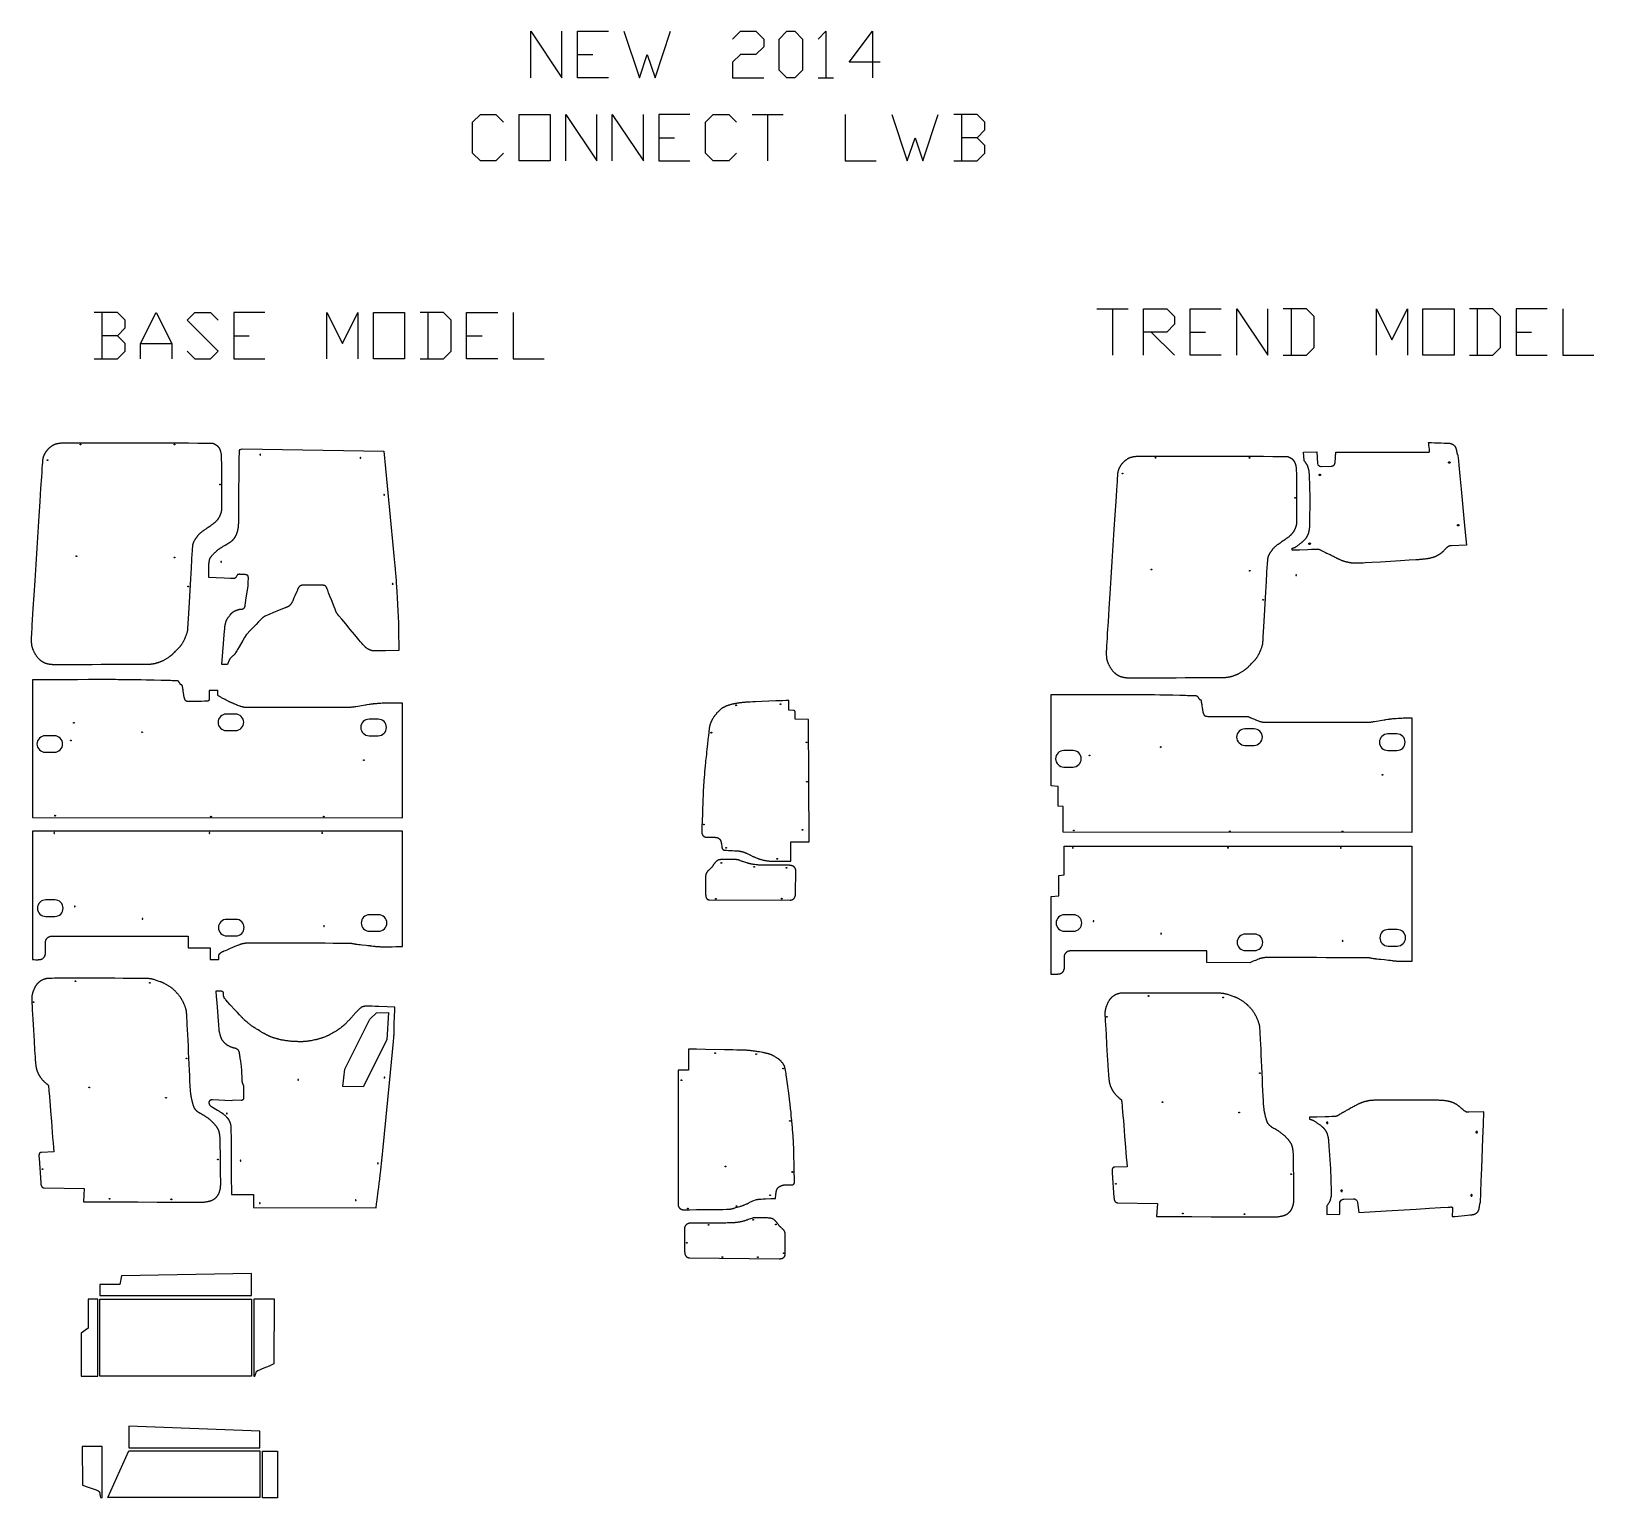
# Model space of a CAD drawing. Extents: x 100 to 8621, y -7991 to 8.
import ezdxf

# ---------------------------------------------------------------- set-up
doc = ezdxf.new("R2010")
doc.units = 0
doc.layers.add('Default_Layer', color=1, linetype='CONTINUOUS')

msp = doc.modelspace()

# ---------------------------------------------------------------- linework, layer by layer
at = {"layer": 'Default_Layer'}
for points in [[(2824.2, -245.7), (2824.2, 8.3), (2993.5, -245.7), (2993.5, 8.3)], [(3247.5, -245.7), (3078.2, -245.7), (3078.2, 8.3), (3247.5, 8.3)], [(3332.2, 8.3), (3416.9, -245.7), (3459.2, -118.7), (3501.5, -245.7), (3586.2, 8.3)], [(3924.9, -34), (3967.2, 8.3), (4051.9, 8.3), (4094.2, -34), (4094.2, -76.4), (4051.9, -118.7), (3967.2, -118.7), (3924.9, -161), (3924.9, -245.7), (4094.2, -245.7)], [(4390.5, -34), (4432.9, 8.3), (4432.9, -245.7)], [(4729.2, -161), (4559.9, -161), (4686.9, 8.3), (4686.9, -245.7)], [(3078.2, -118.7), (3162.9, -118.7)], [(4390.5, -245.7), (4475.2, -245.7)], [(2676, -656.9), (2633.7, -699.3), (2549, -699.3), (2506.7, -656.9), (2506.7, -487.6), (2549, -445.3), (2633.7, -445.3), (2676, -487.6)], [(3014.7, -699.3), (3014.7, -445.3), (3184, -699.3), (3184, -445.3)], [(3268.7, -699.3), (3268.7, -445.3), (3438, -699.3), (3438, -445.3)], [(3692, -445.3), (3522.7, -445.3), (3522.7, -699.3), (3692, -699.3)], [(3946, -656.9), (3903.7, -699.3), (3819, -699.3), (3776.7, -656.9), (3776.7, -487.6), (3819, -445.3), (3903.7, -445.3), (3946, -487.6)], [(4030.7, -445.3), (4200, -445.3)], [(4115.4, -445.3), (4115.4, -699.3)], [(4538.7, -445.3), (4538.7, -699.3), (4708, -699.3)], [(4792.7, -445.3), (4877.4, -699.3), (4919.7, -572.3), (4962, -699.3), (5046.7, -445.3)], [(5258.4, -572.3), (5300.7, -529.9), (5300.7, -487.6), (5258.4, -445.3), (5131.4, -445.3)], [(5173.7, -445.3), (5173.7, -699.3)], [(3522.7, -572.3), (3607.4, -572.3)], [(5131.4, -699.3), (5258.4, -699.3), (5300.7, -656.9), (5300.7, -614.6), (5258.4, -572.3), (5173.7, -572.3)], [(569.2, -1652.2), (611.5, -1609.8), (611.5, -1567.5), (569.2, -1525.2), (442.2, -1525.2)], [(484.5, -1525.2), (484.5, -1779.2)], [(696.2, -1779.2), (696.2, -1694.5), (780.8, -1525.2), (865.5, -1694.5), (865.5, -1779.2)], [(950.2, -1736.8), (992.5, -1779.2), (1077.2, -1779.2), (1119.5, -1736.8), (950.2, -1567.5), (992.5, -1525.2), (1077.2, -1525.2), (1119.5, -1567.5)], [(1373.5, -1525.2), (1204.2, -1525.2), (1204.2, -1779.2), (1373.5, -1779.2)], [(1712.2, -1779.2), (1712.2, -1525.2), (1796.8, -1694.5), (1881.5, -1525.2), (1881.5, -1779.2)], [(2220.2, -1779.2), (2347.2, -1779.2), (2389.5, -1736.8), (2389.5, -1567.5), (2347.2, -1525.2), (2220.2, -1525.2)], [(2262.5, -1525.2), (2262.5, -1779.2)], [(2643.5, -1779.2), (2474.2, -1779.2), (2474.2, -1525.2), (2643.5, -1525.2)], [(2728.2, -1525.2), (2728.2, -1779.2), (2897.5, -1779.2)], [(5911.9, -1505.2), (6081.3, -1505.2)], [(5996.6, -1505.2), (5996.6, -1759.2)], [(6165.9, -1759.2), (6165.9, -1505.2), (6292.9, -1505.2), (6335.3, -1547.5), (6335.3, -1589.8), (6292.9, -1632.2), (6165.9, -1632.2)], [(6589.3, -1759.2), (6419.9, -1759.2), (6419.9, -1505.2), (6589.3, -1505.2)], [(6673.9, -1759.2), (6673.9, -1505.2), (6843.3, -1759.2), (6843.3, -1505.2)], [(6927.9, -1759.2), (7054.9, -1759.2), (7097.3, -1716.8), (7097.3, -1547.5), (7054.9, -1505.2), (6927.9, -1505.2)], [(6970.3, -1505.2), (6970.3, -1759.2)], [(7435.9, -1759.2), (7435.9, -1505.2), (7520.6, -1674.5), (7605.3, -1505.2), (7605.3, -1759.2)], [(7943.9, -1759.2), (8070.9, -1759.2), (8113.3, -1716.8), (8113.3, -1547.5), (8070.9, -1505.2), (7943.9, -1505.2)], [(7986.3, -1505.2), (7986.3, -1759.2)], [(8367.3, -1505.2), (8197.9, -1505.2), (8197.9, -1759.2), (8367.3, -1759.2)], [(8451.9, -1505.2), (8451.9, -1759.2), (8621.3, -1759.2)], [(442.2, -1779.2), (569.2, -1779.2), (611.5, -1736.8), (611.5, -1694.5), (569.2, -1652.2), (484.5, -1652.2)], [(696.2, -1694.5), (865.5, -1694.5)], [(1204.2, -1652.2), (1288.8, -1652.2)], [(2474.2, -1652.2), (2558.8, -1652.2)], [(6208.3, -1632.2), (6335.3, -1759.2)], [(6419.9, -1632.2), (6504.6, -1632.2)], [(8197.9, -1632.2), (8282.6, -1632.2)]]:
    msp.add_lwpolyline(points, dxfattribs=at)
for points in [[(4221.2, -245.7), (4178.9, -203.4), (4178.9, -34), (4221.2, 8.3), (4263.5, 8.3), (4305.9, -34), (4305.9, -203.4), (4263.5, -245.7), (4221.2, -245.7)], [(2760.7, -699.3), (2760.7, -445.3), (2930, -445.3), (2930, -699.3), (2760.7, -699.3)], [(1966.2, -1779.2), (1966.2, -1525.2), (2135.5, -1525.2), (2135.5, -1779.2), (1966.2, -1779.2)], [(7689.9, -1759.2), (7689.9, -1505.2), (7859.3, -1505.2), (7859.3, -1759.2), (7689.9, -1759.2)], [(267.8, -2238.4), (265.4, -2238.6), (262.9, -2238.9), (260.3, -2239.2), (257.7, -2239.5), (255, -2239.9), (252.3, -2240.2), (249.7, -2240.7), (247.1, -2241.1), (244.5, -2241.6), (242.1, -2242), (239.7, -2242.5), (237.4, -2243), (235.3, -2243.5), (233.4, -2244), (231.6, -2244.5), (230.8, -2244.8), (230, -2245), (228.6, -2245.5), (227.2, -2246.1), (225.7, -2246.7), (224.3, -2247.3), (222.9, -2247.9), (221.5, -2248.6), (220.2, -2249.3), (218.8, -2250.1), (217.4, -2250.8), (216.1, -2251.6), (214.8, -2252.4), (213.5, -2253.2), (212.2, -2254), (210.9, -2254.9), (209.6, -2255.8), (208.3, -2256.6), (207.1, -2257.6), (205.8, -2258.5), (204.4, -2259.6), (203, -2260.7), (201.6, -2261.8), (200.2, -2263), (198.8, -2264.2), (197.4, -2265.5), (196, -2266.8), (194.6, -2268.1), (193.2, -2269.4), (191.9, -2270.8), (190.5, -2272.2), (189.2, -2273.6), (188, -2274.9), (186.7, -2276.3), (185.6, -2277.7), (184.4, -2279.1), (183.2, -2280.5), (182.1, -2282), (181, -2283.4), (179.9, -2284.9), (178.8, -2286.4), (177.7, -2287.9), (176.7, -2289.4), (175.7, -2291), (174.7, -2292.5), (173.8, -2294.1), (172.9, -2295.7), (172, -2297.3), (171.1, -2299), (170.3, -2300.6), (169.6, -2302.3), (168.8, -2304), (168.1, -2305.8), (167.4, -2307.6), (166.8, -2309.5), (166.1, -2311.4), (165.5, -2313.3), (164.9, -2315.3), (164.4, -2317.2), (163.8, -2319.2), (163.3, -2321.2), (162.9, -2323.2), (162.4, -2325.2), (162, -2327.2), (161.6, -2329.2), (161.2, -2331.1), (161.2, -2331.6), (161.1, -2332.3), (160.9, -2334.8), (160.6, -2338.5), (160.2, -2343.5), (159.3, -2357), (158.1, -2375), (156.6, -2397), (154.9, -2422.8), (150.9, -2484.2), (146.2, -2556.5), (141, -2637.1), (135.5, -2723.1), (129.8, -2811.9), (124.2, -2900.8), (118.7, -2987.1), (113.6, -3068), (109.1, -3140.8), (105.3, -3202.9), (103.7, -3229), (102.3, -3251.4), (101.2, -3269.8), (100.4, -3283.8), (99.9, -3293), (99.8, -3295.8), (99.7, -3297.2), (99.7, -3303.4), (99.7, -3309.7), (99.7, -3312.9), (99.7, -3316.1), (99.7, -3319.2), (99.8, -3322.4), (99.9, -3325.5), (100.1, -3328.6), (100.2, -3330.2), (100.4, -3331.7), (100.5, -3333.2), (100.7, -3334.7), (100.8, -3336.3), (101, -3337.8), (101.2, -3339.3), (101.5, -3340.7), (101.7, -3342.2), (102, -3343.7), (102.3, -3345.1), (102.6, -3346.5), (103, -3347.9), (103.4, -3349.4), (103.8, -3350.8), (104.2, -3352.2), (104.6, -3353.7), (105.1, -3355.1), (105.6, -3356.5), (106.1, -3358), (106.6, -3359.4), (107.2, -3360.8), (107.7, -3362.3), (108.3, -3363.7), (108.9, -3365.1), (109.5, -3366.5), (110.7, -3369.3), (112, -3372), (113.3, -3374.7), (114.6, -3377.3), (115.9, -3379.9), (117.3, -3382.4), (118.6, -3384.8), (120, -3387.1), (121.3, -3389.3), (122.7, -3391.5), (124.2, -3393.7), (125.7, -3395.9), (127.3, -3398.1), (128.9, -3400.3), (130.6, -3402.5), (132.3, -3404.6), (134.1, -3406.7), (135.8, -3408.8), (137.5, -3410.8), (139.3, -3412.7), (141, -3414.5), (142.6, -3416.2), (144.3, -3417.8), (145.8, -3419.3), (147.3, -3420.6), (148.8, -3421.9), (150.4, -3423.1), (151.9, -3424.3), (153.5, -3425.5), (155.1, -3426.7), (156.7, -3427.8), (158.4, -3428.9), (160, -3429.9), (161.7, -3430.9), (163.4, -3431.9), (165.1, -3432.9), (166.9, -3433.8), (168.7, -3434.6), (170.4, -3435.5), (172.2, -3436.3), (174, -3437), (175, -3437.4), (175.9, -3437.7), (177.9, -3438.4), (179.9, -3439.1), (182, -3439.7), (184.1, -3440.3), (186.3, -3440.8), (188.6, -3441.4), (190.8, -3441.9), (193.1, -3442.3), (195.5, -3442.8), (197.8, -3443.2), (200.1, -3443.5), (202.5, -3443.9), (204.8, -3444.2), (207.1, -3444.5), (209.3, -3444.7), (210.3, -3444.8), (211.9, -3444.8), (214.3, -3444.9), (217.3, -3444.9), (225.3, -3445), (235.6, -3445.1), (248.3, -3445.1), (262.9, -3445.1), (297.6, -3445.1), (338.3, -3445.1), (383.4, -3445), (431.4, -3444.9), (480.9, -3444.8), (530.4, -3444.6), (578.5, -3444.4), (623.5, -3444.2), (664, -3444), (698.5, -3443.7), (725.6, -3443.5), (735.9, -3443.4), (743.8, -3443.3), (749, -3443.2), (750.6, -3443.2), (751.4, -3443.1), (753.4, -3442.9), (755.4, -3442.7), (757.4, -3442.5), (759.3, -3442.2), (761.3, -3442), (763.3, -3441.7), (765.2, -3441.3), (767.2, -3441), (769.1, -3440.7), (771.1, -3440.3), (773, -3439.9), (774.9, -3439.4), (776.9, -3439), (778.8, -3438.5), (780.7, -3438), (782.6, -3437.5), (784.6, -3437), (786.6, -3436.4), (788.8, -3435.7), (790.9, -3435.1), (793.2, -3434.4), (795.4, -3433.6), (797.7, -3432.8), (800.1, -3432), (802.4, -3431.1), (804.7, -3430.2), (807.1, -3429.3), (809.4, -3428.3), (811.7, -3427.3), (814, -3426.3), (816.2, -3425.3), (818.3, -3424.2), (820.6, -3423.1), (823.1, -3421.7), (825.7, -3420.3), (828.6, -3418.6), (831.6, -3416.9), (834.7, -3415), (837.9, -3413.1), (841.2, -3411), (844.5, -3408.9), (847.8, -3406.7), (851.2, -3404.4), (854.4, -3402.2), (856.1, -3401), (857.7, -3399.9), (859.2, -3398.7), (860.8, -3397.5), (862.3, -3396.4), (863.8, -3395.2), (865.2, -3394.1), (866.6, -3392.9), (868.1, -3391.7), (869.6, -3390.4), (871.1, -3389.1), (872.7, -3387.6), (874.4, -3386.1), (876.1, -3384.5), (877.8, -3382.8), (879.6, -3381.1), (883.2, -3377.6), (886.9, -3373.9), (890.6, -3370.1), (894.3, -3366.3), (897.9, -3362.5), (901.4, -3358.8), (904.6, -3355.2), (907.7, -3351.7), (910.5, -3348.5), (913, -3345.6), (914.1, -3344.3), (915.1, -3343), (916, -3341.9), (916.8, -3340.8), (917.6, -3339.8), (918.3, -3338.8), (919.8, -3336.7), (921.3, -3334.5), (922.7, -3332.2), (924.1, -3329.9), (925.5, -3327.6), (926.8, -3325.2), (928.1, -3322.9), (929.4, -3320.6), (930.6, -3318.3), (931.8, -3316.1), (932.9, -3313.9), (935, -3309.9), (936.7, -3306.2), (937.6, -3304.5), (938.4, -3302.7), (939.2, -3300.9), (940.1, -3299), (940.9, -3297.1), (941.7, -3295.2), (943.2, -3291.3), (944.7, -3287.6), (946, -3284.2), (947.1, -3281), (948, -3278.3), (948.9, -3275.9), (949.6, -3273.4), (950.4, -3270.9), (951.1, -3268.4), (951.5, -3267.2), (951.8, -3265.9), (952.1, -3264.7), (952.4, -3263.4), (952.6, -3262.1), (952.9, -3260.9), (953.1, -3259.6), (953.3, -3258.3), (953.5, -3256.9), (953.7, -3255.3), (953.9, -3253.5), (954, -3251.6), (954.1, -3249.5), (954.2, -3247.2), (954.4, -3242.5), (954.8, -3232.4), (954.9, -3227.5), (955.1, -3222.8), (958.4, -3168.1), (962, -3106.2), (969.5, -2978.3), (972.8, -2920.7), (975.7, -2873), (977.7, -2839.5), (978.3, -2829.4), (978.5, -2826.3), (978.6, -2824.5), (979.4, -2814.9), (979.8, -2809.9), (980.2, -2804.9), (980.5, -2802.5), (980.7, -2800.2), (981, -2797.9), (981.2, -2795.8), (981.5, -2793.9), (981.8, -2792.1), (982, -2790.6), (982.2, -2789.9), (982.3, -2789.2), (982.7, -2788), (983, -2786.8), (983.4, -2785.5), (983.8, -2784.3), (984.2, -2783.1), (984.6, -2781.9), (985, -2780.7), (985.5, -2779.5), (986, -2778.3), (986.5, -2777.2), (987, -2776), (987.6, -2774.8), (988.1, -2773.7), (988.7, -2772.5), (989.8, -2770.3), (990.5, -2769), (991.4, -2767.6), (992.3, -2766), (993.4, -2764.2), (994.6, -2762.4), (995.9, -2760.4), (997.2, -2758.4), (998.6, -2756.4), (1000, -2754.3), (1001.4, -2752.3), (1002.8, -2750.4), (1004.1, -2748.5), (1005.4, -2746.7), (1006.6, -2745.1), (1007.7, -2743.7), (1008.6, -2742.5), (1009.6, -2741.4), (1010.5, -2740.3), (1011.4, -2739.2), (1012.4, -2738.1), (1013.3, -2737), (1014.3, -2735.9), (1015.3, -2734.9), (1016.3, -2733.8), (1017.3, -2732.8), (1018.3, -2731.8), (1019.3, -2730.8), (1020.4, -2729.8), (1021.4, -2728.8), (1022.5, -2727.8), (1023.6, -2726.9), (1024.6, -2725.9), (1025.9, -2724.9), (1027.5, -2723.6), (1029.3, -2722.2), (1031.4, -2720.7), (1033.7, -2719), (1036.2, -2717.2), (1041.7, -2713.3), (1053.3, -2705.1), (1059, -2701), (1064.2, -2697.3), (1066.5, -2695.7), (1068.8, -2694.1), (1073.6, -2690.9), (1078.5, -2687.6), (1083.4, -2684.4), (1085.8, -2682.8), (1088.1, -2681.2), (1090.3, -2679.7), (1092.4, -2678.1), (1094.5, -2676.7), (1096.3, -2675.2), (1098.1, -2673.9), (1098.9, -2673.2), (1099.6, -2672.5), (1101.1, -2671.2), (1102.6, -2669.8), (1104.1, -2668.4), (1105.6, -2667), (1107.1, -2665.5), (1108.6, -2664), (1110, -2662.5), (1111.4, -2661), (1112.8, -2659.4), (1114.1, -2657.9), (1115.4, -2656.4), (1116.7, -2654.9), (1117.8, -2653.5), (1119, -2652), (1120, -2650.6), (1120.9, -2649.3), (1121.8, -2648), (1122.7, -2646.6), (1123.6, -2645.2), (1124.4, -2643.8), (1125.2, -2642.4), (1126, -2641), (1126.7, -2639.6), (1127.4, -2638.1), (1128.2, -2636.6), (1128.8, -2635.2), (1129.5, -2633.7), (1130.2, -2632.2), (1130.8, -2630.8), (1131.4, -2629.3), (1132, -2627.8), (1132.5, -2626.3), (1133.1, -2624.8), (1133.6, -2623.3), (1134.2, -2621.9), (1134.7, -2620.4), (1135.2, -2618.8), (1135.6, -2617.3), (1136.1, -2615.8), (1136.5, -2614.3), (1136.9, -2612.8), (1137.3, -2611.2), (1137.7, -2609.7), (1138, -2608.1), (1138.3, -2606.6), (1138.6, -2605), (1138.8, -2603.5), (1139, -2601.9), (1139.1, -2601.3), (1139.1, -2600.3), (1139.2, -2597.3), (1139.3, -2592.8), (1139.3, -2587.1), (1139.4, -2580.1), (1139.4, -2572.1), (1139.4, -2553.1), (1139.4, -2530.9), (1139.4, -2506.3), (1139.3, -2480.1), (1139.1, -2453), (1139, -2426), (1138.8, -2399.6), (1138.6, -2374.9), (1138.3, -2352.5), (1138.2, -2342.4), (1138.1, -2333.2), (1138, -2324.9), (1137.8, -2317.8), (1137.7, -2311.8), (1137.5, -2307.2), (1137.5, -2305.3), (1137.4, -2303.9), (1137.3, -2302.8), (1137.2, -2302), (1136.9, -2299.9), (1136.5, -2297.7), (1136.1, -2295.4), (1135.6, -2293), (1135, -2290.7), (1134.5, -2288.4), (1133.8, -2286), (1133.2, -2283.7), (1132.6, -2281.5), (1131.9, -2279.4), (1131.2, -2277.3), (1130.5, -2275.4), (1129.9, -2273.6), (1129.2, -2272), (1128.6, -2270.5), (1128.3, -2269.9), (1127.9, -2269.3), (1127.3, -2268.2), (1126.6, -2267), (1125.9, -2265.9), (1125.2, -2264.8), (1124.4, -2263.7), (1123.6, -2262.7), (1122.8, -2261.6), (1121.9, -2260.6), (1121, -2259.6), (1120.1, -2258.7), (1119.2, -2257.7), (1118.3, -2256.8), (1117.4, -2255.9), (1116.4, -2255.1), (1115.5, -2254.3), (1114.5, -2253.5), (1113.6, -2252.8), (1112.5, -2252), (1111.4, -2251.2), (1110.2, -2250.5), (1109, -2249.7), (1107.8, -2248.9), (1106.5, -2248.2), (1105.3, -2247.5), (1104, -2246.8), (1102.8, -2246.1), (1100.5, -2244.9), (1098.4, -2243.8), (1097.5, -2243.4), (1096.6, -2243), (1095.1, -2242.3), (1094.3, -2242), (1093.6, -2241.7), (1092.9, -2241.5), (1092.2, -2241.3), (1091.4, -2241), (1090.7, -2240.8), (1090, -2240.7), (1089.3, -2240.5), (1088.5, -2240.4), (1087.8, -2240.2), (1087, -2240.1), (1086.2, -2240), (1084.5, -2239.8), (1081.9, -2239.8), (1074.8, -2239.7), (1048.7, -2239.6), (1008.7, -2239.5), (956.9, -2239.3), (895.8, -2239.1), (827.6, -2238.9), (754.7, -2238.7), (679.3, -2238.5), (603.9, -2238.4), (530.7, -2238.2), (462, -2238.1), (400.2, -2238.1), (347.6, -2238.1), (325.4, -2238.1), (306.4, -2238.1), (290.9, -2238.1), (279.1, -2238.2), (271.3, -2238.3), (269, -2238.3), (267.8, -2238.4)], [(366.7, -2245.4), (366.8, -2245.2), (366.8, -2245), (366.8, -2244.8), (366.9, -2244.6), (367, -2244.4), (367.1, -2244.2), (367.2, -2244.1), (367.3, -2243.9), (367.5, -2243.8), (367.6, -2243.7), (367.8, -2243.6), (368, -2243.5), (368.1, -2243.5), (368.3, -2243.4), (368.5, -2243.4), (368.7, -2243.4), (368.9, -2243.4), (369.1, -2243.4), (369.3, -2243.5), (369.5, -2243.5), (369.7, -2243.6), (369.9, -2243.7), (370, -2243.8), (370.2, -2243.9), (370.3, -2244.1), (370.4, -2244.2), (370.5, -2244.4), (370.6, -2244.6), (370.7, -2244.8), (370.7, -2245), (370.7, -2245.2), (370.7, -2245.4), (370.7, -2245.6), (370.7, -2245.8), (370.7, -2246), (370.6, -2246.1), (370.5, -2246.3), (370.4, -2246.5), (370.3, -2246.6), (370.2, -2246.8), (370, -2246.9), (369.9, -2247), (369.7, -2247.1), (369.5, -2247.2), (369.3, -2247.3), (369.1, -2247.3), (368.9, -2247.4), (368.7, -2247.4), (368.5, -2247.4), (368.3, -2247.3), (368.1, -2247.3), (368, -2247.2), (367.8, -2247.1), (367.6, -2247), (367.5, -2246.9), (367.3, -2246.8), (367.2, -2246.6), (367.1, -2246.5), (367, -2246.3), (366.9, -2246.1), (366.8, -2246), (366.8, -2245.8), (366.8, -2245.6), (366.7, -2245.4)], [(879, -2245.4), (879.1, -2245.2), (879.1, -2245), (879.1, -2244.8), (879.2, -2244.6), (879.3, -2244.4), (879.4, -2244.2), (879.5, -2244.1), (879.6, -2243.9), (879.8, -2243.8), (879.9, -2243.7), (880.1, -2243.6), (880.3, -2243.5), (880.4, -2243.5), (880.6, -2243.4), (880.8, -2243.4), (881, -2243.4), (881.2, -2243.4), (881.4, -2243.4), (881.6, -2243.5), (881.8, -2243.5), (882, -2243.6), (882.2, -2243.7), (882.3, -2243.8), (882.5, -2243.9), (882.6, -2244.1), (882.7, -2244.2), (882.8, -2244.4), (882.9, -2244.6), (883, -2244.8), (883, -2245), (883, -2245.2), (883, -2245.4), (883, -2245.6), (883, -2245.8), (883, -2246), (882.9, -2246.1), (882.8, -2246.3), (882.7, -2246.5), (882.6, -2246.6), (882.5, -2246.8), (882.3, -2246.9), (882.2, -2247), (882, -2247.1), (881.8, -2247.2), (881.6, -2247.3), (881.4, -2247.3), (881.2, -2247.4), (881, -2247.4), (880.8, -2247.4), (880.6, -2247.3), (880.4, -2247.3), (880.3, -2247.2), (880.1, -2247.1), (879.9, -2247), (879.8, -2246.9), (879.6, -2246.8), (879.5, -2246.6), (879.4, -2246.5), (879.3, -2246.3), (879.2, -2246.1), (879.1, -2246), (879.1, -2245.8), (879.1, -2245.6), (879, -2245.4)], [(1346.6, -2301.4), (1346.6, -2301.6), (1346.6, -2301.8), (1346.7, -2301.9), (1346.7, -2302.1), (1346.8, -2302.3), (1346.9, -2302.5), (1347, -2302.6), (1347.2, -2302.8), (1347.3, -2302.9), (1347.5, -2303), (1347.6, -2303.1), (1347.8, -2303.2), (1348, -2303.3), (1348.2, -2303.3), (1348.4, -2303.3), (1348.6, -2303.4), (1348.8, -2303.3), (1349, -2303.3), (1349.2, -2303.3), (1349.4, -2303.2), (1349.5, -2303.1), (1349.7, -2303), (1349.9, -2302.9), (1350, -2302.8), (1350.1, -2302.6), (1350.2, -2302.5), (1350.3, -2302.3), (1350.4, -2302.1), (1350.5, -2301.9), (1350.5, -2301.8), (1350.6, -2301.6), (1350.6, -2301.4), (1350.6, -2301.1), (1350.5, -2300.9), (1350.5, -2300.8), (1350.4, -2300.6), (1350.3, -2300.4), (1350.2, -2300.2), (1350.1, -2300.1), (1350, -2299.9), (1349.9, -2299.8), (1349.7, -2299.7), (1349.5, -2299.6), (1349.4, -2299.5), (1349.2, -2299.4), (1349, -2299.4), (1348.8, -2299.4), (1348.6, -2299.4), (1348.4, -2299.4), (1348.2, -2299.4), (1348, -2299.4), (1347.8, -2299.5), (1347.6, -2299.6), (1347.5, -2299.7), (1347.3, -2299.8), (1347.2, -2299.9), (1347, -2300.1), (1346.9, -2300.2), (1346.8, -2300.4), (1346.7, -2300.6), (1346.7, -2300.8), (1346.6, -2300.9), (1346.6, -2301.1), (1346.6, -2301.4)], [(186.7, -2331.6), (186.8, -2331.4), (186.8, -2331.2), (186.8, -2331), (186.9, -2330.8), (187, -2330.6), (187.1, -2330.5), (187.2, -2330.3), (187.3, -2330.2), (187.5, -2330), (187.6, -2329.9), (187.8, -2329.8), (188, -2329.7), (188.1, -2329.7), (188.3, -2329.6), (188.5, -2329.6), (188.7, -2329.6), (188.9, -2329.6), (189.1, -2329.6), (189.3, -2329.7), (189.5, -2329.7), (189.7, -2329.8), (189.9, -2329.9), (190, -2330), (190.2, -2330.2), (190.3, -2330.3), (190.4, -2330.5), (190.5, -2330.6), (190.6, -2330.8), (190.7, -2331), (190.7, -2331.2), (190.7, -2331.4), (190.7, -2331.6), (190.7, -2331.8), (190.7, -2332), (190.7, -2332.2), (190.6, -2332.4), (190.5, -2332.5), (190.4, -2332.7), (190.3, -2332.9), (190.2, -2333), (190, -2333.1), (189.9, -2333.3), (189.7, -2333.4), (189.5, -2333.4), (189.3, -2333.5), (189.1, -2333.6), (188.9, -2333.6), (188.7, -2333.6), (188.5, -2333.6), (188.3, -2333.6), (188.1, -2333.5), (188, -2333.4), (187.8, -2333.4), (187.6, -2333.3), (187.5, -2333.1), (187.3, -2333), (187.2, -2332.9), (187.1, -2332.7), (187, -2332.5), (186.9, -2332.4), (186.8, -2332.2), (186.8, -2332), (186.8, -2331.8), (186.7, -2331.6)], [(1892.5, -2318.7), (1892.6, -2318.9), (1892.6, -2319.1), (1892.6, -2319.2), (1892.7, -2319.4), (1892.8, -2319.6), (1892.9, -2319.8), (1893, -2319.9), (1893.1, -2320.1), (1893.3, -2320.2), (1893.4, -2320.3), (1893.6, -2320.4), (1893.8, -2320.5), (1894, -2320.6), (1894.1, -2320.6), (1894.3, -2320.6), (1894.5, -2320.7), (1894.8, -2320.6), (1895, -2320.6), (1895.1, -2320.6), (1895.3, -2320.5), (1895.5, -2320.4), (1895.7, -2320.3), (1895.8, -2320.2), (1896, -2320.1), (1896.1, -2319.9), (1896.2, -2319.8), (1896.3, -2319.6), (1896.4, -2319.4), (1896.5, -2319.2), (1896.5, -2319.1), (1896.5, -2318.9), (1896.5, -2318.7), (1896.5, -2318.4), (1896.5, -2318.2), (1896.5, -2318.1), (1896.4, -2317.9), (1896.3, -2317.7), (1896.2, -2317.5), (1896.1, -2317.4), (1896, -2317.2), (1895.8, -2317.1), (1895.7, -2317), (1895.5, -2316.9), (1895.3, -2316.8), (1895.1, -2316.7), (1895, -2316.7), (1894.8, -2316.7), (1894.5, -2316.7), (1894.3, -2316.7), (1894.1, -2316.7), (1894, -2316.7), (1893.8, -2316.8), (1893.6, -2316.9), (1893.4, -2317), (1893.3, -2317.1), (1893.1, -2317.2), (1893, -2317.4), (1892.9, -2317.5), (1892.8, -2317.7), (1892.7, -2317.9), (1892.6, -2318.1), (1892.6, -2318.2), (1892.6, -2318.4), (1892.5, -2318.7)], [(6130.9, -2311.2), (6128.5, -2311.4), (6126, -2311.7), (6123.4, -2312), (6120.7, -2312.3), (6118.1, -2312.7), (6115.4, -2313.1), (6112.8, -2313.5), (6110.2, -2313.9), (6107.6, -2314.4), (6105.1, -2314.8), (6102.8, -2315.3), (6100.5, -2315.8), (6098.4, -2316.3), (6096.5, -2316.8), (6094.7, -2317.3), (6093.9, -2317.6), (6093.1, -2317.8), (6091.7, -2318.3), (6090.2, -2318.9), (6088.8, -2319.5), (6087.4, -2320.1), (6086, -2320.7), (6084.6, -2321.4), (6083.3, -2322.1), (6081.9, -2322.9), (6080.5, -2323.6), (6079.2, -2324.4), (6077.9, -2325.2), (6076.6, -2326), (6075.3, -2326.8), (6074, -2327.7), (6072.7, -2328.6), (6071.4, -2329.4), (6070.2, -2330.4), (6068.8, -2331.4), (6067.5, -2332.4), (6066.1, -2333.5), (6064.7, -2334.6), (6063.3, -2335.8), (6061.9, -2337), (6060.5, -2338.3), (6059.1, -2339.6), (6057.7, -2340.9), (6056.3, -2342.3), (6055, -2343.6), (6053.6, -2345), (6052.3, -2346.4), (6051.1, -2347.7), (6049.8, -2349.1), (6048.6, -2350.5), (6047.5, -2351.9), (6046.3, -2353.3), (6045.2, -2354.8), (6044, -2356.2), (6042.9, -2357.7), (6041.9, -2359.2), (6040.8, -2360.7), (6039.8, -2362.2), (6038.8, -2363.8), (6037.8, -2365.3), (6036.9, -2366.9), (6036, -2368.5), (6035.1, -2370.1), (6034.2, -2371.8), (6033.4, -2373.4), (6032.7, -2375.1), (6031.9, -2376.8), (6031.2, -2378.6), (6030.5, -2380.4), (6029.8, -2382.3), (6029.2, -2384.2), (6028.6, -2386.1), (6028, -2388.1), (6027.5, -2390), (6026.9, -2392), (6026.4, -2394), (6026, -2396), (6025.5, -2398), (6025.1, -2400), (6024.7, -2402), (6024.3, -2403.9), (6024.3, -2404.4), (6024.2, -2405.1), (6024, -2407.6), (6023.7, -2411.3), (6023.3, -2416.3), (6022.4, -2429.8), (6021.2, -2447.8), (6019.7, -2469.8), (6018, -2495.6), (6013.9, -2557), (6009.3, -2629.3), (6004.1, -2709.9), (5998.6, -2795.9), (5992.9, -2884.7), (5987.3, -2973.6), (5981.8, -3059.9), (5976.7, -3140.8), (5972.2, -3213.6), (5968.4, -3275.7), (5966.8, -3301.8), (5965.4, -3324.2), (5964.3, -3342.6), (5963.5, -3356.6), (5963, -3365.8), (5962.9, -3368.6), (5962.8, -3370), (5962.8, -3376.3), (5962.8, -3382.5), (5962.8, -3385.7), (5962.8, -3388.9), (5962.8, -3392), (5962.9, -3395.2), (5963, -3398.3), (5963.2, -3401.4), (5963.3, -3403), (5963.4, -3404.5), (5963.6, -3406), (5963.7, -3407.6), (5963.9, -3409.1), (5964.1, -3410.6), (5964.3, -3412.1), (5964.6, -3413.5), (5964.8, -3415), (5965.1, -3416.5), (5965.4, -3417.9), (5965.7, -3419.3), (5966.1, -3420.7), (5966.5, -3422.2), (5966.9, -3423.6), (5967.3, -3425), (5967.7, -3426.5), (5968.2, -3427.9), (5968.7, -3429.3), (5969.2, -3430.8), (5969.7, -3432.2), (5970.2, -3433.6), (5970.8, -3435.1), (5971.4, -3436.5), (5972, -3437.9), (5972.5, -3439.3), (5973.8, -3442.1), (5975, -3444.8), (5976.3, -3447.5), (5977.7, -3450.1), (5979, -3452.7), (5980.4, -3455.2), (5981.7, -3457.6), (5983.1, -3459.9), (5984.4, -3462.1), (5985.8, -3464.3), (5987.3, -3466.5), (5988.8, -3468.7), (5990.4, -3470.9), (5992, -3473.1), (5993.7, -3475.3), (5995.4, -3477.4), (5997.1, -3479.5), (5998.9, -3481.6), (6000.6, -3483.6), (6002.3, -3485.5), (6004, -3487.3), (6005.7, -3489), (6007.3, -3490.6), (6008.9, -3492.1), (6010.4, -3493.4), (6011.9, -3494.7), (6013.4, -3495.9), (6015, -3497.1), (6016.6, -3498.3), (6018.2, -3499.5), (6019.8, -3500.6), (6021.4, -3501.7), (6023.1, -3502.7), (6024.8, -3503.7), (6026.5, -3504.7), (6028.2, -3505.7), (6030, -3506.6), (6031.7, -3507.5), (6033.5, -3508.3), (6035.3, -3509.1), (6037.1, -3509.8), (6038.1, -3510.2), (6039, -3510.5), (6040.9, -3511.2), (6043, -3511.9), (6045.1, -3512.5), (6047.2, -3513.1), (6049.4, -3513.6), (6051.6, -3514.2), (6053.9, -3514.7), (6056.2, -3515.1), (6058.6, -3515.6), (6060.9, -3516), (6063.2, -3516.3), (6065.6, -3516.7), (6067.9, -3517), (6070.2, -3517.3), (6072.4, -3517.5), (6073.4, -3517.6), (6075, -3517.6), (6077.4, -3517.7), (6080.4, -3517.7), (6088.3, -3517.8), (6098.7, -3517.9), (6111.3, -3517.9), (6126, -3517.9), (6160.7, -3517.9), (6201.4, -3517.9), (6246.4, -3517.8), (6294.5, -3517.7), (6344, -3517.6), (6393.5, -3517.4), (6441.5, -3517.2), (6486.6, -3517), (6527.1, -3516.8), (6561.6, -3516.5), (6588.7, -3516.3), (6599, -3516.2), (6606.8, -3516.1), (6612.1, -3516), (6613.7, -3516), (6614.5, -3515.9), (6616.5, -3515.7), (6618.5, -3515.5), (6620.4, -3515.3), (6622.4, -3515), (6624.4, -3514.8), (6626.3, -3514.5), (6628.3, -3514.2), (6630.3, -3513.8), (6632.2, -3513.5), (6634.2, -3513.1), (6636.1, -3512.7), (6638, -3512.2), (6640, -3511.8), (6641.9, -3511.3), (6643.8, -3510.8), (6645.7, -3510.3), (6647.7, -3509.8), (6649.7, -3509.2), (6651.8, -3508.6), (6654, -3507.9), (6656.2, -3507.2), (6658.5, -3506.4), (6660.8, -3505.6), (6663.2, -3504.8), (6665.5, -3503.9), (6667.8, -3503), (6670.2, -3502.1), (6672.5, -3501.1), (6674.8, -3500.1), (6677.1, -3499.1), (6679.3, -3498.1), (6681.4, -3497), (6683.7, -3495.9), (6686.2, -3494.5), (6688.8, -3493.1), (6691.7, -3491.4), (6694.7, -3489.7), (6697.8, -3487.8), (6701, -3485.9), (6704.3, -3483.8), (6707.6, -3481.7), (6710.9, -3479.5), (6714.3, -3477.2), (6717.5, -3475), (6719.2, -3473.8), (6720.8, -3472.7), (6722.3, -3471.5), (6723.9, -3470.3), (6725.4, -3469.2), (6726.9, -3468), (6728.3, -3466.9), (6729.7, -3465.7), (6731.2, -3464.5), (6732.6, -3463.2), (6734.2, -3461.9), (6735.8, -3460.4), (6737.5, -3458.9), (6739.2, -3457.3), (6740.9, -3455.6), (6742.7, -3453.9), (6746.3, -3450.4), (6750, -3446.7), (6753.7, -3442.9), (6757.4, -3439.1), (6761, -3435.3), (6764.4, -3431.6), (6767.7, -3428), (6770.8, -3424.5), (6773.6, -3421.3), (6776.1, -3418.4), (6777.2, -3417.1), (6778.2, -3415.8), (6779.1, -3414.7), (6779.9, -3413.6), (6780.7, -3412.6), (6781.4, -3411.6), (6782.9, -3409.5), (6784.4, -3407.3), (6785.8, -3405), (6787.2, -3402.7), (6788.6, -3400.4), (6789.9, -3398), (6791.2, -3395.7), (6792.5, -3393.4), (6793.7, -3391.1), (6794.9, -3388.9), (6796, -3386.7), (6798, -3382.7), (6799.8, -3379), (6800.7, -3377.3), (6801.5, -3375.5), (6802.3, -3373.7), (6803.1, -3371.8), (6804, -3369.9), (6804.8, -3368), (6806.3, -3364.1), (6807.8, -3360.5), (6809.1, -3357), (6810.2, -3353.8), (6811.1, -3351.1), (6811.9, -3348.7), (6812.7, -3346.2), (6813.5, -3343.7), (6814.2, -3341.2), (6814.5, -3340), (6814.9, -3338.7), (6815.2, -3337.5), (6815.5, -3336.2), (6815.7, -3334.9), (6816, -3333.7), (6816.2, -3332.4), (6816.4, -3331.1), (6816.6, -3329.7), (6816.8, -3328.1), (6816.9, -3326.3), (6817.1, -3324.4), (6817.2, -3322.3), (6817.3, -3320), (6817.5, -3315.3), (6817.8, -3305.2), (6818, -3300.3), (6818.2, -3295.6), (6821.5, -3240.9), (6825.1, -3179), (6832.6, -3051.1), (6835.9, -2993.5), (6838.8, -2945.8), (6840.8, -2912.3), (6841.4, -2902.2), (6841.6, -2899.1), (6841.7, -2897.3), (6842.5, -2887.7), (6842.9, -2882.7), (6843.3, -2877.7), (6843.6, -2875.3), (6843.8, -2873), (6844.1, -2870.7), (6844.3, -2868.7), (6844.6, -2866.7), (6844.8, -2864.9), (6845.1, -2863.4), (6845.3, -2862.7), (6845.4, -2862), (6845.8, -2860.8), (6846.1, -2859.6), (6846.5, -2858.3), (6846.8, -2857.1), (6847.3, -2855.9), (6847.7, -2854.7), (6848.1, -2853.5), (6848.6, -2852.3), (6849.1, -2851.1), (6849.6, -2850), (6850.1, -2848.8), (6850.7, -2847.6), (6851.2, -2846.5), (6851.8, -2845.3), (6852.9, -2843.1), (6853.6, -2841.8), (6854.5, -2840.4), (6855.4, -2838.8), (6856.5, -2837), (6857.7, -2835.2), (6859, -2833.2), (6860.3, -2831.2), (6861.7, -2829.2), (6863.1, -2827.1), (6864.5, -2825.1), (6865.9, -2823.2), (6867.2, -2821.3), (6868.5, -2819.5), (6869.7, -2817.9), (6870.8, -2816.5), (6871.7, -2815.3), (6872.6, -2814.2), (6873.6, -2813.1), (6874.5, -2812), (6875.5, -2810.9), (6876.4, -2809.8), (6877.4, -2808.7), (6878.4, -2807.7), (6879.4, -2806.7), (6880.4, -2805.6), (6881.4, -2804.6), (6882.4, -2803.6), (6883.5, -2802.6), (6884.5, -2801.6), (6885.6, -2800.6), (6886.7, -2799.7), (6887.7, -2798.7), (6889, -2797.7), (6890.6, -2796.4), (6892.4, -2795), (6894.5, -2793.5), (6896.8, -2791.8), (6899.3, -2790), (6904.8, -2786.1), (6916.4, -2777.9), (6922.1, -2773.8), (6927.3, -2770.1), (6929.6, -2768.5), (6931.9, -2766.9), (6936.7, -2763.7), (6941.6, -2760.4), (6946.5, -2757.2), (6948.9, -2755.6), (6951.2, -2754), (6953.4, -2752.5), (6955.5, -2751), (6957.5, -2749.5), (6959.4, -2748), (6961.2, -2746.7), (6962, -2746), (6962.7, -2745.3), (6964.2, -2744), (6965.7, -2742.6), (6967.2, -2741.2), (6968.7, -2739.8), (6970.2, -2738.3), (6971.7, -2736.8), (6973.1, -2735.3), (6974.5, -2733.8), (6975.9, -2732.2), (6977.2, -2730.7), (6978.5, -2729.2), (6979.8, -2727.7), (6980.9, -2726.3), (6982, -2724.8), (6983.1, -2723.4), (6984, -2722.1), (6984.9, -2720.8), (6985.8, -2719.4), (6986.7, -2718), (6987.5, -2716.6), (6988.3, -2715.2), (6989.1, -2713.8), (6989.8, -2712.4), (6990.5, -2710.9), (6991.2, -2709.5), (6991.9, -2708), (6992.6, -2706.5), (6993.2, -2705), (6993.9, -2703.6), (6994.5, -2702.1), (6995.1, -2700.6), (6995.6, -2699.1), (6996.2, -2697.6), (6996.7, -2696.2), (6997.3, -2694.7), (6997.8, -2693.2), (6998.3, -2691.6), (6998.7, -2690.1), (6999.2, -2688.6), (6999.6, -2687.1), (7000, -2685.6), (7000.4, -2684), (7000.8, -2682.5), (7001.1, -2680.9), (7001.4, -2679.4), (7001.7, -2677.8), (7001.9, -2676.3), (7002.1, -2674.7), (7002.2, -2674.1), (7002.2, -2673.1), (7002.3, -2670.1), (7002.4, -2665.6), (7002.4, -2659.9), (7002.5, -2652.9), (7002.5, -2644.9), (7002.5, -2625.9), (7002.5, -2603.7), (7002.5, -2579.1), (7002.4, -2552.9), (7002.2, -2525.9), (7002.1, -2498.8), (7001.9, -2472.5), (7001.7, -2447.7), (7001.4, -2425.3), (7001.3, -2415.2), (7001.2, -2406), (7001.1, -2397.8), (7000.9, -2390.6), (7000.8, -2384.7), (7000.6, -2380), (7000.6, -2378.1), (7000.5, -2376.7), (7000.4, -2375.6), (7000.3, -2374.8), (7000, -2372.7), (6999.6, -2370.5), (6999.2, -2368.2), (6998.7, -2365.8), (6998.1, -2363.5), (6997.5, -2361.2), (6996.9, -2358.8), (6996.3, -2356.5), (6995.6, -2354.3), (6995, -2352.2), (6994.3, -2350.1), (6993.6, -2348.2), (6993, -2346.4), (6992.3, -2344.8), (6991.7, -2343.4), (6991.3, -2342.7), (6991, -2342.1), (6990.4, -2341), (6989.7, -2339.8), (6989, -2338.7), (6988.3, -2337.6), (6987.5, -2336.5), (6986.7, -2335.5), (6985.9, -2334.4), (6985, -2333.4), (6984.1, -2332.4), (6983.2, -2331.5), (6982.3, -2330.5), (6981.4, -2329.6), (6980.5, -2328.7), (6979.5, -2327.9), (6978.6, -2327.1), (6977.6, -2326.3), (6976.6, -2325.6), (6975.6, -2324.8), (6974.5, -2324), (6973.3, -2323.3), (6972.1, -2322.5), (6970.8, -2321.7), (6969.6, -2321), (6968.3, -2320.3), (6967.1, -2319.6), (6965.9, -2318.9), (6963.6, -2317.7), (6961.5, -2316.6), (6960.5, -2316.2), (6959.7, -2315.8), (6958.2, -2315.1), (6957.4, -2314.8), (6956.7, -2314.6), (6956, -2314.3), (6955.3, -2314.1), (6954.5, -2313.8), (6953.8, -2313.7), (6953.1, -2313.5), (6952.4, -2313.3), (6951.6, -2313.2), (6950.9, -2313), (6950.1, -2312.9), (6949.3, -2312.8), (6947.6, -2312.6), (6944.9, -2312.6), (6937.9, -2312.5), (6911.8, -2312.4), (6871.7, -2312.3), (6820, -2312.1), (6758.9, -2311.9), (6690.7, -2311.7), (6617.8, -2311.5), (6542.4, -2311.3), (6467, -2311.2), (6393.8, -2311.1), (6325.1, -2310.9), (6263.3, -2310.9), (6210.7, -2310.9), (6188.5, -2310.9), (6169.5, -2310.9), (6154, -2310.9), (6142.2, -2311), (6134.4, -2311.1), (6132.1, -2311.1), (6130.9, -2311.2)], [(6229.8, -2318.2), (6229.8, -2318), (6229.9, -2317.8), (6229.9, -2317.6), (6230, -2317.4), (6230.1, -2317.2), (6230.2, -2317), (6230.3, -2316.9), (6230.4, -2316.8), (6230.6, -2316.6), (6230.7, -2316.5), (6230.9, -2316.4), (6231.1, -2316.3), (6231.2, -2316.3), (6231.4, -2316.2), (6231.6, -2316.2), (6231.8, -2316.2), (6232, -2316.2), (6232.2, -2316.2), (6232.4, -2316.3), (6232.6, -2316.3), (6232.8, -2316.4), (6233, -2316.5), (6233.1, -2316.6), (6233.2, -2316.8), (6233.4, -2316.9), (6233.5, -2317), (6233.6, -2317.2), (6233.7, -2317.4), (6233.7, -2317.6), (6233.8, -2317.8), (6233.8, -2318), (6233.8, -2318.2), (6233.8, -2318.4), (6233.8, -2318.6), (6233.7, -2318.8), (6233.7, -2318.9), (6233.6, -2319.1), (6233.5, -2319.3), (6233.4, -2319.4), (6233.2, -2319.6), (6233.1, -2319.7), (6233, -2319.8), (6232.8, -2319.9), (6232.6, -2320), (6232.4, -2320.1), (6232.2, -2320.1), (6232, -2320.2), (6231.8, -2320.2), (6231.6, -2320.2), (6231.4, -2320.1), (6231.2, -2320.1), (6231.1, -2320), (6230.9, -2319.9), (6230.7, -2319.8), (6230.6, -2319.7), (6230.4, -2319.6), (6230.3, -2319.4), (6230.2, -2319.3), (6230.1, -2319.1), (6230, -2318.9), (6229.9, -2318.8), (6229.9, -2318.6), (6229.8, -2318.4), (6229.8, -2318.2)], [(6742.1, -2318.2), (6742.1, -2318), (6742.2, -2317.8), (6742.2, -2317.6), (6742.3, -2317.4), (6742.4, -2317.2), (6742.5, -2317), (6742.6, -2316.9), (6742.7, -2316.8), (6742.9, -2316.6), (6743, -2316.5), (6743.2, -2316.4), (6743.4, -2316.3), (6743.5, -2316.3), (6743.7, -2316.2), (6743.9, -2316.2), (6744.1, -2316.2), (6744.3, -2316.2), (6744.5, -2316.2), (6744.7, -2316.3), (6744.9, -2316.3), (6745.1, -2316.4), (6745.3, -2316.5), (6745.4, -2316.6), (6745.5, -2316.8), (6745.7, -2316.9), (6745.8, -2317), (6745.9, -2317.2), (6746, -2317.4), (6746, -2317.6), (6746.1, -2317.8), (6746.1, -2318), (6746.1, -2318.2), (6746.1, -2318.4), (6746.1, -2318.6), (6746, -2318.8), (6746, -2318.9), (6745.9, -2319.1), (6745.8, -2319.3), (6745.7, -2319.4), (6745.5, -2319.6), (6745.4, -2319.7), (6745.3, -2319.8), (6745.1, -2319.9), (6744.9, -2320), (6744.7, -2320.1), (6744.5, -2320.1), (6744.3, -2320.2), (6744.1, -2320.2), (6743.9, -2320.2), (6743.7, -2320.1), (6743.5, -2320.1), (6743.4, -2320), (6743.2, -2319.9), (6743, -2319.8), (6742.9, -2319.7), (6742.7, -2319.6), (6742.6, -2319.4), (6742.5, -2319.3), (6742.4, -2319.1), (6742.3, -2318.9), (6742.2, -2318.8), (6742.2, -2318.6), (6742.1, -2318.4), (6742.1, -2318.2)], [(7837.4, -2343.8), (7837.4, -2344.2), (7837.3, -2344.6), (7837.3, -2345), (7837.2, -2345.4), (7837, -2345.8), (7836.8, -2346.1), (7836.6, -2346.4), (7836.4, -2346.7), (7836.1, -2347), (7835.8, -2347.2), (7835.5, -2347.5), (7835.2, -2347.7), (7834.8, -2347.8), (7834.4, -2347.9), (7834, -2348), (7833.6, -2348.1), (7833.2, -2348.1), (7832.8, -2348), (7832.4, -2348), (7832, -2347.8), (7831.7, -2347.7), (7831.3, -2347.5), (7831, -2347.3), (7830.7, -2347.1), (7830.4, -2346.8), (7830.2, -2346.5), (7830, -2346.2), (7829.8, -2345.8), (7829.6, -2345.5), (7829.5, -2345.1), (7829.4, -2344.7), (7829.4, -2344.3), (7829.4, -2343.9), (7829.4, -2343.5), (7829.5, -2343.1), (7829.6, -2342.7), (7829.8, -2342.4), (7829.9, -2342), (7830.1, -2341.7), (7830.4, -2341.4), (7830.7, -2341.1), (7830.9, -2340.9), (7831.3, -2340.7), (7831.6, -2340.5), (7832, -2340.3), (7832.3, -2340.2), (7832.7, -2340.1), (7833.1, -2340.1), (7833.5, -2340.1), (7833.9, -2340.1), (7834.3, -2340.2), (7834.7, -2340.3), (7835.1, -2340.4), (7835.4, -2340.6), (7835.7, -2340.8), (7836, -2341.1), (7836.3, -2341.3), (7836.6, -2341.6), (7836.8, -2342), (7837, -2342.3), (7837.1, -2342.7), (7837.2, -2343), (7837.3, -2343.4), (7837.4, -2343.8)], [(1127.2, -2464.3), (1127.3, -2464.1), (1127.3, -2463.9), (1127.3, -2463.7), (1127.4, -2463.5), (1127.5, -2463.3), (1127.6, -2463.1), (1127.7, -2463), (1127.8, -2462.8), (1128, -2462.7), (1128.1, -2462.6), (1128.3, -2462.5), (1128.5, -2462.4), (1128.6, -2462.4), (1128.8, -2462.3), (1129, -2462.3), (1129.2, -2462.3), (1129.4, -2462.3), (1129.6, -2462.3), (1129.8, -2462.4), (1130, -2462.4), (1130.2, -2462.5), (1130.4, -2462.6), (1130.5, -2462.7), (1130.7, -2462.8), (1130.8, -2463), (1130.9, -2463.1), (1131, -2463.3), (1131.1, -2463.5), (1131.2, -2463.7), (1131.2, -2463.9), (1131.2, -2464.1), (1131.2, -2464.3), (1131.2, -2464.5), (1131.2, -2464.7), (1131.2, -2464.9), (1131.1, -2465), (1131, -2465.2), (1130.9, -2465.4), (1130.8, -2465.5), (1130.7, -2465.7), (1130.5, -2465.8), (1130.4, -2465.9), (1130.2, -2466), (1130, -2466.1), (1129.8, -2466.2), (1129.6, -2466.2), (1129.4, -2466.3), (1129.2, -2466.3), (1129, -2466.3), (1128.8, -2466.2), (1128.6, -2466.2), (1128.5, -2466.1), (1128.3, -2466), (1128.1, -2465.9), (1128, -2465.8), (1127.8, -2465.7), (1127.7, -2465.5), (1127.6, -2465.4), (1127.5, -2465.2), (1127.4, -2465), (1127.3, -2464.9), (1127.3, -2464.7), (1127.3, -2464.5), (1127.2, -2464.3)], [(6049.8, -2404.4), (6049.8, -2404.2), (6049.9, -2404), (6049.9, -2403.8), (6050, -2403.6), (6050.1, -2403.4), (6050.2, -2403.3), (6050.3, -2403.1), (6050.4, -2403), (6050.6, -2402.9), (6050.7, -2402.7), (6050.9, -2402.6), (6051.1, -2402.6), (6051.2, -2402.5), (6051.4, -2402.4), (6051.6, -2402.4), (6051.8, -2402.4), (6052, -2402.4), (6052.2, -2402.4), (6052.4, -2402.5), (6052.6, -2402.6), (6052.8, -2402.6), (6053, -2402.7), (6053.1, -2402.9), (6053.2, -2403), (6053.4, -2403.1), (6053.5, -2403.3), (6053.6, -2403.4), (6053.7, -2403.6), (6053.7, -2403.8), (6053.8, -2404), (6053.8, -2404.2), (6053.8, -2404.4), (6053.8, -2404.6), (6053.8, -2404.8), (6053.7, -2405), (6053.7, -2405.2), (6053.6, -2405.4), (6053.5, -2405.5), (6053.4, -2405.7), (6053.2, -2405.8), (6053.1, -2405.9), (6053, -2406.1), (6052.8, -2406.2), (6052.6, -2406.2), (6052.4, -2406.3), (6052.2, -2406.4), (6052, -2406.4), (6051.8, -2406.4), (6051.6, -2406.4), (6051.4, -2406.4), (6051.2, -2406.3), (6051.1, -2406.2), (6050.9, -2406.2), (6050.7, -2406.1), (6050.6, -2405.9), (6050.4, -2405.8), (6050.3, -2405.7), (6050.2, -2405.5), (6050.1, -2405.4), (6050, -2405.2), (6049.9, -2405), (6049.9, -2404.8), (6049.8, -2404.6), (6049.8, -2404.4)], [(7131.3, -2411.5), (7131.3, -2411.9), (7131.3, -2412.3), (7131.2, -2412.7), (7131.1, -2413.1), (7131, -2413.4), (7130.8, -2413.8), (7130.6, -2414.1), (7130.3, -2414.4), (7130.1, -2414.7), (7129.8, -2414.9), (7129.5, -2415.1), (7129.1, -2415.3), (7128.8, -2415.5), (7128.4, -2415.6), (7128, -2415.7), (7127.6, -2415.7), (7127.2, -2415.7), (7126.8, -2415.7), (7126.4, -2415.6), (7126, -2415.5), (7125.7, -2415.4), (7125.3, -2415.2), (7125, -2415), (7124.7, -2414.7), (7124.4, -2414.5), (7124.2, -2414.2), (7123.9, -2413.8), (7123.8, -2413.5), (7123.6, -2413.1), (7123.5, -2412.8), (7123.4, -2412.4), (7123.3, -2412), (7123.3, -2411.6), (7123.4, -2411.2), (7123.5, -2410.8), (7123.6, -2410.4), (7123.7, -2410), (7123.9, -2409.7), (7124.1, -2409.4), (7124.3, -2409.1), (7124.6, -2408.8), (7124.9, -2408.6), (7125.2, -2408.3), (7125.6, -2408.1), (7125.9, -2408), (7126.3, -2407.9), (7126.7, -2407.8), (7127.1, -2407.7), (7127.5, -2407.7), (7127.9, -2407.8), (7128.3, -2407.8), (7128.7, -2408), (7129, -2408.1), (7129.4, -2408.3), (7129.7, -2408.5), (7130, -2408.7), (7130.3, -2409), (7130.5, -2409.3), (7130.7, -2409.6), (7130.9, -2410), (7131.1, -2410.3), (7131.2, -2410.7), (7131.3, -2411.1), (7131.3, -2411.5)], [(2021.8, -2520.7), (2021.8, -2520.9), (2021.8, -2521.1), (2021.9, -2521.2), (2022, -2521.4), (2022, -2521.6), (2022.1, -2521.8), (2022.3, -2521.9), (2022.4, -2522.1), (2022.5, -2522.2), (2022.7, -2522.3), (2022.9, -2522.4), (2023, -2522.5), (2023.2, -2522.6), (2023.4, -2522.6), (2023.6, -2522.6), (2023.8, -2522.7), (2024, -2522.6), (2024.2, -2522.6), (2024.4, -2522.6), (2024.6, -2522.5), (2024.8, -2522.4), (2024.9, -2522.3), (2025.1, -2522.2), (2025.2, -2522.1), (2025.4, -2521.9), (2025.5, -2521.8), (2025.6, -2521.6), (2025.7, -2521.4), (2025.7, -2521.2), (2025.8, -2521.1), (2025.8, -2520.9), (2025.8, -2520.7), (2025.8, -2520.4), (2025.8, -2520.2), (2025.7, -2520.1), (2025.7, -2519.9), (2025.6, -2519.7), (2025.5, -2519.5), (2025.4, -2519.4), (2025.2, -2519.2), (2025.1, -2519.1), (2024.9, -2519), (2024.8, -2518.9), (2024.6, -2518.8), (2024.4, -2518.7), (2024.2, -2518.7), (2024, -2518.7), (2023.8, -2518.7), (2023.6, -2518.7), (2023.4, -2518.7), (2023.2, -2518.7), (2023, -2518.8), (2022.9, -2518.9), (2022.7, -2519), (2022.5, -2519.1), (2022.4, -2519.2), (2022.3, -2519.4), (2022.1, -2519.5), (2022, -2519.7), (2022, -2519.9), (2021.9, -2520.1), (2021.8, -2520.2), (2021.8, -2520.4), (2021.8, -2520.7)], [(6990.3, -2537.1), (6990.3, -2536.9), (6990.4, -2536.7), (6990.4, -2536.5), (6990.5, -2536.3), (6990.6, -2536.1), (6990.7, -2535.9), (6990.8, -2535.8), (6990.9, -2535.7), (6991.1, -2535.5), (6991.2, -2535.4), (6991.4, -2535.3), (6991.6, -2535.2), (6991.7, -2535.2), (6991.9, -2535.1), (6992.1, -2535.1), (6992.3, -2535.1), (6992.5, -2535.1), (6992.7, -2535.1), (6992.9, -2535.2), (6993.1, -2535.2), (6993.3, -2535.3), (6993.5, -2535.4), (6993.6, -2535.5), (6993.7, -2535.7), (6993.9, -2535.8), (6994, -2535.9), (6994.1, -2536.1), (6994.2, -2536.3), (6994.2, -2536.5), (6994.3, -2536.7), (6994.3, -2536.9), (6994.3, -2537.1), (6994.3, -2537.3), (6994.3, -2537.5), (6994.2, -2537.7), (6994.2, -2537.8), (6994.1, -2538), (6994, -2538.2), (6993.9, -2538.3), (6993.7, -2538.5), (6993.6, -2538.6), (6993.5, -2538.7), (6993.3, -2538.8), (6993.1, -2538.9), (6992.9, -2539), (6992.7, -2539), (6992.5, -2539.1), (6992.3, -2539.1), (6992.1, -2539.1), (6991.9, -2539), (6991.7, -2539), (6991.6, -2538.9), (6991.4, -2538.8), (6991.2, -2538.7), (6991.1, -2538.6), (6990.9, -2538.5), (6990.8, -2538.3), (6990.7, -2538.2), (6990.6, -2538), (6990.5, -2537.8), (6990.4, -2537.7), (6990.4, -2537.5), (6990.3, -2537.3), (6990.3, -2537.1)], [(7885.9, -2686.1), (7885.9, -2686.5), (7885.9, -2686.9), (7885.8, -2687.3), (7885.7, -2687.7), (7885.5, -2688), (7885.4, -2688.4), (7885.2, -2688.7), (7884.9, -2689), (7884.6, -2689.3), (7884.4, -2689.5), (7884, -2689.7), (7883.7, -2689.9), (7883.3, -2690.1), (7883, -2690.2), (7882.6, -2690.3), (7882.2, -2690.3), (7881.8, -2690.3), (7881.3, -2690.3), (7881, -2690.2), (7880.6, -2690.1), (7880.2, -2690), (7879.9, -2689.8), (7879.6, -2689.6), (7879.3, -2689.3), (7879, -2689.1), (7878.7, -2688.8), (7878.5, -2688.5), (7878.3, -2688.1), (7878.2, -2687.8), (7878.1, -2687.4), (7878, -2687), (7877.9, -2686.6), (7877.9, -2686.2), (7878, -2685.8), (7878, -2685.4), (7878.1, -2685), (7878.3, -2684.7), (7878.5, -2684.3), (7878.7, -2684), (7878.9, -2683.7), (7879.2, -2683.4), (7879.5, -2683.2), (7879.8, -2683), (7880.1, -2682.8), (7880.5, -2682.6), (7880.9, -2682.5), (7881.3, -2682.4), (7881.7, -2682.4), (7882.1, -2682.4), (7882.5, -2682.4), (7882.9, -2682.5), (7883.3, -2682.6), (7883.6, -2682.7), (7884, -2682.9), (7884.3, -2683.1), (7884.6, -2683.4), (7884.8, -2683.6), (7885.1, -2683.9), (7885.3, -2684.2), (7885.5, -2684.6), (7885.7, -2684.9), (7885.8, -2685.3), (7885.9, -2685.7), (7885.9, -2686.1)], [(7075.6, -2786.6), (7075.6, -2787), (7075.6, -2787.4), (7075.5, -2787.8), (7075.4, -2788.1), (7075.2, -2788.5), (7075.1, -2788.8), (7074.9, -2789.2), (7074.6, -2789.5), (7074.3, -2789.7), (7074.1, -2790), (7073.7, -2790.2), (7073.4, -2790.4), (7073, -2790.6), (7072.7, -2790.7), (7072.3, -2790.8), (7071.9, -2790.8), (7071.4, -2790.8), (7071, -2790.8), (7070.7, -2790.7), (7070.3, -2790.6), (7069.9, -2790.4), (7069.6, -2790.3), (7069.3, -2790.1), (7069, -2789.8), (7068.7, -2789.5), (7068.4, -2789.2), (7068.2, -2788.9), (7068, -2788.6), (7067.9, -2788.2), (7067.8, -2787.9), (7067.7, -2787.5), (7067.6, -2787.1), (7067.6, -2786.6), (7067.7, -2786.2), (7067.7, -2785.9), (7067.8, -2785.5), (7068, -2785.1), (7068.2, -2784.8), (7068.4, -2784.5), (7068.6, -2784.2), (7068.9, -2783.9), (7069.2, -2783.6), (7069.5, -2783.4), (7069.8, -2783.2), (7070.2, -2783.1), (7070.6, -2783), (7071, -2782.9), (7071.4, -2782.8), (7071.8, -2782.8), (7072.2, -2782.9), (7072.6, -2782.9), (7072.9, -2783), (7073.3, -2783.2), (7073.7, -2783.4), (7074, -2783.6), (7074.3, -2783.8), (7074.5, -2784.1), (7074.8, -2784.4), (7075, -2784.7), (7075.2, -2785), (7075.4, -2785.4), (7075.5, -2785.8), (7075.6, -2786.2), (7075.6, -2786.6)], [(343.7, -2855.2), (343.8, -2855), (343.8, -2854.8), (343.8, -2854.6), (343.9, -2854.5), (344, -2854.3), (344.1, -2854.1), (344.2, -2854), (344.3, -2853.8), (344.5, -2853.7), (344.6, -2853.6), (344.8, -2853.5), (345, -2853.4), (345.1, -2853.3), (345.3, -2853.3), (345.5, -2853.3), (345.7, -2853.2), (345.9, -2853.3), (346.1, -2853.3), (346.3, -2853.3), (346.5, -2853.4), (346.7, -2853.5), (346.9, -2853.6), (347, -2853.7), (347.2, -2853.8), (347.3, -2854), (347.4, -2854.1), (347.5, -2854.3), (347.6, -2854.5), (347.7, -2854.6), (347.7, -2854.8), (347.7, -2855), (347.7, -2855.2), (347.7, -2855.4), (347.7, -2855.6), (347.7, -2855.8), (347.6, -2856), (347.5, -2856.2), (347.4, -2856.4), (347.3, -2856.5), (347.2, -2856.7), (347, -2856.8), (346.9, -2856.9), (346.7, -2857), (346.5, -2857.1), (346.3, -2857.2), (346.1, -2857.2), (345.9, -2857.2), (345.7, -2857.2), (345.5, -2857.2), (345.3, -2857.2), (345.1, -2857.2), (345, -2857.1), (344.8, -2857), (344.6, -2856.9), (344.5, -2856.8), (344.3, -2856.7), (344.2, -2856.5), (344.1, -2856.4), (344, -2856.2), (343.9, -2856), (343.8, -2855.8), (343.8, -2855.6), (343.8, -2855.4), (343.7, -2855.2)], [(879.6, -2861.9), (879.7, -2861.7), (879.7, -2861.5), (879.7, -2861.3), (879.8, -2861.1), (879.9, -2861), (880, -2860.8), (880.1, -2860.6), (880.2, -2860.5), (880.4, -2860.4), (880.5, -2860.3), (880.7, -2860.2), (880.9, -2860.1), (881, -2860), (881.2, -2860), (881.4, -2859.9), (881.6, -2859.9), (881.8, -2859.9), (882, -2860), (882.2, -2860), (882.4, -2860.1), (882.6, -2860.2), (882.8, -2860.3), (882.9, -2860.4), (883.1, -2860.5), (883.2, -2860.6), (883.3, -2860.8), (883.4, -2861), (883.5, -2861.1), (883.6, -2861.3), (883.6, -2861.5), (883.6, -2861.7), (883.6, -2861.9), (883.6, -2862.1), (883.6, -2862.3), (883.6, -2862.5), (883.5, -2862.7), (883.4, -2862.9), (883.3, -2863), (883.2, -2863.2), (883.1, -2863.3), (882.9, -2863.5), (882.8, -2863.6), (882.6, -2863.7), (882.4, -2863.8), (882.2, -2863.8), (882, -2863.9), (881.8, -2863.9), (881.6, -2863.9), (881.4, -2863.9), (881.2, -2863.9), (881, -2863.8), (880.9, -2863.8), (880.7, -2863.7), (880.5, -2863.6), (880.4, -2863.5), (880.2, -2863.3), (880.1, -2863.2), (880, -2863), (879.9, -2862.9), (879.8, -2862.7), (879.7, -2862.5), (879.7, -2862.3), (879.7, -2862.1), (879.6, -2861.9)], [(1133.3, -2885.3), (1133.3, -2885.5), (1133.4, -2885.7), (1133.4, -2885.9), (1133.5, -2886.1), (1133.6, -2886.2), (1133.7, -2886.4), (1133.8, -2886.6), (1133.9, -2886.7), (1134.1, -2886.8), (1134.2, -2886.9), (1134.4, -2887), (1134.5, -2887.1), (1134.7, -2887.2), (1134.9, -2887.2), (1135.1, -2887.3), (1135.3, -2887.3), (1135.5, -2887.3), (1135.7, -2887.2), (1135.9, -2887.2), (1136.1, -2887.1), (1136.3, -2887), (1136.4, -2886.9), (1136.6, -2886.8), (1136.7, -2886.7), (1136.9, -2886.6), (1137, -2886.4), (1137.1, -2886.2), (1137.2, -2886.1), (1137.2, -2885.9), (1137.3, -2885.7), (1137.3, -2885.5), (1137.3, -2885.3), (1137.3, -2885.1), (1137.3, -2884.9), (1137.2, -2884.7), (1137.2, -2884.5), (1137.1, -2884.3), (1137, -2884.2), (1136.9, -2884), (1136.7, -2883.9), (1136.6, -2883.7), (1136.4, -2883.6), (1136.3, -2883.5), (1136.1, -2883.4), (1135.9, -2883.4), (1135.7, -2883.3), (1135.5, -2883.3), (1135.3, -2883.3), (1135.1, -2883.3), (1134.9, -2883.3), (1134.7, -2883.4), (1134.5, -2883.4), (1134.4, -2883.5), (1134.2, -2883.6), (1134.1, -2883.7), (1133.9, -2883.9), (1133.8, -2884), (1133.7, -2884.2), (1133.6, -2884.3), (1133.5, -2884.5), (1133.4, -2884.7), (1133.4, -2884.9), (1133.3, -2885.1), (1133.3, -2885.3)], [(6206.8, -2928), (6206.8, -2927.8), (6206.9, -2927.6), (6206.9, -2927.5), (6207, -2927.3), (6207.1, -2927.1), (6207.2, -2926.9), (6207.3, -2926.8), (6207.4, -2926.6), (6207.6, -2926.5), (6207.7, -2926.4), (6207.9, -2926.3), (6208.1, -2926.2), (6208.2, -2926.1), (6208.4, -2926.1), (6208.6, -2926.1), (6208.8, -2926), (6209, -2926.1), (6209.2, -2926.1), (6209.4, -2926.1), (6209.6, -2926.2), (6209.8, -2926.3), (6210, -2926.4), (6210.1, -2926.5), (6210.2, -2926.6), (6210.4, -2926.8), (6210.5, -2926.9), (6210.6, -2927.1), (6210.7, -2927.3), (6210.7, -2927.5), (6210.8, -2927.6), (6210.8, -2927.8), (6210.8, -2928), (6210.8, -2928.3), (6210.8, -2928.5), (6210.7, -2928.6), (6210.7, -2928.8), (6210.6, -2929), (6210.5, -2929.2), (6210.4, -2929.3), (6210.2, -2929.5), (6210.1, -2929.6), (6210, -2929.7), (6209.8, -2929.8), (6209.6, -2929.9), (6209.4, -2930), (6209.2, -2930), (6209, -2930), (6208.8, -2930), (6208.6, -2930), (6208.4, -2930), (6208.2, -2930), (6208.1, -2929.9), (6207.9, -2929.8), (6207.7, -2929.7), (6207.6, -2929.6), (6207.4, -2929.5), (6207.3, -2929.3), (6207.2, -2929.2), (6207.1, -2929), (6207, -2928.8), (6206.9, -2928.6), (6206.9, -2928.5), (6206.8, -2928.3), (6206.8, -2928)], [(6742.7, -2934.7), (6742.7, -2934.5), (6742.8, -2934.3), (6742.8, -2934.1), (6742.9, -2933.9), (6743, -2933.8), (6743.1, -2933.6), (6743.2, -2933.4), (6743.3, -2933.3), (6743.5, -2933.2), (6743.6, -2933.1), (6743.8, -2933), (6744, -2932.9), (6744.1, -2932.8), (6744.3, -2932.8), (6744.5, -2932.7), (6744.7, -2932.7), (6744.9, -2932.7), (6745.1, -2932.8), (6745.3, -2932.8), (6745.5, -2932.9), (6745.7, -2933), (6745.9, -2933.1), (6746, -2933.2), (6746.1, -2933.3), (6746.3, -2933.4), (6746.4, -2933.6), (6746.5, -2933.8), (6746.6, -2933.9), (6746.6, -2934.1), (6746.7, -2934.3), (6746.7, -2934.5), (6746.7, -2934.7), (6746.7, -2934.9), (6746.7, -2935.1), (6746.6, -2935.3), (6746.6, -2935.5), (6746.5, -2935.7), (6746.4, -2935.8), (6746.3, -2936), (6746.1, -2936.1), (6746, -2936.3), (6745.9, -2936.4), (6745.7, -2936.5), (6745.5, -2936.6), (6745.3, -2936.6), (6745.1, -2936.7), (6744.9, -2936.7), (6744.7, -2936.7), (6744.5, -2936.7), (6744.3, -2936.7), (6744.1, -2936.6), (6744, -2936.6), (6743.8, -2936.5), (6743.6, -2936.4), (6743.5, -2936.3), (6743.3, -2936.1), (6743.2, -2936), (6743.1, -2935.8), (6743, -2935.7), (6742.9, -2935.5), (6742.8, -2935.3), (6742.8, -2935.1), (6742.7, -2934.9), (6742.7, -2934.7)], [(6996.4, -2958.1), (6996.4, -2958.3), (6996.5, -2958.5), (6996.5, -2958.7), (6996.6, -2958.9), (6996.7, -2959), (6996.8, -2959.2), (6996.9, -2959.4), (6997, -2959.5), (6997.1, -2959.6), (6997.3, -2959.7), (6997.5, -2959.8), (6997.6, -2959.9), (6997.8, -2960), (6998, -2960), (6998.2, -2960.1), (6998.4, -2960.1), (6998.6, -2960.1), (6998.8, -2960), (6999, -2960), (6999.2, -2959.9), (6999.4, -2959.8), (6999.5, -2959.7), (6999.7, -2959.6), (6999.8, -2959.5), (7000, -2959.4), (7000.1, -2959.2), (7000.2, -2959), (7000.3, -2958.9), (7000.3, -2958.7), (7000.4, -2958.5), (7000.4, -2958.3), (7000.4, -2958.1), (7000.4, -2957.9), (7000.4, -2957.7), (7000.3, -2957.5), (7000.3, -2957.3), (7000.2, -2957.1), (7000.1, -2957), (7000, -2956.8), (6999.8, -2956.7), (6999.7, -2956.5), (6999.5, -2956.4), (6999.4, -2956.3), (6999.2, -2956.2), (6999, -2956.2), (6998.8, -2956.1), (6998.6, -2956.1), (6998.4, -2956.1), (6998.2, -2956.1), (6998, -2956.1), (6997.8, -2956.2), (6997.6, -2956.2), (6997.5, -2956.3), (6997.3, -2956.4), (6997.1, -2956.5), (6997, -2956.7), (6996.9, -2956.8), (6996.8, -2957), (6996.7, -2957.1), (6996.6, -2957.3), (6996.5, -2957.5), (6996.5, -2957.7), (6996.4, -2957.9), (6996.4, -2958.1)], [(952.9, -3020), (953, -3019.8), (953, -3019.6), (953, -3019.4), (953.1, -3019.2), (953.2, -3019), (953.3, -3018.8), (953.4, -3018.7), (953.5, -3018.5), (953.7, -3018.4), (953.8, -3018.3), (954, -3018.2), (954.2, -3018.1), (954.3, -3018.1), (954.5, -3018), (954.7, -3018), (954.9, -3018), (955.1, -3018), (955.3, -3018), (955.5, -3018.1), (955.7, -3018.1), (955.9, -3018.2), (956.1, -3018.3), (956.2, -3018.4), (956.4, -3018.5), (956.5, -3018.7), (956.6, -3018.8), (956.7, -3019), (956.8, -3019.2), (956.9, -3019.4), (956.9, -3019.6), (956.9, -3019.8), (956.9, -3020), (956.9, -3020.2), (956.9, -3020.4), (956.9, -3020.6), (956.8, -3020.7), (956.7, -3020.9), (956.6, -3021.1), (956.5, -3021.2), (956.4, -3021.4), (956.2, -3021.5), (956.1, -3021.6), (955.9, -3021.7), (955.7, -3021.8), (955.5, -3021.9), (955.3, -3021.9), (955.1, -3022), (954.9, -3022), (954.7, -3022), (954.5, -3021.9), (954.3, -3021.9), (954.2, -3021.8), (954, -3021.7), (953.8, -3021.6), (953.7, -3021.5), (953.5, -3021.4), (953.4, -3021.2), (953.3, -3021.1), (953.2, -3020.9), (953.1, -3020.7), (953, -3020.6), (953, -3020.4), (953, -3020.2), (952.9, -3020)], [(2068.6, -3006.3), (2068.6, -3006.5), (2068.6, -3006.7), (2068.7, -3006.9), (2068.8, -3007.1), (2068.8, -3007.2), (2068.9, -3007.4), (2069.1, -3007.5), (2069.2, -3007.7), (2069.3, -3007.8), (2069.5, -3007.9), (2069.7, -3008), (2069.8, -3008.1), (2070, -3008.2), (2070.2, -3008.2), (2070.4, -3008.3), (2070.6, -3008.3), (2070.8, -3008.3), (2071, -3008.2), (2071.2, -3008.2), (2071.4, -3008.1), (2071.6, -3008), (2071.7, -3007.9), (2071.9, -3007.8), (2072, -3007.7), (2072.2, -3007.5), (2072.3, -3007.4), (2072.4, -3007.2), (2072.5, -3007.1), (2072.5, -3006.9), (2072.6, -3006.7), (2072.6, -3006.5), (2072.6, -3006.3), (2072.6, -3006.1), (2072.6, -3005.9), (2072.5, -3005.7), (2072.5, -3005.5), (2072.4, -3005.3), (2072.3, -3005.2), (2072.2, -3005), (2072, -3004.9), (2071.9, -3004.7), (2071.7, -3004.6), (2071.6, -3004.5), (2071.4, -3004.4), (2071.2, -3004.4), (2071, -3004.3), (2070.8, -3004.3), (2070.6, -3004.3), (2070.4, -3004.3), (2070.2, -3004.3), (2070, -3004.4), (2069.8, -3004.4), (2069.7, -3004.5), (2069.5, -3004.6), (2069.3, -3004.7), (2069.2, -3004.9), (2069.1, -3005), (2068.9, -3005.2), (2068.8, -3005.3), (2068.8, -3005.5), (2068.7, -3005.7), (2068.6, -3005.9), (2068.6, -3006.1), (2068.6, -3006.3)], [(6816, -3092.8), (6816, -3092.6), (6816.1, -3092.4), (6816.1, -3092.2), (6816.2, -3092), (6816.3, -3091.8), (6816.4, -3091.6), (6816.5, -3091.5), (6816.6, -3091.4), (6816.8, -3091.2), (6816.9, -3091.1), (6817.1, -3091), (6817.3, -3090.9), (6817.4, -3090.9), (6817.6, -3090.8), (6817.8, -3090.8), (6818, -3090.8), (6818.2, -3090.8), (6818.4, -3090.8), (6818.6, -3090.9), (6818.8, -3090.9), (6819, -3091), (6819.2, -3091.1), (6819.3, -3091.2), (6819.4, -3091.4), (6819.6, -3091.5), (6819.7, -3091.6), (6819.8, -3091.8), (6819.9, -3092), (6819.9, -3092.2), (6820, -3092.4), (6820, -3092.6), (6820, -3092.8), (6820, -3093), (6820, -3093.2), (6819.9, -3093.4), (6819.9, -3093.5), (6819.8, -3093.7), (6819.7, -3093.9), (6819.6, -3094), (6819.4, -3094.2), (6819.3, -3094.3), (6819.2, -3094.4), (6819, -3094.5), (6818.8, -3094.6), (6818.6, -3094.7), (6818.4, -3094.7), (6818.2, -3094.8), (6818, -3094.8), (6817.8, -3094.8), (6817.6, -3094.7), (6817.4, -3094.7), (6817.3, -3094.6), (6817.1, -3094.5), (6816.9, -3094.4), (6816.8, -3094.3), (6816.6, -3094.2), (6816.5, -3094), (6816.4, -3093.9), (6816.3, -3093.7), (6816.2, -3093.5), (6816.1, -3093.4), (6816.1, -3093.2), (6816, -3093), (6816, -3092.8)], [(1059, -3646.4), (1044.3, -3646.6), (1027.8, -3646.9), (993.6, -3647.5), (978.2, -3647.8), (965.5, -3647.9), (960.5, -3648), (956.6, -3648), (953.9, -3648), (953.1, -3647.9), (952.7, -3647.9), (951.6, -3647.7), (950.5, -3647.4), (949.3, -3647.1), (948.2, -3646.7), (947.2, -3646.3), (946.2, -3645.9), (945.3, -3645.5), (944.9, -3645.3), (944.6, -3645.1), (943.9, -3644.7), (943.3, -3644.2), (942.7, -3643.7), (942.2, -3643.2), (941.6, -3642.6), (941.1, -3642), (940.6, -3641.4), (940.2, -3640.8), (939.7, -3640.1), (939.3, -3639.3), (938.9, -3638.5), (938.5, -3637.7), (938.1, -3636.8), (937.8, -3636), (937.1, -3634.3), (936.7, -3633.3), (936.2, -3632.1), (935.7, -3630.7), (935.1, -3629.1), (934.6, -3627.5), (934.1, -3625.9), (933.6, -3624.3), (933.2, -3622.7), (933.1, -3622.2), (932.9, -3621.4), (932.5, -3618.9), (932, -3615.5), (931.3, -3611.3), (929.9, -3601.2), (928.2, -3589.9), (927.3, -3584.2), (926.5, -3578.7), (925.6, -3573.6), (924.9, -3568.9), (924.2, -3564.9), (923.9, -3563.2), (923.6, -3561.7), (923.3, -3560.5), (923.1, -3559.5), (922.8, -3558.9), (922.8, -3558.7), (922.7, -3558.5), (922.5, -3558.3), (922.3, -3558.2), (922.2, -3558), (922, -3557.9), (921.6, -3557.6), (921.1, -3557.4), (920.6, -3557.2), (920.2, -3557.1), (919.7, -3556.9), (919.1, -3556.8), (918.1, -3556.6), (917.6, -3556.5), (917.1, -3556.3), (916.6, -3556.1), (916.1, -3556), (915.7, -3555.7), (915.5, -3555.6), (915.3, -3555.4), (914.9, -3555.1), (914.5, -3554.8), (914.1, -3554.4), (913.8, -3554), (913.4, -3553.6), (913.1, -3553.2), (912.5, -3552.4), (911.9, -3551.5), (911.3, -3550.7), (910.8, -3549.9), (910.3, -3549.1), (909.8, -3548.4), (909.3, -3547.6), (908.4, -3546.1), (908, -3545.3), (907.6, -3544.6), (907.1, -3543.8), (906.6, -3543.1), (906, -3542.3), (905.3, -3541.4), (904.6, -3540.3), (904.2, -3539.8), (903.8, -3539.3), (903.3, -3538.7), (902.9, -3538.2), (902.4, -3537.7), (901.9, -3537.2), (901.4, -3536.8), (900.9, -3536.4), (900.3, -3536.1), (900.1, -3535.9), (899.8, -3535.8), (899.6, -3535.7), (899.3, -3535.6), (898.3, -3535.5), (896.9, -3535.4), (895.1, -3535.2), (892.9, -3535.1), (890.4, -3535), (884.3, -3534.7), (877, -3534.4), (868.8, -3534.1), (859.7, -3533.8), (850, -3533.5), (839.8, -3533.2), (829.3, -3532.9), (808.1, -3532.4), (770, -3531.5), (750.9, -3531.1), (727, -3530.6), (699.4, -3530.1), (669.2, -3529.6), (637.4, -3529.2), (621.4, -3529), (605.3, -3528.8), (589.5, -3528.6), (574, -3528.5), (558.9, -3528.3), (544.5, -3528.2), (528.8, -3528.2), (510.1, -3528.2), (488.6, -3528.2), (464.8, -3528.2), (438.9, -3528.3), (411.3, -3528.4), (351.9, -3528.6), (225.7, -3529.2), (163.8, -3529.5), (106.1, -3529.7), (106.1, -4280.3), (2124, -4281.2), (2124, -3657.4), (2113.7, -3657.2), (2102.7, -3657), (2080.6, -3656.6), (2070, -3656.5), (2060.3, -3656.3), (2055.9, -3656.3), (2051.8, -3656.3), (2048.1, -3656.3), (2044.9, -3656.3), (2041.8, -3656.4), (2038.7, -3656.5), (2032.3, -3656.7), (2025.7, -3656.9), (2019.3, -3657.2), (2013, -3657.5), (2007.1, -3657.9), (2001.6, -3658.2), (1996.7, -3658.5), (1987.6, -3659.1), (1983, -3659.4), (1978.5, -3659.7), (1974, -3660.1), (1969.4, -3660.5), (1964.9, -3660.9), (1962.6, -3661.2), (1960.4, -3661.4), (1958.1, -3661.7), (1955.8, -3662), (1953.5, -3662.4), (1951.2, -3662.7), (1946.5, -3663.4), (1941.7, -3664.2), (1932.2, -3665.8), (1927.5, -3666.6), (1922.8, -3667.4), (1869.6, -3676.1), (1867.1, -3676.5), (1864.7, -3676.9), (1859.8, -3677.7), (1857.3, -3678.1), (1854.9, -3678.4), (1852.4, -3678.7), (1850, -3679), (1848.6, -3679.1), (1847, -3679.2), (1843.1, -3679.4), (1838.6, -3679.7), (1833.6, -3679.9), (1822.9, -3680.2), (1817.7, -3680.4), (1812.8, -3680.6), (1270.5, -3679.7), (1269.5, -3679.7), (1268.4, -3679.7), (1266.4, -3679.8), (1265.4, -3679.8), (1264.4, -3679.8), (1263.4, -3679.8), (1262.4, -3679.7), (1261.3, -3679.6), (1260, -3679.4), (1258.7, -3679.1), (1257.2, -3678.8), (1254.3, -3678.2), (1251.4, -3677.5), (1247.8, -3676.7), (1243.5, -3675.7), (1239.9, -3674.8), (1238.8, -3674.5), (1238.5, -3674.4), (1238.4, -3674.4), (1238.3, -3674.3), (1238.3, -3674.3), (1238.4, -3674.1), (1238.4, -3674), (1238.4, -3673.9), (1238.4, -3673.8), (1238.2, -3673.8), (1237.9, -3673.6), (1236.5, -3673), (1232.2, -3671.1), (1226.9, -3668.8), (1222.1, -3666.7), (1220.9, -3666.2), (1219.3, -3665.6), (1215.4, -3664), (1210.5, -3662.1), (1204.9, -3659.9), (1199, -3657.5), (1196, -3656.2), (1193.1, -3655), (1190.1, -3653.8), (1187.3, -3652.5), (1184.6, -3651.3), (1182.1, -3650.2), (1179.5, -3648.9), (1176.6, -3647.5), (1173.5, -3646), (1170.3, -3644.3), (1167, -3642.6), (1163.6, -3640.8), (1156.8, -3637.2), (1150.5, -3633.8), (1144.9, -3630.8), (1138, -3626.9), (1134.1, -3624.8), (1130.1, -3622.5), (1126.6, -3620.4), (1124.5, -3619.2), (1123.3, -3618.5), (1122.1, -3617.8), (1121.6, -3617.4), (1121, -3617), (1120.6, -3616.7), (1120.2, -3616.3), (1119.8, -3615.9), (1119.5, -3615.5), (1119.1, -3615.1), (1118.8, -3614.6), (1118.6, -3614.2), (1118.3, -3613.7), (1118.1, -3613.2), (1118, -3612.7), (1117.9, -3612.5), (1117.9, -3612.3), (1117.9, -3611.6), (1117.8, -3610.6), (1117.8, -3609.4), (1117.8, -3606.4), (1117.8, -3602.8), (1117.9, -3594.8), (1118, -3591), (1118, -3587.6), (1070.8, -3587.6), (1070.8, -3632.6), (1070.8, -3633.2), (1070.9, -3633.9), (1070.9, -3634.6), (1070.8, -3635.2), (1070.8, -3635.9), (1070.7, -3636.5), (1070.5, -3637.1), (1070.3, -3637.7), (1070.1, -3638.3), (1069.9, -3638.9), (1069.6, -3639.5), (1069.3, -3640.1), (1069, -3640.6), (1068.6, -3641.1), (1068.2, -3641.6), (1067.8, -3642.1), (1067.4, -3642.6), (1067, -3643), (1066.5, -3643.5), (1066, -3643.9), (1065.5, -3644.2), (1065, -3644.6), (1064.4, -3644.9), (1063.9, -3645.2), (1063.3, -3645.5), (1062.7, -3645.7), (1062.1, -3645.9), (1061.5, -3646.1), (1060.9, -3646.2), (1060.2, -3646.3), (1059.6, -3646.4), (1059, -3646.4)], [(3867.7, -4446.7), (3867.9, -4447.3), (3868, -4447.9), (3868.2, -4448.5), (3868.5, -4449.1), (3868.7, -4449.7), (3869, -4450.3), (3869.3, -4450.8), (3869.6, -4451.4), (3869.9, -4451.9), (3870.3, -4452.4), (3870.7, -4452.9), (3871.1, -4453.4), (3871.5, -4453.8), (3871.9, -4454.3), (3872.4, -4454.7), (3872.9, -4455.1), (3873.3, -4455.5), (3873.8, -4455.9), (3874.4, -4456.3), (3874.9, -4456.6), (3875.4, -4456.9), (3876, -4457.2), (3876.5, -4457.5), (3877.1, -4457.7), (3877.7, -4458), (3878.3, -4458.2), (3878.9, -4458.3), (3879.5, -4458.5), (3880.1, -4458.6), (3880.8, -4458.7), (3881.4, -4458.8), (3882, -4458.8), (3886.8, -4459), (3891.9, -4459.3), (3902.7, -4459.8), (3913.8, -4460.2), (3924.8, -4460.7), (3935, -4461.2), (3939.8, -4461.4), (3944.1, -4461.7), (3948.1, -4461.9), (3951.5, -4462.2), (3953, -4462.3), (3954.4, -4462.4), (3955.6, -4462.6), (3956.7, -4462.7), (3958.7, -4463), (3960.6, -4463.3), (3962.6, -4463.6), (3964.5, -4464), (3966.5, -4464.4), (3968.4, -4464.8), (3970.4, -4465.2), (3972.3, -4465.6), (3974.2, -4466.1), (3976.2, -4466.6), (3978.1, -4467.1), (3980, -4467.6), (3981.9, -4468.2), (3983.8, -4468.7), (3985.7, -4469.3), (3987.6, -4469.9), (3989.5, -4470.6), (3991.4, -4471.3), (3993.4, -4472.1), (3995.4, -4472.9), (3997.4, -4473.8), (3999.4, -4474.7), (4001.4, -4475.6), (4003.4, -4476.5), (4007.4, -4478.4), (4011.3, -4480.2), (4015, -4482), (4018.6, -4483.7), (4020.3, -4484.5), (4022, -4485.4), (4025.4, -4487.1), (4028.8, -4488.8), (4032.2, -4490.5), (4035.6, -4492.2), (4039, -4493.9), (4040.7, -4494.7), (4042.5, -4495.5), (4044.2, -4496.3), (4045.9, -4497.1), (4049.6, -4498.6), (4053.6, -4500.3), (4057.8, -4502), (4060, -4502.8), (4062.2, -4503.7), (4064.5, -4504.5), (4066.8, -4505.3), (4069.1, -4506.1), (4071.4, -4506.9), (4073.6, -4507.6), (4075.9, -4508.4), (4078.2, -4509), (4080.4, -4509.6), (4082.8, -4510.2), (4085.3, -4510.9), (4088, -4511.5), (4090.9, -4512.1), (4094, -4512.8), (4097.2, -4513.4), (4100.5, -4514), (4103.8, -4514.7), (4107.3, -4515.2), (4110.7, -4515.8), (4114.2, -4516.4), (4117.7, -4516.9), (4121.2, -4517.3), (4124.6, -4517.7), (4128, -4518.1), (4131.2, -4518.4), (4133, -4518.5), (4134.9, -4518.6), (4137.1, -4518.7), (4139.4, -4518.8), (4142, -4518.9), (4144.7, -4518.9), (4150.6, -4519), (4157.2, -4519), (4164.2, -4519), (4171.6, -4519), (4179.4, -4518.9), (4195.5, -4518.8), (4211.9, -4518.6), (4219.9, -4518.5), (4227.8, -4518.4), (4235.3, -4518.4), (4242.5, -4518.3), (4242.9, -4413.3), (4342.1, -4413.6), (4337.9, -3746.6), (4265.6, -3744.8), (4266.2, -3705.2), (4266.2, -3704.7), (4266.1, -3704.2), (4266, -3703.8), (4265.9, -3703.4), (4265.8, -3702.9), (4265.7, -3702.5), (4265.5, -3702.1), (4265.4, -3701.7), (4265.2, -3701.4), (4264.9, -3701), (4264.7, -3700.7), (4264.5, -3700.3), (4264.2, -3700), (4263.9, -3699.7), (4263.6, -3699.4), (4263.3, -3699.1), (4263, -3698.9), (4262.6, -3698.6), (4262.2, -3698.4), (4261.8, -3698.2), (4261.4, -3697.9), (4261, -3697.8), (4260.6, -3697.6), (4260.2, -3697.4), (4259.7, -3697.3), (4259.2, -3697.1), (4258.7, -3697), (4258.2, -3696.9), (4257.7, -3696.8), (4257.2, -3696.8), (4256.7, -3696.7), (4256.1, -3696.7), (4230.5, -3695.3), (4230.5, -3641.7), (4214.5, -3642.4), (4197.4, -3643.1), (4160.5, -3644.7), (4122.2, -3646.4), (4084.6, -3648), (4050, -3649.5), (4034.6, -3650.2), (4020.7, -3650.8), (4008.7, -3651.4), (3998.8, -3651.9), (3994.8, -3652.1), (3991.4, -3652.3), (3988.6, -3652.5), (3986.6, -3652.7), (3983.3, -3653), (3979.9, -3653.4), (3976.5, -3653.7), (3973, -3654.1), (3969.5, -3654.6), (3966, -3655), (3962.5, -3655.5), (3959, -3655.9), (3955.6, -3656.4), (3952.2, -3656.9), (3949, -3657.4), (3945.8, -3657.9), (3942.8, -3658.5), (3939.9, -3659), (3937.1, -3659.5), (3934.6, -3660), (3929.6, -3661), (3927.1, -3661.6), (3924.5, -3662.2), (3922, -3662.8), (3919.4, -3663.4), (3916.9, -3664), (3914.3, -3664.6), (3911.8, -3665.3), (3909.4, -3666), (3907, -3666.7), (3904.6, -3667.4), (3902.3, -3668.1), (3900, -3668.9), (3897.9, -3669.7), (3895.8, -3670.5), (3893.8, -3671.3), (3891.7, -3672.1), (3889.7, -3672.9), (3887.7, -3673.8), (3885.7, -3674.7), (3883.7, -3675.6), (3881.7, -3676.6), (3879.8, -3677.6), (3877.8, -3678.6), (3875.9, -3679.6), (3874, -3680.7), (3872.1, -3681.8), (3870.2, -3682.9), (3868.4, -3684.1), (3866.6, -3685.3), (3864.8, -3686.6), (3863.9, -3687.2), (3863, -3687.9), (3861.1, -3689.4), (3859.2, -3691), (3857.2, -3692.7), (3855.3, -3694.4), (3853.2, -3696.3), (3851.2, -3698.2), (3849.2, -3700.2), (3847.2, -3702.1), (3845.2, -3704.2), (3843.3, -3706.2), (3841.4, -3708.2), (3839.6, -3710.2), (3837.8, -3712.1), (3836.1, -3714), (3834.5, -3715.9), (3833, -3717.7), (3831.4, -3719.6), (3829.9, -3721.6), (3828.4, -3723.5), (3826.9, -3725.5), (3825.4, -3727.6), (3823.9, -3729.6), (3822.5, -3731.6), (3821.1, -3733.7), (3819.7, -3735.7), (3818.4, -3737.7), (3817.1, -3739.7), (3816, -3741.6), (3814.8, -3743.5), (3813.8, -3745.4), (3812.8, -3747.2), (3811.8, -3748.9), (3810.9, -3750.7), (3810, -3752.6), (3809.1, -3754.4), (3808.3, -3756.2), (3807.5, -3758.1), (3806.7, -3760), (3805.9, -3761.9), (3805.2, -3763.7), (3804.5, -3765.6), (3803.8, -3767.5), (3803.1, -3769.4), (3802.5, -3771.3), (3801.9, -3773.2), (3801.3, -3775.1), (3800.8, -3776.9), (3800.3, -3778.8), (3799.8, -3780.7), (3799.4, -3782.5), (3799, -3784.4), (3798.7, -3786.3), (3798.3, -3788.2), (3798, -3790.1), (3797.7, -3792), (3797.2, -3795.9), (3796.7, -3799.7), (3796.2, -3803.5), (3795.7, -3807.4), (3795.3, -3810.5), (3794.7, -3815.9), (3792.8, -3832.3), (3790.3, -3854.6), (3787.4, -3880.7), (3784.4, -3908.4), (3782.9, -3922.2), (3781.5, -3935.6), (3780.1, -3948.5), (3778.9, -3960.4), (3777.8, -3971.1), (3776.9, -3980.5), (3775.3, -3997.6), (3773.7, -4014.6), (3772.1, -4031.7), (3771.3, -4040.3), (3770.6, -4048.8), (3769.9, -4057.4), (3769.2, -4065.9), (3768.5, -4074.5), (3767.8, -4083), (3767.2, -4091.6), (3766.6, -4100.1), (3766.1, -4108.7), (3765.5, -4117.3), (3765.3, -4121.7), (3765, -4126.6), (3764.7, -4131.9), (3764.5, -4137.6), (3764, -4149.9), (3763.4, -4163.4), (3762.9, -4178), (3762.3, -4193.5), (3761.7, -4209.7), (3761.2, -4226.6), (3760, -4261.3), (3758.9, -4296.5), (3757.8, -4330.8), (3757.2, -4347.3), (3756.7, -4363), (3756.7, -4364.1), (3756.8, -4365.1), (3757, -4366.2), (3757.2, -4367.2), (3757.5, -4368.2), (3757.7, -4369.2), (3758.1, -4370.1), (3758.4, -4371.1), (3758.8, -4372.1), (3759.3, -4373), (3759.7, -4373.9), (3760.2, -4374.8), (3760.8, -4375.7), (3761.3, -4376.5), (3761.9, -4377.3), (3762.6, -4378.2), (3763.2, -4378.9), (3763.9, -4379.7), (3764.6, -4380.4), (3765.3, -4381.1), (3766.1, -4381.8), (3766.9, -4382.5), (3767.7, -4383.1), (3768.5, -4383.7), (3769.4, -4384.2), (3770.3, -4384.7), (3771.2, -4385.2), (3772.1, -4385.7), (3773, -4386.1), (3774, -4386.5), (3774.9, -4386.8), (3775.9, -4387.1), (3782, -4387.1), (3788.5, -4387.1), (3801.9, -4387.1), (3808.2, -4387.1), (3813.8, -4387.2), (3816.2, -4387.2), (3818.4, -4387.3), (3820.2, -4387.4), (3821.8, -4387.5), (3824.5, -4387.7), (3827.4, -4388), (3830.4, -4388.3), (3831.8, -4388.5), (3833.3, -4388.7), (3834.7, -4388.9), (3836.1, -4389.1), (3837.4, -4389.3), (3838.7, -4389.6), (3839.8, -4389.9), (3840.9, -4390.1), (3841.9, -4390.4), (3842.8, -4390.8), (3843.6, -4391.1), (3844.5, -4391.5), (3845.3, -4391.9), (3846.1, -4392.3), (3846.9, -4392.7), (3847.7, -4393.1), (3848.4, -4393.6), (3849.2, -4394.1), (3849.9, -4394.6), (3850.7, -4395.2), (3851.4, -4395.7), (3852.1, -4396.3), (3852.7, -4396.9), (3853.4, -4397.5), (3854, -4398.1), (3854.6, -4398.8), (3855.2, -4399.5), (3855.7, -4400.2), (3856.3, -4400.9), (3856.8, -4401.7), (3857.3, -4402.4), (3857.7, -4403.2), (3858.2, -4404), (3858.6, -4404.8), (3859, -4405.7), (3859.4, -4406.5), (3859.7, -4407.3), (3860.1, -4408.2), (3860.7, -4409.9), (3861.4, -4411.6), (3861.5, -4412.1), (3861.7, -4412.7), (3862, -4414), (3862.3, -4415.6), (3862.7, -4417.4), (3863.1, -4419.4), (3863.5, -4421.7), (3864.3, -4426.5), (3866.1, -4436.9), (3866.9, -4442), (3867.7, -4446.7)], [(4183.8, -3662), (4183.8, -3661.8), (4183.9, -3661.6), (4183.9, -3661.4), (4184, -3661.2), (4184.1, -3661.1), (4184.2, -3660.9), (4184.3, -3660.8), (4184.5, -3660.6), (4184.6, -3660.5), (4184.8, -3660.4), (4185, -3660.3), (4185.1, -3660.2), (4185.3, -3660.2), (4185.5, -3660.1), (4185.7, -3660.1), (4185.9, -3660.1), (4186.1, -3660.1), (4186.3, -3660.2), (4186.5, -3660.2), (4186.7, -3660.3), (4186.9, -3660.4), (4187, -3660.5), (4187.2, -3660.6), (4187.3, -3660.8), (4187.4, -3660.9), (4187.5, -3661.1), (4187.6, -3661.3), (4187.7, -3661.4), (4187.8, -3661.6), (4187.8, -3661.8), (4187.8, -3662), (4187.8, -3662.2), (4187.8, -3662.4), (4187.8, -3662.6), (4187.7, -3662.8), (4187.6, -3663), (4187.5, -3663.2), (4187.4, -3663.3), (4187.3, -3663.5), (4187.2, -3663.6), (4187, -3663.7), (4186.9, -3663.8), (4186.7, -3663.9), (4186.5, -3664), (4186.3, -3664), (4186.1, -3664.1), (4185.9, -3664.1), (4185.7, -3664.1), (4185.5, -3664.1), (4185.3, -3664), (4185.1, -3664), (4185, -3663.9), (4184.8, -3663.8), (4184.6, -3663.7), (4184.5, -3663.6), (4184.3, -3663.4), (4184.2, -3663.3), (4184.1, -3663.1), (4184, -3663), (4183.9, -3662.8), (4183.9, -3662.6), (4183.8, -3662.4), (4183.8, -3662.2), (4183.8, -3662)], [(7629.1, -3737), (7629.1, -4361.6), (5728, -4360.8), (5728.4, -4220.6), (5699.9, -4218.6), (5700.3, -4110.6), (5662, -4108), (5662, -3610.2), (5719.7, -3610), (5781.6, -3609.7), (5907.8, -3609.1), (5967.2, -3608.9), (5994.8, -3608.8), (6020.7, -3608.7), (6044.5, -3608.6), (6065.9, -3608.6), (6084.7, -3608.6), (6100.4, -3608.7), (6114.8, -3608.8), (6129.9, -3608.9), (6145.4, -3609.1), (6161.2, -3609.2), (6177.3, -3609.4), (6193.3, -3609.6), (6225.1, -3610.1), (6255.3, -3610.6), (6282.9, -3611.1), (6306.8, -3611.5), (6325.9, -3612), (6364, -3612.9), (6385.1, -3613.4), (6395.6, -3613.7), (6405.9, -3614), (6415.6, -3614.3), (6424.7, -3614.5), (6432.9, -3614.8), (6440.2, -3615.1), (6446.3, -3615.4), (6448.8, -3615.6), (6451, -3615.7), (6452.8, -3615.8), (6454.2, -3616), (6455.1, -3616.1), (6455.5, -3616.2), (6455.7, -3616.2), (6455.9, -3616.4), (6456.2, -3616.5), (6456.8, -3616.9), (6457.3, -3617.3), (6457.8, -3617.7), (6458.3, -3618.2), (6458.8, -3618.7), (6459.2, -3619.2), (6459.7, -3619.7), (6460.1, -3620.3), (6460.5, -3620.8), (6461.2, -3621.9), (6461.9, -3622.8), (6462.5, -3623.6), (6463, -3624.3), (6463.4, -3625), (6463.9, -3625.8), (6464.3, -3626.6), (6465.2, -3628.1), (6465.7, -3628.9), (6466.2, -3629.6), (6466.7, -3630.3), (6467.2, -3631.2), (6467.8, -3632), (6468.4, -3632.9), (6469, -3633.7), (6469.3, -3634.1), (6469.7, -3634.5), (6470, -3634.9), (6470.4, -3635.3), (6470.8, -3635.6), (6471.2, -3635.9), (6471.4, -3636.1), (6471.6, -3636.2), (6472, -3636.4), (6472.5, -3636.6), (6473, -3636.8), (6473.5, -3636.9), (6474, -3637), (6475, -3637.3), (6475.5, -3637.4), (6476.1, -3637.5), (6476.5, -3637.7), (6477, -3637.9), (6477.4, -3638.1), (6477.9, -3638.3), (6478, -3638.5), (6478.2, -3638.6), (6478.4, -3638.8), (6478.6, -3639), (6478.6, -3639.1), (6478.7, -3639.4), (6478.9, -3640), (6479.2, -3641), (6479.4, -3642.2), (6479.7, -3643.7), (6480.1, -3645.4), (6480.8, -3649.4), (6481.5, -3654), (6482.4, -3659.2), (6483.2, -3664.7), (6484.1, -3670.4), (6485.7, -3681.7), (6487.2, -3691.8), (6487.9, -3696), (6488.4, -3699.4), (6488.8, -3701.9), (6488.9, -3702.7), (6489.1, -3703.2), (6489.5, -3704.7), (6490, -3706.3), (6490.5, -3708), (6491, -3709.6), (6491.6, -3711.1), (6492.1, -3712.5), (6492.6, -3713.8), (6493, -3714.7), (6493.7, -3716.4), (6494, -3717.3), (6494.4, -3718.2), (6494.8, -3719), (6495.2, -3719.8), (6495.6, -3720.6), (6496.1, -3721.2), (6496.5, -3721.8), (6497, -3722.5), (6497.5, -3723.1), (6498.1, -3723.6), (6498.6, -3724.2), (6499.2, -3724.7), (6499.8, -3725.1), (6500.5, -3725.6), (6500.8, -3725.8), (6501.2, -3726), (6502.1, -3726.4), (6503, -3726.8), (6504.1, -3727.2), (6505.2, -3727.6), (6506.4, -3727.9), (6507.5, -3728.2), (6508.6, -3728.4), (6509.2, -3728.4), (6510.8, -3728.4), (6516.2, -3728.5), (6524.7, -3728.5), (6535.6, -3728.6), (6563.8, -3728.7), (6597.9, -3728.7), (6634.9, -3728.8), (6671.9, -3728.8), (6734.2, -3728.8), (6736.2, -3729.8), (6738, -3730.6), (6740.5, -3731.8), (6743.2, -3733), (6746, -3734.2), (6749, -3735.5), (6751.9, -3736.7), (6754.9, -3737.9), (6760.8, -3740.3), (6766.4, -3742.5), (6771.2, -3744.5), (6775.2, -3746), (6776.8, -3746.7), (6778, -3747.2), (6782.8, -3749.2), (6788.1, -3751.6), (6792.4, -3753.5), (6793.8, -3754), (6794.1, -3754.2), (6794.3, -3754.3), (6794.3, -3754.4), (6794.3, -3754.4), (6794.3, -3754.6), (6794.2, -3754.7), (6794.2, -3754.8), (6794.3, -3754.8), (6794.4, -3754.9), (6794.7, -3755), (6795.8, -3755.3), (6799.4, -3756.2), (6803.7, -3757.2), (6807.3, -3758), (6810.1, -3758.6), (6813.1, -3759.3), (6814.6, -3759.6), (6815.9, -3759.8), (6817.2, -3760), (6818.3, -3760.2), (6819.3, -3760.2), (6820.3, -3760.3), (6821.3, -3760.3), (6822.3, -3760.3), (6824.3, -3760.2), (6825.3, -3760.2), (6826.4, -3760.2), (7368.7, -3761.1), (7373.5, -3760.9), (7378.8, -3760.7), (7389.4, -3760.3), (7394.5, -3760.1), (7399, -3759.9), (7402.9, -3759.7), (7404.5, -3759.6), (7405.9, -3759.5), (7408.3, -3759.2), (7410.8, -3758.9), (7413.2, -3758.5), (7415.7, -3758.2), (7420.6, -3757.4), (7423, -3757), (7425.5, -3756.6), (7478.7, -3747.8), (7483.4, -3747.1), (7488.1, -3746.3), (7497.6, -3744.7), (7502.4, -3743.9), (7507.1, -3743.2), (7509.4, -3742.8), (7511.7, -3742.5), (7514, -3742.2), (7516.3, -3741.9), (7518.5, -3741.7), (7520.8, -3741.4), (7525.3, -3741), (7529.8, -3740.6), (7534.4, -3740.2), (7538.9, -3739.9), (7543.5, -3739.6), (7552.6, -3739), (7557.5, -3738.7), (7562.9, -3738.3), (7568.9, -3738), (7575.2, -3737.7), (7581.6, -3737.4), (7588.1, -3737.1), (7594.6, -3736.9), (7597.7, -3736.9), (7600.8, -3736.8), (7603.4, -3736.8), (7606.4, -3736.8), (7613.1, -3736.8), (7620.8, -3736.9), (7629.1, -3737)], [(3942.1, -3668.3), (3942.1, -3668.1), (3942.1, -3667.9), (3942.2, -3667.7), (3942.3, -3667.5), (3942.4, -3667.3), (3942.5, -3667.2), (3942.6, -3667), (3942.7, -3666.9), (3942.9, -3666.8), (3943, -3666.7), (3943.2, -3666.6), (3943.4, -3666.5), (3943.6, -3666.4), (3943.8, -3666.4), (3944, -3666.4), (3944.2, -3666.4), (3944.4, -3666.4), (3944.6, -3666.4), (3944.8, -3666.5), (3944.9, -3666.6), (3945.1, -3666.7), (3945.3, -3666.8), (3945.4, -3666.9), (3945.6, -3667), (3945.7, -3667.2), (3945.8, -3667.3), (3945.9, -3667.5), (3945.9, -3667.7), (3946, -3667.9), (3946, -3668.1), (3946.1, -3668.3), (3946.1, -3668.5), (3946, -3668.7), (3946, -3668.9), (3945.9, -3669.1), (3945.9, -3669.3), (3945.8, -3669.4), (3945.7, -3669.6), (3945.5, -3669.7), (3945.4, -3669.9), (3945.3, -3670), (3945.1, -3670.1), (3944.9, -3670.2), (3944.7, -3670.3), (3944.6, -3670.3), (3944.4, -3670.4), (3944.2, -3670.4), (3944, -3670.4), (3943.8, -3670.4), (3943.6, -3670.3), (3943.4, -3670.3), (3943.2, -3670.2), (3943, -3670.1), (3942.9, -3670), (3942.7, -3669.9), (3942.6, -3669.7), (3942.5, -3669.6), (3942.4, -3669.4), (3942.3, -3669.2), (3942.2, -3669.1), (3942.1, -3668.9), (3942.1, -3668.7), (3942.1, -3668.5), (3942.1, -3668.3)], [(329.9, -3764.3), (329.9, -3764.1), (329.9, -3763.9), (329.9, -3763.7), (330, -3763.6), (330.1, -3763.4), (330.2, -3763.2), (330.3, -3763.1), (330.4, -3762.9), (330.6, -3762.8), (330.7, -3762.7), (330.9, -3762.6), (331.1, -3762.5), (331.3, -3762.4), (331.4, -3762.4), (331.6, -3762.3), (331.9, -3762.3), (332.1, -3762.3), (332.3, -3762.4), (332.4, -3762.4), (332.6, -3762.5), (332.8, -3762.6), (333, -3762.7), (333.1, -3762.8), (333.3, -3762.9), (333.4, -3763.1), (333.5, -3763.2), (333.6, -3763.4), (333.7, -3763.6), (333.8, -3763.7), (333.8, -3763.9), (333.8, -3764.1), (333.9, -3764.3), (333.8, -3764.5), (333.8, -3764.7), (333.8, -3764.9), (333.7, -3765.1), (333.6, -3765.3), (333.5, -3765.5), (333.4, -3765.6), (333.3, -3765.8), (333.1, -3765.9), (333, -3766), (332.8, -3766.1), (332.6, -3766.2), (332.4, -3766.2), (332.3, -3766.3), (332.1, -3766.3), (331.9, -3766.3), (331.6, -3766.3), (331.4, -3766.3), (331.3, -3766.2), (331.1, -3766.2), (330.9, -3766.1), (330.7, -3766), (330.6, -3765.9), (330.4, -3765.8), (330.3, -3765.6), (330.2, -3765.5), (330.1, -3765.3), (330, -3765.1), (329.9, -3764.9), (329.9, -3764.7), (329.9, -3764.5), (329.9, -3764.3)], [(702, -3815.4), (702, -3815.2), (702, -3815), (702.1, -3814.8), (702.1, -3814.6), (702.2, -3814.4), (702.3, -3814.3), (702.4, -3814.1), (702.6, -3814), (702.7, -3813.9), (702.9, -3813.7), (703, -3813.6), (703.2, -3813.6), (703.4, -3813.5), (703.6, -3813.4), (703.8, -3813.4), (704, -3813.4), (704.2, -3813.4), (704.4, -3813.4), (704.6, -3813.5), (704.7, -3813.6), (704.9, -3813.6), (705.1, -3813.7), (705.2, -3813.9), (705.4, -3814), (705.5, -3814.1), (705.6, -3814.3), (705.7, -3814.4), (705.8, -3814.6), (705.9, -3814.8), (705.9, -3815), (706, -3815.2), (706, -3815.4), (706, -3815.6), (705.9, -3815.8), (705.9, -3816), (705.8, -3816.2), (705.7, -3816.3), (705.6, -3816.5), (705.5, -3816.7), (705.4, -3816.8), (705.2, -3816.9), (705.1, -3817.1), (704.9, -3817.2), (704.7, -3817.2), (704.6, -3817.3), (704.4, -3817.4), (704.2, -3817.4), (704, -3817.4), (703.8, -3817.4), (703.6, -3817.4), (703.4, -3817.3), (703.2, -3817.2), (703, -3817.2), (702.9, -3817.1), (702.7, -3816.9), (702.6, -3816.8), (702.4, -3816.7), (702.3, -3816.5), (702.2, -3816.3), (702.1, -3816.2), (702.1, -3816), (702, -3815.8), (702, -3815.6), (702, -3815.4)], [(3806.8, -3817.5), (3806.8, -3817.3), (3806.8, -3817.1), (3806.9, -3816.9), (3807, -3816.7), (3807.1, -3816.6), (3807.2, -3816.4), (3807.3, -3816.3), (3807.4, -3816.1), (3807.6, -3816), (3807.7, -3815.9), (3807.9, -3815.8), (3808.1, -3815.7), (3808.3, -3815.7), (3808.5, -3815.6), (3808.7, -3815.6), (3808.9, -3815.6), (3809.1, -3815.6), (3809.3, -3815.7), (3809.5, -3815.7), (3809.6, -3815.8), (3809.8, -3815.9), (3810, -3816), (3810.1, -3816.1), (3810.3, -3816.3), (3810.4, -3816.4), (3810.5, -3816.6), (3810.6, -3816.8), (3810.6, -3816.9), (3810.7, -3817.1), (3810.7, -3817.3), (3810.8, -3817.5), (3810.8, -3817.7), (3810.7, -3817.9), (3810.7, -3818.1), (3810.6, -3818.3), (3810.6, -3818.5), (3810.5, -3818.7), (3810.4, -3818.8), (3810.2, -3819), (3810.1, -3819.1), (3810, -3819.2), (3809.8, -3819.3), (3809.6, -3819.4), (3809.4, -3819.5), (3809.3, -3819.6), (3809.1, -3819.6), (3808.9, -3819.6), (3808.7, -3819.6), (3808.5, -3819.6), (3808.3, -3819.6), (3808.1, -3819.5), (3807.9, -3819.4), (3807.7, -3819.3), (3807.6, -3819.2), (3807.4, -3819.1), (3807.3, -3819), (3807.2, -3818.8), (3807.1, -3818.6), (3807, -3818.5), (3806.9, -3818.3), (3806.8, -3818.1), (3806.8, -3817.9), (3806.8, -3817.7), (3806.8, -3817.5)], [(313.8, -3861), (313.9, -3860.8), (313.9, -3860.6), (313.9, -3860.4), (314, -3860.2), (314.1, -3860), (314.2, -3859.8), (314.3, -3859.7), (314.4, -3859.6), (314.6, -3859.4), (314.7, -3859.3), (314.9, -3859.2), (315.1, -3859.1), (315.2, -3859.1), (315.4, -3859), (315.6, -3859), (315.8, -3859), (316, -3859), (316.2, -3859), (316.4, -3859.1), (316.6, -3859.1), (316.8, -3859.2), (317, -3859.3), (317.1, -3859.4), (317.3, -3859.6), (317.4, -3859.7), (317.5, -3859.8), (317.6, -3860), (317.7, -3860.2), (317.7, -3860.4), (317.8, -3860.6), (317.8, -3860.8), (317.8, -3861), (317.8, -3861.2), (317.8, -3861.4), (317.7, -3861.6), (317.7, -3861.7), (317.6, -3861.9), (317.5, -3862.1), (317.4, -3862.2), (317.3, -3862.4), (317.1, -3862.5), (317, -3862.6), (316.8, -3862.7), (316.6, -3862.8), (316.4, -3862.9), (316.2, -3862.9), (316, -3863), (315.8, -3863), (315.6, -3863), (315.4, -3862.9), (315.2, -3862.9), (315.1, -3862.8), (314.9, -3862.7), (314.7, -3862.6), (314.6, -3862.5), (314.4, -3862.4), (314.3, -3862.2), (314.2, -3862.1), (314.1, -3861.9), (314, -3861.7), (313.9, -3861.6), (313.9, -3861.4), (313.9, -3861.2), (313.8, -3861)], [(4325.7, -3870.2), (4325.7, -3870), (4325.8, -3869.8), (4325.8, -3869.6), (4325.9, -3869.5), (4326, -3869.3), (4326.1, -3869.1), (4326.2, -3869), (4326.4, -3868.9), (4326.5, -3868.7), (4326.7, -3868.6), (4326.9, -3868.5), (4327, -3868.5), (4327.2, -3868.4), (4327.4, -3868.4), (4327.6, -3868.3), (4327.8, -3868.3), (4328, -3868.4), (4328.2, -3868.4), (4328.4, -3868.5), (4328.6, -3868.5), (4328.8, -3868.6), (4328.9, -3868.7), (4329.1, -3868.9), (4329.2, -3869), (4329.3, -3869.2), (4329.4, -3869.3), (4329.5, -3869.5), (4329.6, -3869.7), (4329.7, -3869.8), (4329.7, -3870), (4329.7, -3870.2), (4329.7, -3870.4), (4329.7, -3870.7), (4329.7, -3870.8), (4329.6, -3871), (4329.5, -3871.2), (4329.4, -3871.4), (4329.3, -3871.5), (4329.2, -3871.7), (4329.1, -3871.8), (4328.9, -3871.9), (4328.8, -3872.1), (4328.6, -3872.1), (4328.4, -3872.2), (4328.2, -3872.3), (4328, -3872.3), (4327.8, -3872.3), (4327.6, -3872.3), (4327.4, -3872.3), (4327.2, -3872.3), (4327, -3872.2), (4326.8, -3872.1), (4326.7, -3872), (4326.5, -3871.9), (4326.4, -3871.8), (4326.2, -3871.7), (4326.1, -3871.5), (4326, -3871.4), (4325.9, -3871.2), (4325.8, -3871), (4325.8, -3870.8), (4325.7, -3870.6), (4325.7, -3870.4), (4325.7, -3870.2)], [(6257.9, -3895.9), (6257.9, -3895.7), (6257.9, -3895.5), (6258, -3895.3), (6258, -3895.1), (6258.1, -3894.9), (6258.2, -3894.7), (6258.3, -3894.6), (6258.4, -3894.4), (6258.6, -3894.3), (6258.7, -3894.2), (6258.9, -3894.1), (6259.1, -3894), (6259.3, -3894), (6259.5, -3893.9), (6259.7, -3893.9), (6259.9, -3893.9), (6260.1, -3893.9), (6260.3, -3893.9), (6260.5, -3894), (6260.6, -3894), (6260.8, -3894.1), (6261, -3894.2), (6261.1, -3894.3), (6261.3, -3894.4), (6261.4, -3894.6), (6261.5, -3894.7), (6261.6, -3894.9), (6261.7, -3895.1), (6261.8, -3895.3), (6261.8, -3895.5), (6261.8, -3895.7), (6261.9, -3895.9), (6261.8, -3896.1), (6261.8, -3896.3), (6261.8, -3896.5), (6261.7, -3896.6), (6261.6, -3896.8), (6261.5, -3897), (6261.4, -3897.1), (6261.3, -3897.3), (6261.1, -3897.4), (6261, -3897.5), (6260.8, -3897.6), (6260.6, -3897.7), (6260.5, -3897.8), (6260.3, -3897.8), (6260.1, -3897.9), (6259.9, -3897.9), (6259.7, -3897.9), (6259.5, -3897.8), (6259.3, -3897.8), (6259.1, -3897.7), (6258.9, -3897.6), (6258.7, -3897.5), (6258.6, -3897.4), (6258.4, -3897.3), (6258.3, -3897.1), (6258.2, -3897), (6258.1, -3896.8), (6258, -3896.6), (6258, -3896.5), (6257.9, -3896.3), (6257.9, -3896.1), (6257.9, -3895.9)], [(6257.9, -3895.9), (6257.9, -3895.7), (6257.9, -3895.5), (6258, -3895.3), (6258, -3895.1), (6258.1, -3894.9), (6258.2, -3894.7), (6258.3, -3894.6), (6258.4, -3894.4), (6258.6, -3894.3), (6258.7, -3894.2), (6258.9, -3894.1), (6259.1, -3894), (6259.3, -3894), (6259.5, -3893.9), (6259.7, -3893.9), (6259.9, -3893.9), (6260.1, -3893.9), (6260.3, -3893.9), (6260.5, -3894), (6260.6, -3894), (6260.8, -3894.1), (6261, -3894.2), (6261.1, -3894.3), (6261.3, -3894.4), (6261.4, -3894.6), (6261.5, -3894.7), (6261.6, -3894.9), (6261.7, -3895.1), (6261.8, -3895.3), (6261.8, -3895.5), (6261.8, -3895.7), (6261.9, -3895.9), (6261.8, -3896.1), (6261.8, -3896.3), (6261.8, -3896.5), (6261.7, -3896.6), (6261.6, -3896.8), (6261.5, -3897), (6261.4, -3897.1), (6261.3, -3897.3), (6261.1, -3897.4), (6261, -3897.5), (6260.8, -3897.6), (6260.6, -3897.7), (6260.5, -3897.8), (6260.3, -3897.8), (6260.1, -3897.9), (6259.9, -3897.9), (6259.7, -3897.9), (6259.5, -3897.8), (6259.3, -3897.8), (6259.1, -3897.7), (6258.9, -3897.6), (6258.7, -3897.5), (6258.6, -3897.4), (6258.4, -3897.3), (6258.3, -3897.1), (6258.2, -3897), (6258.1, -3896.8), (6258, -3896.6), (6258, -3896.5), (6257.9, -3896.3), (6257.9, -3896.1), (6257.9, -3895.9)], [(6257.9, -3895.9), (6257.9, -3895.7), (6257.9, -3895.5), (6258, -3895.3), (6258, -3895.1), (6258.1, -3894.9), (6258.2, -3894.7), (6258.3, -3894.6), (6258.4, -3894.4), (6258.6, -3894.3), (6258.7, -3894.2), (6258.9, -3894.1), (6259.1, -3894), (6259.3, -3894), (6259.5, -3893.9), (6259.7, -3893.9), (6259.9, -3893.9), (6260.1, -3893.9), (6260.3, -3893.9), (6260.5, -3894), (6260.6, -3894), (6260.8, -3894.1), (6261, -3894.2), (6261.1, -3894.3), (6261.3, -3894.4), (6261.4, -3894.6), (6261.5, -3894.7), (6261.6, -3894.9), (6261.7, -3895.1), (6261.8, -3895.3), (6261.8, -3895.5), (6261.8, -3895.7), (6261.9, -3895.9), (6261.8, -3896.1), (6261.8, -3896.3), (6261.8, -3896.5), (6261.7, -3896.6), (6261.6, -3896.8), (6261.5, -3897), (6261.4, -3897.1), (6261.3, -3897.3), (6261.1, -3897.4), (6261, -3897.5), (6260.8, -3897.6), (6260.6, -3897.7), (6260.5, -3897.8), (6260.3, -3897.8), (6260.1, -3897.9), (6259.9, -3897.9), (6259.7, -3897.9), (6259.5, -3897.8), (6259.3, -3897.8), (6259.1, -3897.7), (6258.9, -3897.6), (6258.7, -3897.5), (6258.6, -3897.4), (6258.4, -3897.3), (6258.3, -3897.1), (6258.2, -3897), (6258.1, -3896.8), (6258, -3896.6), (6258, -3896.5), (6257.9, -3896.3), (6257.9, -3896.1), (6257.9, -3895.9)], [(1911.6, -3967.6), (1911.6, -3967.4), (1911.6, -3967.2), (1911.7, -3967), (1911.7, -3966.8), (1911.8, -3966.6), (1911.9, -3966.5), (1912, -3966.3), (1912.2, -3966.2), (1912.3, -3966), (1912.5, -3965.9), (1912.6, -3965.8), (1912.8, -3965.7), (1913, -3965.7), (1913.2, -3965.6), (1913.4, -3965.6), (1913.6, -3965.6), (1913.8, -3965.6), (1914, -3965.6), (1914.2, -3965.7), (1914.3, -3965.7), (1914.5, -3965.8), (1914.7, -3965.9), (1914.8, -3966), (1915, -3966.2), (1915.1, -3966.3), (1915.2, -3966.5), (1915.3, -3966.6), (1915.4, -3966.8), (1915.5, -3967), (1915.5, -3967.2), (1915.6, -3967.4), (1915.6, -3967.6), (1915.6, -3967.8), (1915.5, -3968), (1915.5, -3968.2), (1915.4, -3968.4), (1915.3, -3968.5), (1915.2, -3968.7), (1915.1, -3968.9), (1915, -3969), (1914.8, -3969.1), (1914.7, -3969.2), (1914.5, -3969.3), (1914.3, -3969.4), (1914.2, -3969.5), (1914, -3969.5), (1913.8, -3969.6), (1913.6, -3969.6), (1913.4, -3969.6), (1913.2, -3969.5), (1913, -3969.5), (1912.8, -3969.4), (1912.6, -3969.3), (1912.5, -3969.2), (1912.3, -3969.1), (1912.2, -3969), (1912, -3968.9), (1911.9, -3968.7), (1911.8, -3968.5), (1911.7, -3968.4), (1911.7, -3968.2), (1911.6, -3968), (1911.6, -3967.8), (1911.6, -3967.6)], [(5869.7, -3941.4), (5869.7, -3941.2), (5869.8, -3941), (5869.8, -3940.8), (5869.9, -3940.7), (5870, -3940.5), (5870.1, -3940.3), (5870.2, -3940.2), (5870.3, -3940), (5870.5, -3939.9), (5870.6, -3939.8), (5870.8, -3939.7), (5871, -3939.6), (5871.1, -3939.5), (5871.3, -3939.5), (5871.5, -3939.4), (5871.7, -3939.4), (5871.9, -3939.4), (5872.1, -3939.5), (5872.3, -3939.5), (5872.5, -3939.6), (5872.7, -3939.7), (5872.8, -3939.8), (5873, -3939.9), (5873.1, -3940), (5873.3, -3940.2), (5873.4, -3940.3), (5873.5, -3940.5), (5873.6, -3940.7), (5873.6, -3940.8), (5873.7, -3941), (5873.7, -3941.2), (5873.7, -3941.4), (5873.7, -3941.6), (5873.7, -3941.8), (5873.6, -3942), (5873.6, -3942.2), (5873.5, -3942.4), (5873.4, -3942.6), (5873.3, -3942.7), (5873.1, -3942.8), (5873, -3943), (5872.8, -3943.1), (5872.7, -3943.2), (5872.5, -3943.3), (5872.3, -3943.3), (5872.1, -3943.4), (5871.9, -3943.4), (5871.7, -3943.4), (5871.5, -3943.4), (5871.3, -3943.4), (5871.1, -3943.3), (5871, -3943.3), (5870.8, -3943.2), (5870.6, -3943.1), (5870.5, -3943), (5870.3, -3942.8), (5870.2, -3942.7), (5870.1, -3942.6), (5870, -3942.4), (5869.9, -3942.2), (5869.8, -3942), (5869.8, -3941.8), (5869.7, -3941.6), (5869.7, -3941.4)], [(5869.7, -3941.4), (5869.7, -3941.2), (5869.8, -3941), (5869.8, -3940.8), (5869.9, -3940.7), (5870, -3940.5), (5870.1, -3940.3), (5870.2, -3940.2), (5870.3, -3940), (5870.5, -3939.9), (5870.6, -3939.8), (5870.8, -3939.7), (5871, -3939.6), (5871.1, -3939.5), (5871.3, -3939.5), (5871.5, -3939.4), (5871.7, -3939.4), (5871.9, -3939.4), (5872.1, -3939.5), (5872.3, -3939.5), (5872.5, -3939.6), (5872.7, -3939.7), (5872.8, -3939.8), (5873, -3939.9), (5873.1, -3940), (5873.3, -3940.2), (5873.4, -3940.3), (5873.5, -3940.5), (5873.6, -3940.7), (5873.6, -3940.8), (5873.7, -3941), (5873.7, -3941.2), (5873.7, -3941.4), (5873.7, -3941.6), (5873.7, -3941.8), (5873.6, -3942), (5873.6, -3942.2), (5873.5, -3942.4), (5873.4, -3942.6), (5873.3, -3942.7), (5873.1, -3942.8), (5873, -3943), (5872.8, -3943.1), (5872.7, -3943.2), (5872.5, -3943.3), (5872.3, -3943.3), (5872.1, -3943.4), (5871.9, -3943.4), (5871.7, -3943.4), (5871.5, -3943.4), (5871.3, -3943.4), (5871.1, -3943.3), (5871, -3943.3), (5870.8, -3943.2), (5870.6, -3943.1), (5870.5, -3943), (5870.3, -3942.8), (5870.2, -3942.7), (5870.1, -3942.6), (5870, -3942.4), (5869.9, -3942.2), (5869.8, -3942), (5869.8, -3941.8), (5869.7, -3941.6), (5869.7, -3941.4)], [(5869.7, -3941.4), (5869.7, -3941.2), (5869.8, -3941), (5869.8, -3940.8), (5869.9, -3940.7), (5870, -3940.5), (5870.1, -3940.3), (5870.2, -3940.2), (5870.3, -3940), (5870.5, -3939.9), (5870.6, -3939.8), (5870.8, -3939.7), (5871, -3939.6), (5871.1, -3939.5), (5871.3, -3939.5), (5871.5, -3939.4), (5871.7, -3939.4), (5871.9, -3939.4), (5872.1, -3939.5), (5872.3, -3939.5), (5872.5, -3939.6), (5872.7, -3939.7), (5872.8, -3939.8), (5873, -3939.9), (5873.1, -3940), (5873.3, -3940.2), (5873.4, -3940.3), (5873.5, -3940.5), (5873.6, -3940.7), (5873.6, -3940.8), (5873.7, -3941), (5873.7, -3941.2), (5873.7, -3941.4), (5873.7, -3941.6), (5873.7, -3941.8), (5873.6, -3942), (5873.6, -3942.2), (5873.5, -3942.4), (5873.4, -3942.6), (5873.3, -3942.7), (5873.1, -3942.8), (5873, -3943), (5872.8, -3943.1), (5872.7, -3943.2), (5872.5, -3943.3), (5872.3, -3943.3), (5872.1, -3943.4), (5871.9, -3943.4), (5871.7, -3943.4), (5871.5, -3943.4), (5871.3, -3943.4), (5871.1, -3943.3), (5871, -3943.3), (5870.8, -3943.2), (5870.6, -3943.1), (5870.5, -3943), (5870.3, -3942.8), (5870.2, -3942.7), (5870.1, -3942.6), (5870, -3942.4), (5869.9, -3942.2), (5869.8, -3942), (5869.8, -3941.8), (5869.7, -3941.6), (5869.7, -3941.4)], [(4328.5, -4085.1), (4328.5, -4084.9), (4328.5, -4084.7), (4328.6, -4084.5), (4328.7, -4084.3), (4328.8, -4084.1), (4328.9, -4084), (4329, -4083.8), (4329.1, -4083.7), (4329.3, -4083.6), (4329.5, -4083.5), (4329.6, -4083.4), (4329.8, -4083.3), (4330, -4083.2), (4330.2, -4083.2), (4330.4, -4083.2), (4330.6, -4083.2), (4330.8, -4083.2), (4331, -4083.2), (4331.2, -4083.3), (4331.4, -4083.4), (4331.5, -4083.5), (4331.7, -4083.6), (4331.8, -4083.7), (4332, -4083.8), (4332.1, -4084), (4332.2, -4084.2), (4332.3, -4084.3), (4332.4, -4084.5), (4332.4, -4084.7), (4332.5, -4084.9), (4332.5, -4085.1), (4332.5, -4085.3), (4332.5, -4085.5), (4332.4, -4085.7), (4332.4, -4085.9), (4332.3, -4086.1), (4332.2, -4086.2), (4332.1, -4086.4), (4332, -4086.5), (4331.8, -4086.7), (4331.7, -4086.8), (4331.5, -4086.9), (4331.3, -4087), (4331.2, -4087.1), (4331, -4087.1), (4330.8, -4087.2), (4330.6, -4087.2), (4330.4, -4087.2), (4330.2, -4087.2), (4330, -4087.1), (4329.8, -4087.1), (4329.6, -4087), (4329.4, -4086.9), (4329.3, -4086.8), (4329.1, -4086.7), (4329, -4086.5), (4328.9, -4086.4), (4328.8, -4086.2), (4328.7, -4086), (4328.6, -4085.9), (4328.5, -4085.7), (4328.5, -4085.5), (4328.5, -4085.3), (4328.5, -4085.1)], [(7467.5, -4048.1), (7467.5, -4047.8), (7467.5, -4047.6), (7467.6, -4047.5), (7467.6, -4047.3), (7467.7, -4047.1), (7467.8, -4046.9), (7467.9, -4046.8), (7468, -4046.6), (7468.2, -4046.5), (7468.3, -4046.4), (7468.5, -4046.3), (7468.7, -4046.2), (7468.9, -4046.1), (7469.1, -4046.1), (7469.3, -4046.1), (7469.5, -4046.1), (7469.7, -4046.1), (7469.9, -4046.1), (7470.1, -4046.1), (7470.2, -4046.2), (7470.4, -4046.3), (7470.6, -4046.4), (7470.7, -4046.5), (7470.9, -4046.6), (7471, -4046.8), (7471.1, -4046.9), (7471.2, -4047.1), (7471.3, -4047.3), (7471.4, -4047.5), (7471.4, -4047.6), (7471.4, -4047.8), (7471.5, -4048.1), (7471.4, -4048.3), (7471.4, -4048.5), (7471.4, -4048.6), (7471.3, -4048.8), (7471.2, -4049), (7471.1, -4049.2), (7471, -4049.3), (7470.9, -4049.5), (7470.7, -4049.6), (7470.6, -4049.7), (7470.4, -4049.8), (7470.2, -4049.9), (7470.1, -4050), (7469.9, -4050), (7469.7, -4050), (7469.5, -4050.1), (7469.3, -4050), (7469.1, -4050), (7468.9, -4050), (7468.7, -4049.9), (7468.5, -4049.8), (7468.3, -4049.7), (7468.2, -4049.6), (7468, -4049.5), (7467.9, -4049.3), (7467.8, -4049.2), (7467.7, -4049), (7467.6, -4048.8), (7467.6, -4048.6), (7467.5, -4048.5), (7467.5, -4048.3), (7467.5, -4048.1)], [(7467.5, -4048.1), (7467.5, -4047.8), (7467.5, -4047.6), (7467.6, -4047.5), (7467.6, -4047.3), (7467.7, -4047.1), (7467.8, -4046.9), (7467.9, -4046.8), (7468, -4046.6), (7468.2, -4046.5), (7468.3, -4046.4), (7468.5, -4046.3), (7468.7, -4046.2), (7468.9, -4046.1), (7469.1, -4046.1), (7469.3, -4046.1), (7469.5, -4046.1), (7469.7, -4046.1), (7469.9, -4046.1), (7470.1, -4046.1), (7470.2, -4046.2), (7470.4, -4046.3), (7470.6, -4046.4), (7470.7, -4046.5), (7470.9, -4046.6), (7471, -4046.8), (7471.1, -4046.9), (7471.2, -4047.1), (7471.3, -4047.3), (7471.4, -4047.5), (7471.4, -4047.6), (7471.4, -4047.8), (7471.5, -4048.1), (7471.4, -4048.3), (7471.4, -4048.5), (7471.4, -4048.6), (7471.3, -4048.8), (7471.2, -4049), (7471.1, -4049.2), (7471, -4049.3), (7470.9, -4049.5), (7470.7, -4049.6), (7470.6, -4049.7), (7470.4, -4049.8), (7470.2, -4049.9), (7470.1, -4050), (7469.9, -4050), (7469.7, -4050), (7469.5, -4050.1), (7469.3, -4050), (7469.1, -4050), (7468.9, -4050), (7468.7, -4049.9), (7468.5, -4049.8), (7468.3, -4049.7), (7468.2, -4049.6), (7468, -4049.5), (7467.9, -4049.3), (7467.8, -4049.2), (7467.7, -4049), (7467.6, -4048.8), (7467.6, -4048.6), (7467.5, -4048.5), (7467.5, -4048.3), (7467.5, -4048.1)], [(7467.5, -4048.1), (7467.5, -4047.8), (7467.5, -4047.6), (7467.6, -4047.5), (7467.6, -4047.3), (7467.7, -4047.1), (7467.8, -4046.9), (7467.9, -4046.8), (7468, -4046.6), (7468.2, -4046.5), (7468.3, -4046.4), (7468.5, -4046.3), (7468.7, -4046.2), (7468.9, -4046.1), (7469.1, -4046.1), (7469.3, -4046.1), (7469.5, -4046.1), (7469.7, -4046.1), (7469.9, -4046.1), (7470.1, -4046.1), (7470.2, -4046.2), (7470.4, -4046.3), (7470.6, -4046.4), (7470.7, -4046.5), (7470.9, -4046.6), (7471, -4046.8), (7471.1, -4046.9), (7471.2, -4047.1), (7471.3, -4047.3), (7471.4, -4047.5), (7471.4, -4047.6), (7471.4, -4047.8), (7471.5, -4048.1), (7471.4, -4048.3), (7471.4, -4048.5), (7471.4, -4048.6), (7471.3, -4048.8), (7471.2, -4049), (7471.1, -4049.2), (7471, -4049.3), (7470.9, -4049.5), (7470.7, -4049.6), (7470.6, -4049.7), (7470.4, -4049.8), (7470.2, -4049.9), (7470.1, -4050), (7469.9, -4050), (7469.7, -4050), (7469.5, -4050.1), (7469.3, -4050), (7469.1, -4050), (7468.9, -4050), (7468.7, -4049.9), (7468.5, -4049.8), (7468.3, -4049.7), (7468.2, -4049.6), (7468, -4049.5), (7467.9, -4049.3), (7467.8, -4049.2), (7467.7, -4049), (7467.6, -4048.8), (7467.6, -4048.6), (7467.5, -4048.5), (7467.5, -4048.3), (7467.5, -4048.1)], [(227.4, -4270.1), (227.4, -4269.9), (227.4, -4269.7), (227.5, -4269.5), (227.5, -4269.4), (227.6, -4269.2), (227.7, -4269), (227.8, -4268.9), (228, -4268.7), (228.1, -4268.6), (228.3, -4268.5), (228.4, -4268.4), (228.6, -4268.3), (228.8, -4268.2), (229, -4268.2), (229.2, -4268.1), (229.4, -4268.1), (229.6, -4268.1), (229.8, -4268.2), (230, -4268.2), (230.2, -4268.3), (230.3, -4268.4), (230.5, -4268.5), (230.7, -4268.6), (230.8, -4268.7), (230.9, -4268.9), (231, -4269), (231.1, -4269.2), (231.2, -4269.4), (231.3, -4269.5), (231.3, -4269.7), (231.4, -4269.9), (231.4, -4270.1), (231.4, -4270.3), (231.3, -4270.5), (231.3, -4270.7), (231.2, -4270.9), (231.1, -4271.1), (231, -4271.3), (230.9, -4271.4), (230.8, -4271.6), (230.7, -4271.7), (230.5, -4271.8), (230.3, -4271.9), (230.2, -4272), (230, -4272), (229.8, -4272.1), (229.6, -4272.1), (229.4, -4272.1), (229.2, -4272.1), (229, -4272.1), (228.8, -4272), (228.6, -4272), (228.4, -4271.9), (228.3, -4271.8), (228.1, -4271.7), (228, -4271.6), (227.8, -4271.4), (227.7, -4271.3), (227.6, -4271.1), (227.5, -4270.9), (227.5, -4270.7), (227.4, -4270.5), (227.4, -4270.3), (227.4, -4270.1)], [(1078.1, -4275.4), (1078.1, -4275.2), (1078.1, -4275), (1078.2, -4274.9), (1078.2, -4274.7), (1078.3, -4274.5), (1078.4, -4274.3), (1078.5, -4274.2), (1078.7, -4274), (1078.8, -4273.9), (1079, -4273.8), (1079.1, -4273.7), (1079.3, -4273.6), (1079.5, -4273.5), (1079.7, -4273.5), (1079.9, -4273.5), (1080.1, -4273.4), (1080.3, -4273.5), (1080.5, -4273.5), (1080.7, -4273.5), (1080.8, -4273.6), (1081, -4273.7), (1081.2, -4273.8), (1081.3, -4273.9), (1081.5, -4274), (1081.6, -4274.2), (1081.7, -4274.3), (1081.8, -4274.5), (1081.9, -4274.7), (1082, -4274.9), (1082, -4275), (1082.1, -4275.2), (1082.1, -4275.4), (1082.1, -4275.7), (1082, -4275.8), (1082, -4276), (1081.9, -4276.2), (1081.8, -4276.4), (1081.7, -4276.6), (1081.6, -4276.7), (1081.5, -4276.9), (1081.3, -4277), (1081.2, -4277.1), (1081, -4277.2), (1080.8, -4277.3), (1080.7, -4277.4), (1080.5, -4277.4), (1080.3, -4277.4), (1080.1, -4277.4), (1079.9, -4277.4), (1079.7, -4277.4), (1079.5, -4277.4), (1079.3, -4277.3), (1079.1, -4277.2), (1079, -4277.1), (1078.8, -4277), (1078.7, -4276.9), (1078.5, -4276.7), (1078.4, -4276.6), (1078.3, -4276.4), (1078.2, -4276.2), (1078.2, -4276), (1078.1, -4275.8), (1078.1, -4275.7), (1078.1, -4275.4)], [(1692.7, -4275.4), (1692.7, -4275.2), (1692.7, -4275), (1692.8, -4274.9), (1692.8, -4274.7), (1692.9, -4274.5), (1693, -4274.3), (1693.1, -4274.2), (1693.3, -4274), (1693.4, -4273.9), (1693.6, -4273.8), (1693.7, -4273.7), (1693.9, -4273.6), (1694.1, -4273.5), (1694.3, -4273.5), (1694.5, -4273.5), (1694.7, -4273.4), (1694.9, -4273.5), (1695.1, -4273.5), (1695.3, -4273.5), (1695.4, -4273.6), (1695.6, -4273.7), (1695.8, -4273.8), (1695.9, -4273.9), (1696.1, -4274), (1696.2, -4274.2), (1696.3, -4274.3), (1696.4, -4274.5), (1696.5, -4274.7), (1696.6, -4274.9), (1696.6, -4275), (1696.7, -4275.2), (1696.7, -4275.4), (1696.7, -4275.7), (1696.6, -4275.8), (1696.6, -4276), (1696.5, -4276.2), (1696.4, -4276.4), (1696.3, -4276.6), (1696.2, -4276.7), (1696.1, -4276.9), (1695.9, -4277), (1695.8, -4277.1), (1695.6, -4277.2), (1695.4, -4277.3), (1695.3, -4277.4), (1695.1, -4277.4), (1694.9, -4277.4), (1694.7, -4277.4), (1694.5, -4277.4), (1694.3, -4277.4), (1694.1, -4277.4), (1693.9, -4277.3), (1693.7, -4277.2), (1693.6, -4277.1), (1693.4, -4277), (1693.3, -4276.9), (1693.1, -4276.7), (1693, -4276.6), (1692.9, -4276.4), (1692.8, -4276.2), (1692.8, -4276), (1692.7, -4275.8), (1692.7, -4275.7), (1692.7, -4275.4)], [(3766.4, -4318.9), (3766.4, -4318.7), (3766.4, -4318.5), (3766.5, -4318.3), (3766.6, -4318.2), (3766.7, -4318), (3766.8, -4317.8), (3766.9, -4317.7), (3767, -4317.5), (3767.2, -4317.4), (3767.3, -4317.3), (3767.5, -4317.2), (3767.7, -4317.2), (3767.9, -4317.1), (3768.1, -4317.1), (3768.3, -4317), (3768.5, -4317), (3768.7, -4317.1), (3768.9, -4317.1), (3769.1, -4317.2), (3769.2, -4317.2), (3769.4, -4317.3), (3769.6, -4317.4), (3769.7, -4317.6), (3769.9, -4317.7), (3770, -4317.8), (3770.1, -4318), (3770.2, -4318.2), (3770.3, -4318.4), (3770.3, -4318.5), (3770.3, -4318.7), (3770.4, -4318.9), (3770.4, -4319.1), (3770.3, -4319.3), (3770.3, -4319.5), (3770.2, -4319.7), (3770.2, -4319.9), (3770.1, -4320.1), (3770, -4320.2), (3769.8, -4320.4), (3769.7, -4320.5), (3769.6, -4320.6), (3769.4, -4320.7), (3769.2, -4320.8), (3769.1, -4320.9), (3768.9, -4321), (3768.7, -4321), (3768.5, -4321), (3768.3, -4321), (3768.1, -4321), (3767.9, -4321), (3767.7, -4320.9), (3767.5, -4320.8), (3767.3, -4320.7), (3767.2, -4320.6), (3767, -4320.5), (3766.9, -4320.4), (3766.8, -4320.2), (3766.7, -4320.1), (3766.6, -4319.9), (3766.5, -4319.7), (3766.4, -4319.5), (3766.4, -4319.3), (3766.4, -4319.1), (3766.4, -4318.9)], [(4303.9, -4347.2), (4304, -4347), (4304, -4346.8), (4304.1, -4346.6), (4304.1, -4346.4), (4304.2, -4346.3), (4304.3, -4346.1), (4304.5, -4345.9), (4304.6, -4345.8), (4304.7, -4345.7), (4304.9, -4345.6), (4305.1, -4345.5), (4305.2, -4345.4), (4305.4, -4345.4), (4305.6, -4345.3), (4305.8, -4345.3), (4306, -4345.3), (4306.2, -4345.3), (4306.4, -4345.4), (4306.6, -4345.4), (4306.8, -4345.5), (4307, -4345.6), (4307.1, -4345.7), (4307.3, -4345.8), (4307.4, -4346), (4307.5, -4346.1), (4307.6, -4346.3), (4307.7, -4346.4), (4307.8, -4346.6), (4307.9, -4346.8), (4307.9, -4347), (4307.9, -4347.2), (4307.9, -4347.4), (4307.9, -4347.6), (4307.9, -4347.8), (4307.8, -4348), (4307.7, -4348.2), (4307.6, -4348.3), (4307.5, -4348.5), (4307.4, -4348.6), (4307.3, -4348.8), (4307.1, -4348.9), (4307, -4349), (4306.8, -4349.1), (4306.6, -4349.2), (4306.4, -4349.2), (4306.2, -4349.3), (4306, -4349.3), (4305.8, -4349.3), (4305.6, -4349.3), (4305.4, -4349.2), (4305.2, -4349.2), (4305.1, -4349.1), (4304.9, -4349), (4304.7, -4348.9), (4304.6, -4348.8), (4304.4, -4348.6), (4304.3, -4348.5), (4304.2, -4348.3), (4304.1, -4348.2), (4304, -4348), (4304, -4347.8), (4304, -4347.6), (4303.9, -4347.4), (4303.9, -4347.2)], [(106.6, -4355.4), (106.6, -5055.7), (110.9, -5055.7), (115.7, -5055.7), (125.3, -5055.8), (129.9, -5055.8), (133.9, -5055.8), (135.6, -5055.8), (137.2, -5055.8), (138.5, -5055.7), (139.6, -5055.7), (141.5, -5055.5), (143.6, -5055.3), (145.8, -5055), (147.9, -5054.7), (149.9, -5054.4), (151.7, -5054.1), (153.2, -5053.8), (153.8, -5053.7), (154.3, -5053.6), (155.1, -5053.3), (156, -5053), (156.8, -5052.7), (157.6, -5052.3), (158.4, -5051.9), (159.2, -5051.5), (160, -5051.1), (160.7, -5050.7), (162.1, -5049.7), (162.8, -5049.2), (163.5, -5048.7), (164.1, -5048.2), (164.8, -5047.7), (165.4, -5047.1), (166.1, -5046.5), (166.7, -5045.9), (167.3, -5045.2), (168, -5044.3), (168.7, -5043.5), (169.4, -5042.6), (170, -5041.8), (170.6, -5041.1), (171.1, -5040.4), (171.5, -5039.7), (171.9, -5039.1), (172.2, -5038.4), (172.6, -5037.7), (172.9, -5037), (173.2, -5036.3), (173.8, -5034.8), (174.4, -5033.2), (175.1, -5031.4), (175.4, -5030.4), (175.7, -5029.5), (176, -5028.5), (176.3, -5027.6), (176.5, -5026.8), (176.7, -5025.9), (176.9, -5025), (177.1, -5024.1), (177.2, -5023.2), (177.4, -5022.4), (177.5, -5021.5), (177.6, -5020.6), (177.6, -5019.5), (177.6, -5017.4), (177.6, -5010.4), (177.5, -4989.9), (177.5, -4979), (177.5, -4969.3), (177.5, -4965.3), (177.5, -4962), (177.5, -4959.7), (177.5, -4958.9), (177.6, -4958.4), (177.7, -4957), (177.9, -4955.6), (178.1, -4954.1), (178.3, -4952.7), (178.6, -4951.3), (178.8, -4950.7), (178.9, -4950), (179.1, -4949.4), (179.3, -4948.8), (179.5, -4948.3), (179.7, -4947.8), (179.9, -4947.3), (180.1, -4946.8), (180.7, -4945.8), (181.3, -4944.9), (181.9, -4943.9), (182.6, -4943), (183.2, -4942.1), (183.9, -4941.3), (184.6, -4940.5), (185.4, -4939.7), (186.1, -4938.9), (186.8, -4938.1), (187.6, -4937.3), (188.4, -4936.5), (189.2, -4935.8), (190.1, -4935.1), (190.9, -4934.4), (191.8, -4933.7), (192.7, -4933.1), (193.6, -4932.5), (194.5, -4931.9), (195.4, -4931.4), (196.4, -4930.9), (197.4, -4930.4), (198.4, -4929.9), (198.9, -4929.7), (199.5, -4929.5), (200.2, -4929.3), (200.9, -4929.1), (201.7, -4928.9), (202.5, -4928.8), (204.3, -4928.4), (206.1, -4928.1), (207.9, -4927.8), (209.7, -4927.6), (211.4, -4927.4), (212.1, -4927.3), (213.9, -4927.3), (220.5, -4927.3), (244.6, -4927.2), (281.7, -4927.1), (329.6, -4927.1), (449, -4927), (585.4, -4926.9), (840.3, -4926.8), (956, -4926.8), (956.1, -4991.4), (1075.8, -4991.4), (1076.3, -5055.3), (1121.8, -5055.3), (1121.9, -5052.3), (1122, -5049.1), (1122.2, -5042.4), (1122.3, -5039.3), (1122.4, -5036.6), (1122.5, -5035.5), (1122.5, -5034.6), (1122.6, -5033.8), (1122.7, -5033.2), (1122.9, -5032.3), (1123.1, -5031.5), (1123.3, -5030.6), (1123.6, -5029.7), (1123.9, -5028.9), (1124.3, -5028), (1124.6, -5027.2), (1125.1, -5026.4), (1125.3, -5026), (1125.7, -5025.6), (1126, -5025.1), (1126.4, -5024.6), (1127.4, -5023.5), (1128.3, -5022.4), (1129.3, -5021.4), (1130.1, -5020.5), (1131.2, -5019.4), (1132.2, -5018.4), (1132.7, -5017.9), (1133, -5017.6), (1133.3, -5017.4), (1133.9, -5017), (1135.2, -5016.3), (1136.9, -5015.4), (1139, -5014.3), (1141.2, -5013.1), (1143.5, -5011.9), (1145.8, -5010.8), (1147.8, -5009.9), (1149.2, -5009.3), (1151.5, -5008.3), (1158.4, -5005.3), (1167.8, -5001.4), (1179, -4996.8), (1203.5, -4986.6), (1226.1, -4977.2), (1228.7, -4976.1), (1231.4, -4975), (1236.8, -4972.7), (1239.4, -4971.6), (1240.7, -4971.1), (1242, -4970.6), (1243.3, -4970.1), (1244.5, -4969.7), (1245.7, -4969.3), (1246.8, -4968.9), (1248, -4968.6), (1249.2, -4968.3), (1250.4, -4968), (1251.7, -4967.7), (1253, -4967.4), (1254.3, -4967.2), (1256.9, -4966.7), (1259.4, -4966.3), (1261.7, -4965.9), (1265.2, -4965.4), (1267.8, -4964.9), (1270.5, -4964.5), (1271.8, -4964.3), (1273.1, -4964.2), (1274.5, -4964), (1275.8, -4963.9), (1277.7, -4963.9), (1282.6, -4963.9), (1300.5, -4963.9), (1328, -4963.9), (1363.5, -4963.9), (1452.2, -4964.1), (1553.9, -4964.3), (1605.6, -4964.4), (1655.9, -4964.5), (1703.1, -4964.7), (1745.7, -4964.9), (1782, -4965), (1810.6, -4965.2), (1821.4, -4965.3), (1829.7, -4965.4), (1835.3, -4965.5), (1837, -4965.5), (1837.9, -4965.6), (1840.1, -4965.8), (1842.3, -4966), (1844.4, -4966.3), (1846.6, -4966.6), (1848.7, -4967), (1850.9, -4967.4), (1855.2, -4968.2), (1859.5, -4969), (1863.8, -4969.8), (1865.9, -4970.2), (1868.1, -4970.6), (1870.3, -4970.9), (1872.4, -4971.2), (1874.9, -4971.6), (1877.9, -4971.9), (1885.3, -4972.8), (1894.2, -4973.8), (1904.1, -4974.8), (1925.4, -4977.1), (1935.8, -4978.2), (1945.4, -4979.2), (1948.6, -4979.5), (1951.7, -4979.9), (1957.9, -4980.7), (1964.1, -4981.5), (1970.4, -4982.2), (1973.5, -4982.6), (1976.6, -4983), (1979.7, -4983.3), (1982.8, -4983.6), (1986, -4983.9), (1989.1, -4984.2), (1992.2, -4984.4), (1995.3, -4984.6), (1997.1, -4984.7), (1999.1, -4984.8), (2001.4, -4984.8), (2003.9, -4984.9), (2009.7, -4985), (2016.5, -4985), (2024, -4985), (2032.1, -4985), (2049.9, -4985), (2068.9, -4984.9), (2088.2, -4984.7), (2106.9, -4984.7), (2115.7, -4984.6), (2124.1, -4984.6), (2124.1, -4355.6), (106.6, -4355.4)], [(227.2, -4364.7), (227.2, -4364.5), (227.1, -4364.3), (227.1, -4364.2), (227, -4364), (226.9, -4363.8), (226.8, -4363.6), (226.7, -4363.5), (226.6, -4363.3), (226.4, -4363.2), (226.3, -4363.1), (226.1, -4363), (226, -4362.9), (225.8, -4362.8), (225.6, -4362.8), (225.4, -4362.8), (225.2, -4362.7), (225, -4362.8), (224.8, -4362.8), (224.6, -4362.8), (224.4, -4362.9), (224.2, -4363), (224.1, -4363.1), (223.9, -4363.2), (223.8, -4363.3), (223.6, -4363.5), (223.5, -4363.6), (223.4, -4363.8), (223.3, -4364), (223.3, -4364.2), (223.2, -4364.3), (223.2, -4364.5), (223.2, -4364.7), (223.2, -4365), (223.2, -4365.2), (223.3, -4365.3), (223.3, -4365.5), (223.4, -4365.7), (223.5, -4365.9), (223.6, -4366), (223.8, -4366.2), (223.9, -4366.3), (224.1, -4366.4), (224.2, -4366.5), (224.4, -4366.6), (224.6, -4366.7), (224.8, -4366.7), (225, -4366.7), (225.2, -4366.7), (225.4, -4366.7), (225.6, -4366.7), (225.8, -4366.7), (226, -4366.6), (226.1, -4366.5), (226.3, -4366.4), (226.4, -4366.3), (226.6, -4366.2), (226.7, -4366), (226.8, -4365.9), (226.9, -4365.7), (227, -4365.5), (227.1, -4365.3), (227.1, -4365.2), (227.2, -4365), (227.2, -4364.7)], [(1073.1, -4364.7), (1073.1, -4364.5), (1073, -4364.3), (1073, -4364.2), (1072.9, -4364), (1072.8, -4363.8), (1072.7, -4363.6), (1072.6, -4363.5), (1072.5, -4363.3), (1072.3, -4363.2), (1072.2, -4363.1), (1072, -4363), (1071.9, -4362.9), (1071.7, -4362.8), (1071.5, -4362.8), (1071.3, -4362.8), (1071.1, -4362.7), (1070.9, -4362.8), (1070.7, -4362.8), (1070.5, -4362.8), (1070.3, -4362.9), (1070.1, -4363), (1070, -4363.1), (1069.8, -4363.2), (1069.7, -4363.3), (1069.5, -4363.5), (1069.4, -4363.6), (1069.3, -4363.8), (1069.2, -4364), (1069.2, -4364.2), (1069.1, -4364.3), (1069.1, -4364.5), (1069.1, -4364.7), (1069.1, -4365), (1069.1, -4365.2), (1069.2, -4365.3), (1069.2, -4365.5), (1069.3, -4365.7), (1069.4, -4365.9), (1069.5, -4366), (1069.7, -4366.2), (1069.8, -4366.3), (1070, -4366.4), (1070.1, -4366.5), (1070.3, -4366.6), (1070.5, -4366.7), (1070.7, -4366.7), (1070.9, -4366.7), (1071.1, -4366.7), (1071.3, -4366.7), (1071.5, -4366.7), (1071.7, -4366.7), (1071.9, -4366.6), (1072, -4366.5), (1072.2, -4366.4), (1072.3, -4366.3), (1072.5, -4366.2), (1072.6, -4366), (1072.7, -4365.9), (1072.8, -4365.7), (1072.9, -4365.5), (1073, -4365.3), (1073, -4365.2), (1073.1, -4365), (1073.1, -4364.7)], [(1688.2, -4364.7), (1688.2, -4364.5), (1688.1, -4364.3), (1688.1, -4364.2), (1688, -4364), (1687.9, -4363.8), (1687.8, -4363.6), (1687.7, -4363.5), (1687.6, -4363.3), (1687.5, -4363.2), (1687.3, -4363.1), (1687.1, -4363), (1687, -4362.9), (1686.8, -4362.8), (1686.6, -4362.8), (1686.4, -4362.8), (1686.2, -4362.7), (1686, -4362.8), (1685.8, -4362.8), (1685.6, -4362.8), (1685.4, -4362.9), (1685.2, -4363), (1685.1, -4363.1), (1684.9, -4363.2), (1684.8, -4363.3), (1684.6, -4363.5), (1684.5, -4363.6), (1684.4, -4363.8), (1684.3, -4364), (1684.3, -4364.2), (1684.2, -4364.3), (1684.2, -4364.5), (1684.2, -4364.7), (1684.2, -4365), (1684.2, -4365.2), (1684.3, -4365.3), (1684.3, -4365.5), (1684.4, -4365.7), (1684.5, -4365.9), (1684.6, -4366), (1684.8, -4366.2), (1684.9, -4366.3), (1685.1, -4366.4), (1685.2, -4366.5), (1685.4, -4366.6), (1685.6, -4366.7), (1685.8, -4366.7), (1686, -4366.7), (1686.2, -4366.7), (1686.4, -4366.7), (1686.6, -4366.7), (1686.8, -4366.7), (1687, -4366.6), (1687.1, -4366.5), (1687.3, -4366.4), (1687.5, -4366.3), (1687.6, -4366.2), (1687.7, -4366), (1687.8, -4365.9), (1687.9, -4365.7), (1688, -4365.5), (1688.1, -4365.3), (1688.1, -4365.2), (1688.2, -4365), (1688.2, -4364.7)], [(5783.3, -4350.6), (5783.3, -4350.4), (5783.3, -4350.2), (5783.4, -4350), (5783.4, -4349.8), (5783.5, -4349.6), (5783.6, -4349.5), (5783.7, -4349.3), (5783.9, -4349.2), (5784, -4349.1), (5784.2, -4348.9), (5784.3, -4348.8), (5784.5, -4348.8), (5784.7, -4348.7), (5784.9, -4348.6), (5785.1, -4348.6), (5785.3, -4348.6), (5785.5, -4348.6), (5785.7, -4348.6), (5785.9, -4348.7), (5786.1, -4348.8), (5786.2, -4348.8), (5786.4, -4348.9), (5786.6, -4349.1), (5786.7, -4349.2), (5786.8, -4349.3), (5786.9, -4349.5), (5787, -4349.6), (5787.1, -4349.8), (5787.2, -4350), (5787.2, -4350.2), (5787.3, -4350.4), (5787.3, -4350.6), (5787.3, -4350.8), (5787.2, -4351), (5787.2, -4351.2), (5787.1, -4351.4), (5787, -4351.6), (5786.9, -4351.7), (5786.8, -4351.9), (5786.7, -4352), (5786.6, -4352.1), (5786.4, -4352.3), (5786.2, -4352.4), (5786.1, -4352.4), (5785.9, -4352.5), (5785.7, -4352.6), (5785.5, -4352.6), (5785.3, -4352.6), (5785.1, -4352.6), (5784.9, -4352.6), (5784.7, -4352.5), (5784.5, -4352.4), (5784.3, -4352.4), (5784.2, -4352.3), (5784, -4352.1), (5783.9, -4352), (5783.7, -4351.9), (5783.6, -4351.7), (5783.5, -4351.6), (5783.4, -4351.4), (5783.4, -4351.2), (5783.3, -4351), (5783.3, -4350.8), (5783.3, -4350.6)], [(5783.3, -4350.6), (5783.3, -4350.4), (5783.3, -4350.2), (5783.4, -4350), (5783.4, -4349.8), (5783.5, -4349.6), (5783.6, -4349.5), (5783.7, -4349.3), (5783.9, -4349.2), (5784, -4349.1), (5784.2, -4348.9), (5784.3, -4348.8), (5784.5, -4348.8), (5784.7, -4348.7), (5784.9, -4348.6), (5785.1, -4348.6), (5785.3, -4348.6), (5785.5, -4348.6), (5785.7, -4348.6), (5785.9, -4348.7), (5786.1, -4348.8), (5786.2, -4348.8), (5786.4, -4348.9), (5786.6, -4349.1), (5786.7, -4349.2), (5786.8, -4349.3), (5786.9, -4349.5), (5787, -4349.6), (5787.1, -4349.8), (5787.2, -4350), (5787.2, -4350.2), (5787.3, -4350.4), (5787.3, -4350.6), (5787.3, -4350.8), (5787.2, -4351), (5787.2, -4351.2), (5787.1, -4351.4), (5787, -4351.6), (5786.9, -4351.7), (5786.8, -4351.9), (5786.7, -4352), (5786.6, -4352.1), (5786.4, -4352.3), (5786.2, -4352.4), (5786.1, -4352.4), (5785.9, -4352.5), (5785.7, -4352.6), (5785.5, -4352.6), (5785.3, -4352.6), (5785.1, -4352.6), (5784.9, -4352.6), (5784.7, -4352.5), (5784.5, -4352.4), (5784.3, -4352.4), (5784.2, -4352.3), (5784, -4352.1), (5783.9, -4352), (5783.7, -4351.9), (5783.6, -4351.7), (5783.5, -4351.6), (5783.4, -4351.4), (5783.4, -4351.2), (5783.3, -4351), (5783.3, -4350.8), (5783.3, -4350.6)], [(5783.3, -4350.6), (5783.3, -4350.4), (5783.3, -4350.2), (5783.4, -4350), (5783.4, -4349.8), (5783.5, -4349.6), (5783.6, -4349.5), (5783.7, -4349.3), (5783.9, -4349.2), (5784, -4349.1), (5784.2, -4348.9), (5784.3, -4348.8), (5784.5, -4348.8), (5784.7, -4348.7), (5784.9, -4348.6), (5785.1, -4348.6), (5785.3, -4348.6), (5785.5, -4348.6), (5785.7, -4348.6), (5785.9, -4348.7), (5786.1, -4348.8), (5786.2, -4348.8), (5786.4, -4348.9), (5786.6, -4349.1), (5786.7, -4349.2), (5786.8, -4349.3), (5786.9, -4349.5), (5787, -4349.6), (5787.1, -4349.8), (5787.2, -4350), (5787.2, -4350.2), (5787.3, -4350.4), (5787.3, -4350.6), (5787.3, -4350.8), (5787.2, -4351), (5787.2, -4351.2), (5787.1, -4351.4), (5787, -4351.6), (5786.9, -4351.7), (5786.8, -4351.9), (5786.7, -4352), (5786.6, -4352.1), (5786.4, -4352.3), (5786.2, -4352.4), (5786.1, -4352.4), (5785.9, -4352.5), (5785.7, -4352.6), (5785.5, -4352.6), (5785.3, -4352.6), (5785.1, -4352.6), (5784.9, -4352.6), (5784.7, -4352.5), (5784.5, -4352.4), (5784.3, -4352.4), (5784.2, -4352.3), (5784, -4352.1), (5783.9, -4352), (5783.7, -4351.9), (5783.6, -4351.7), (5783.5, -4351.6), (5783.4, -4351.4), (5783.4, -4351.2), (5783.3, -4351), (5783.3, -4350.8), (5783.3, -4350.6)], [(6634, -4355.9), (6634, -4355.7), (6634, -4355.5), (6634.1, -4355.3), (6634.1, -4355.1), (6634.2, -4355), (6634.3, -4354.8), (6634.4, -4354.6), (6634.5, -4354.5), (6634.7, -4354.4), (6634.8, -4354.3), (6635, -4354.2), (6635.2, -4354.1), (6635.4, -4354), (6635.6, -4354), (6635.8, -4353.9), (6636, -4353.9), (6636.2, -4353.9), (6636.4, -4354), (6636.6, -4354), (6636.7, -4354.1), (6636.9, -4354.2), (6637.1, -4354.3), (6637.2, -4354.4), (6637.4, -4354.5), (6637.5, -4354.6), (6637.6, -4354.8), (6637.7, -4355), (6637.8, -4355.1), (6637.9, -4355.3), (6637.9, -4355.5), (6637.9, -4355.7), (6638, -4355.9), (6637.9, -4356.1), (6637.9, -4356.3), (6637.9, -4356.5), (6637.8, -4356.7), (6637.7, -4356.9), (6637.6, -4357), (6637.5, -4357.2), (6637.4, -4357.3), (6637.2, -4357.5), (6637.1, -4357.6), (6636.9, -4357.7), (6636.7, -4357.8), (6636.6, -4357.8), (6636.4, -4357.9), (6636.2, -4357.9), (6636, -4357.9), (6635.8, -4357.9), (6635.6, -4357.9), (6635.4, -4357.8), (6635.2, -4357.8), (6635, -4357.7), (6634.8, -4357.6), (6634.7, -4357.5), (6634.5, -4357.3), (6634.4, -4357.2), (6634.3, -4357), (6634.2, -4356.9), (6634.1, -4356.7), (6634.1, -4356.5), (6634, -4356.3), (6634, -4356.1), (6634, -4355.9)], [(6634, -4355.9), (6634, -4355.7), (6634, -4355.5), (6634.1, -4355.3), (6634.1, -4355.1), (6634.2, -4355), (6634.3, -4354.8), (6634.4, -4354.6), (6634.5, -4354.5), (6634.7, -4354.4), (6634.8, -4354.3), (6635, -4354.2), (6635.2, -4354.1), (6635.4, -4354), (6635.6, -4354), (6635.8, -4353.9), (6636, -4353.9), (6636.2, -4353.9), (6636.4, -4354), (6636.6, -4354), (6636.7, -4354.1), (6636.9, -4354.2), (6637.1, -4354.3), (6637.2, -4354.4), (6637.4, -4354.5), (6637.5, -4354.6), (6637.6, -4354.8), (6637.7, -4355), (6637.8, -4355.1), (6637.9, -4355.3), (6637.9, -4355.5), (6637.9, -4355.7), (6638, -4355.9), (6637.9, -4356.1), (6637.9, -4356.3), (6637.9, -4356.5), (6637.8, -4356.7), (6637.7, -4356.9), (6637.6, -4357), (6637.5, -4357.2), (6637.4, -4357.3), (6637.2, -4357.5), (6637.1, -4357.6), (6636.9, -4357.7), (6636.7, -4357.8), (6636.6, -4357.8), (6636.4, -4357.9), (6636.2, -4357.9), (6636, -4357.9), (6635.8, -4357.9), (6635.6, -4357.9), (6635.4, -4357.8), (6635.2, -4357.8), (6635, -4357.7), (6634.8, -4357.6), (6634.7, -4357.5), (6634.5, -4357.3), (6634.4, -4357.2), (6634.3, -4357), (6634.2, -4356.9), (6634.1, -4356.7), (6634.1, -4356.5), (6634, -4356.3), (6634, -4356.1), (6634, -4355.9)], [(6634, -4355.9), (6634, -4355.7), (6634, -4355.5), (6634.1, -4355.3), (6634.1, -4355.1), (6634.2, -4355), (6634.3, -4354.8), (6634.4, -4354.6), (6634.5, -4354.5), (6634.7, -4354.4), (6634.8, -4354.3), (6635, -4354.2), (6635.2, -4354.1), (6635.4, -4354), (6635.6, -4354), (6635.8, -4353.9), (6636, -4353.9), (6636.2, -4353.9), (6636.4, -4354), (6636.6, -4354), (6636.7, -4354.1), (6636.9, -4354.2), (6637.1, -4354.3), (6637.2, -4354.4), (6637.4, -4354.5), (6637.5, -4354.6), (6637.6, -4354.8), (6637.7, -4355), (6637.8, -4355.1), (6637.9, -4355.3), (6637.9, -4355.5), (6637.9, -4355.7), (6638, -4355.9), (6637.9, -4356.1), (6637.9, -4356.3), (6637.9, -4356.5), (6637.8, -4356.7), (6637.7, -4356.9), (6637.6, -4357), (6637.5, -4357.2), (6637.4, -4357.3), (6637.2, -4357.5), (6637.1, -4357.6), (6636.9, -4357.7), (6636.7, -4357.8), (6636.6, -4357.8), (6636.4, -4357.9), (6636.2, -4357.9), (6636, -4357.9), (6635.8, -4357.9), (6635.6, -4357.9), (6635.4, -4357.8), (6635.2, -4357.8), (6635, -4357.7), (6634.8, -4357.6), (6634.7, -4357.5), (6634.5, -4357.3), (6634.4, -4357.2), (6634.3, -4357), (6634.2, -4356.9), (6634.1, -4356.7), (6634.1, -4356.5), (6634, -4356.3), (6634, -4356.1), (6634, -4355.9)], [(7248.6, -4355.9), (7248.6, -4355.7), (7248.6, -4355.5), (7248.7, -4355.3), (7248.7, -4355.1), (7248.8, -4355), (7248.9, -4354.8), (7249, -4354.6), (7249.1, -4354.5), (7249.3, -4354.4), (7249.4, -4354.3), (7249.6, -4354.2), (7249.8, -4354.1), (7250, -4354), (7250.2, -4354), (7250.4, -4353.9), (7250.6, -4353.9), (7250.8, -4353.9), (7251, -4354), (7251.2, -4354), (7251.3, -4354.1), (7251.5, -4354.2), (7251.7, -4354.3), (7251.8, -4354.4), (7252, -4354.5), (7252.1, -4354.6), (7252.2, -4354.8), (7252.3, -4355), (7252.4, -4355.1), (7252.5, -4355.3), (7252.5, -4355.5), (7252.5, -4355.7), (7252.6, -4355.9), (7252.5, -4356.1), (7252.5, -4356.3), (7252.5, -4356.5), (7252.4, -4356.7), (7252.3, -4356.9), (7252.2, -4357), (7252.1, -4357.2), (7252, -4357.3), (7251.8, -4357.5), (7251.7, -4357.6), (7251.5, -4357.7), (7251.3, -4357.8), (7251.2, -4357.8), (7251, -4357.9), (7250.8, -4357.9), (7250.6, -4357.9), (7250.4, -4357.9), (7250.2, -4357.9), (7250, -4357.8), (7249.8, -4357.8), (7249.6, -4357.7), (7249.4, -4357.6), (7249.3, -4357.5), (7249.1, -4357.3), (7249, -4357.2), (7248.9, -4357), (7248.8, -4356.9), (7248.7, -4356.7), (7248.7, -4356.5), (7248.6, -4356.3), (7248.6, -4356.1), (7248.6, -4355.9)], [(7248.6, -4355.9), (7248.6, -4355.7), (7248.6, -4355.5), (7248.7, -4355.3), (7248.7, -4355.1), (7248.8, -4355), (7248.9, -4354.8), (7249, -4354.6), (7249.1, -4354.5), (7249.3, -4354.4), (7249.4, -4354.3), (7249.6, -4354.2), (7249.8, -4354.1), (7250, -4354), (7250.2, -4354), (7250.4, -4353.9), (7250.6, -4353.9), (7250.8, -4353.9), (7251, -4354), (7251.2, -4354), (7251.3, -4354.1), (7251.5, -4354.2), (7251.7, -4354.3), (7251.8, -4354.4), (7252, -4354.5), (7252.1, -4354.6), (7252.2, -4354.8), (7252.3, -4355), (7252.4, -4355.1), (7252.5, -4355.3), (7252.5, -4355.5), (7252.5, -4355.7), (7252.6, -4355.9), (7252.5, -4356.1), (7252.5, -4356.3), (7252.5, -4356.5), (7252.4, -4356.7), (7252.3, -4356.9), (7252.2, -4357), (7252.1, -4357.2), (7252, -4357.3), (7251.8, -4357.5), (7251.7, -4357.6), (7251.5, -4357.7), (7251.3, -4357.8), (7251.2, -4357.8), (7251, -4357.9), (7250.8, -4357.9), (7250.6, -4357.9), (7250.4, -4357.9), (7250.2, -4357.9), (7250, -4357.8), (7249.8, -4357.8), (7249.6, -4357.7), (7249.4, -4357.6), (7249.3, -4357.5), (7249.1, -4357.3), (7249, -4357.2), (7248.9, -4357), (7248.8, -4356.9), (7248.7, -4356.7), (7248.7, -4356.5), (7248.6, -4356.3), (7248.6, -4356.1), (7248.6, -4355.9)], [(7248.6, -4355.9), (7248.6, -4355.7), (7248.6, -4355.5), (7248.7, -4355.3), (7248.7, -4355.1), (7248.8, -4355), (7248.9, -4354.8), (7249, -4354.6), (7249.1, -4354.5), (7249.3, -4354.4), (7249.4, -4354.3), (7249.6, -4354.2), (7249.8, -4354.1), (7250, -4354), (7250.2, -4354), (7250.4, -4353.9), (7250.6, -4353.9), (7250.8, -4353.9), (7251, -4354), (7251.2, -4354), (7251.3, -4354.1), (7251.5, -4354.2), (7251.7, -4354.3), (7251.8, -4354.4), (7252, -4354.5), (7252.1, -4354.6), (7252.2, -4354.8), (7252.3, -4355), (7252.4, -4355.1), (7252.5, -4355.3), (7252.5, -4355.5), (7252.5, -4355.7), (7252.6, -4355.9), (7252.5, -4356.1), (7252.5, -4356.3), (7252.5, -4356.5), (7252.4, -4356.7), (7252.3, -4356.9), (7252.2, -4357), (7252.1, -4357.2), (7252, -4357.3), (7251.8, -4357.5), (7251.7, -4357.6), (7251.5, -4357.7), (7251.3, -4357.8), (7251.2, -4357.8), (7251, -4357.9), (7250.8, -4357.9), (7250.6, -4357.9), (7250.4, -4357.9), (7250.2, -4357.9), (7250, -4357.8), (7249.8, -4357.8), (7249.6, -4357.7), (7249.4, -4357.6), (7249.3, -4357.5), (7249.1, -4357.3), (7249, -4357.2), (7248.9, -4357), (7248.8, -4356.9), (7248.7, -4356.7), (7248.7, -4356.5), (7248.6, -4356.3), (7248.6, -4356.1), (7248.6, -4355.9)], [(4233.3, -4540.9), (4211.3, -4540.8), (4186.8, -4540.7), (4136.1, -4540.5), (4113.2, -4540.4), (4093.9, -4540.3), (4086.1, -4540.2), (4079.8, -4540.2), (4075.3, -4540.1), (4073.7, -4540), (4072.6, -4540), (4069.4, -4539.8), (4066.1, -4539.5), (4062.8, -4539.2), (4059.5, -4538.9), (4056.3, -4538.5), (4053, -4538.1), (4046.6, -4537.3), (4040, -4536.4), (4036.6, -4535.9), (4033.2, -4535.4), (4029.9, -4534.9), (4026.8, -4534.4), (4023.8, -4533.8), (4022.5, -4533.5), (4021.2, -4533.3), (4020, -4533), (4018.7, -4532.7), (4016.3, -4532), (4013.8, -4531.3), (4011.4, -4530.6), (4009, -4529.8), (4006.6, -4529), (4004.1, -4528.3), (4001.7, -4527.5), (3996.5, -4525.9), (3991.1, -4524.2), (3985.8, -4522.6), (3983.4, -4521.8), (3981.2, -4521), (3979.2, -4520.3), (3977, -4519.6), (3972.8, -4518), (3968.7, -4516.5), (3966.8, -4515.8), (3965, -4515.2), (3963.2, -4514.5), (3961.5, -4513.9), (3959.8, -4513.2), (3958.1, -4512.5), (3956.4, -4511.9), (3955.5, -4511.6), (3954.6, -4511.3), (3953.7, -4511.1), (3952.8, -4510.9), (3951.9, -4510.7), (3951, -4510.5), (3950.4, -4510.4), (3949.3, -4510.4), (3947.8, -4510.3), (3945.9, -4510.2), (3941.2, -4510.1), (3935.4, -4510), (3928.7, -4509.9), (3921.3, -4509.9), (3913.5, -4509.8), (3905.5, -4509.8), (3889.6, -4509.7), (3875.6, -4509.7), (3869.8, -4509.8), (3865.2, -4509.8), (3862, -4509.9), (3860.9, -4509.9), (3860.3, -4509.9), (3858.7, -4510.1), (3856.9, -4510.3), (3855.2, -4510.5), (3853.5, -4510.8), (3851.8, -4511), (3850.2, -4511.4), (3849.5, -4511.5), (3848.9, -4511.7), (3848.2, -4511.9), (3847.7, -4512.1), (3847.2, -4512.3), (3846.6, -4512.5), (3846.1, -4512.8), (3845.6, -4513), (3844.6, -4513.6), (3843.7, -4514.1), (3842.7, -4514.8), (3841.8, -4515.4), (3840, -4516.7), (3839, -4517.4), (3837.9, -4518.2), (3836.9, -4519), (3835.8, -4519.9), (3834.7, -4520.8), (3833.8, -4521.6), (3832.9, -4522.4), (3832.2, -4523.1), (3831.5, -4523.8), (3830.9, -4524.5), (3830.3, -4525.2), (3829.8, -4525.9), (3828.6, -4527.4), (3827.5, -4528.9), (3824.4, -4532.9), (3822.7, -4535.1), (3821.3, -4537), (3820.1, -4538.5), (3819, -4540.1), (3817.9, -4541.7), (3816.8, -4543.3), (3816.3, -4544.1), (3815.7, -4544.9), (3814.7, -4546.7), (3814.2, -4547.5), (3813.7, -4548.3), (3813.1, -4549.2), (3812.5, -4550), (3811.9, -4550.7), (3811.2, -4551.5), (3810.6, -4552.2), (3809.9, -4552.9), (3808.5, -4554.3), (3807.1, -4555.6), (3806.3, -4556.4), (3805.5, -4557.1), (3803.6, -4558.8), (3801.7, -4560.6), (3799.9, -4562.2), (3796.5, -4565.5), (3794.8, -4567.1), (3793.3, -4568.6), (3791.9, -4570), (3790.5, -4571.4), (3789.8, -4572.1), (3789.2, -4572.8), (3788.5, -4573.6), (3787.8, -4574.3), (3786.5, -4576), (3785.9, -4576.8), (3785.2, -4577.7), (3784.5, -4578.7), (3783.9, -4579.6), (3783.3, -4580.6), (3782.7, -4581.6), (3782.2, -4582.6), (3781.7, -4583.7), (3781.2, -4584.8), (3780.7, -4586), (3780.2, -4587.2), (3779.8, -4588.4), (3779.4, -4589.7), (3779, -4590.9), (3778.7, -4592.2), (3778.4, -4593.5), (3778.1, -4595), (3777.9, -4596.5), (3777.7, -4598), (3777.5, -4599.6), (3777.3, -4601.1), (3777.2, -4602.6), (3777.1, -4603.2), (3777.1, -4604), (3777.1, -4606.7), (3777.1, -4610.5), (3777.1, -4615.2), (3777.2, -4627.2), (3777.3, -4641.5), (3777.5, -4673.3), (3777.7, -4688.7), (3777.8, -4702.4), (3777.9, -4704.1), (3778, -4705.8), (3778.1, -4707.4), (3778.3, -4708.9), (3778.5, -4710.4), (3778.8, -4711.8), (3779.1, -4713.1), (3779.4, -4714.3), (3779.8, -4715.5), (3780.2, -4716.7), (3780.6, -4717.8), (3781.1, -4718.8), (3781.6, -4719.7), (3782.1, -4720.7), (3782.7, -4721.5), (3783.3, -4722.3), (3783.9, -4723.1), (3784.6, -4723.8), (3785.3, -4724.5), (3786.1, -4725.1), (3786.9, -4725.7), (3787.7, -4726.3), (3788.6, -4726.8), (3789.5, -4727.2), (3790.5, -4727.7), (3791.5, -4728.1), (3792.5, -4728.5), (3793.6, -4728.8), (3794.7, -4729.2), (3795.9, -4729.5), (3797.1, -4729.7), (3798.4, -4730), (4239.3, -4730.7), (4240.7, -4730.6), (4241.4, -4730.5), (4242.1, -4730.4), (4242.8, -4730.3), (4243.4, -4730.2), (4244.1, -4730.1), (4244.8, -4730), (4245.5, -4729.8), (4246.1, -4729.6), (4246.8, -4729.4), (4247.4, -4729.2), (4248.1, -4729), (4248.7, -4728.8), (4249.3, -4728.6), (4250, -4728.3), (4250.6, -4728), (4251.2, -4727.7), (4251.8, -4727.5), (4252.4, -4727.1), (4253, -4726.8), (4253.5, -4726.5), (4254.1, -4726.1), (4254.7, -4725.8), (4255.2, -4725.4), (4255.8, -4725), (4256.3, -4724.6), (4256.8, -4724.2), (4257.3, -4723.7), (4257.8, -4723.3), (4258.3, -4722.8), (4258.8, -4722.4), (4259.3, -4721.9), (4259.8, -4721.4), (4260.2, -4720.9), (4260.7, -4720.4), (4261.1, -4719.8), (4261.5, -4719.3), (4261.9, -4718.7), (4262.3, -4718.2), (4262.7, -4717.6), (4263.1, -4717), (4263.4, -4716.4), (4263.8, -4715.7), (4264.1, -4715.1), (4264.4, -4714.5), (4264.7, -4713.8), (4265, -4713.1), (4265.3, -4712.5), (4265.6, -4711.8), (4265.8, -4711.1), (4266.1, -4710.4), (4266.3, -4709.6), (4266.5, -4708.9), (4266.7, -4708.1), (4266.9, -4707.4), (4267.1, -4706.6), (4267.2, -4705.8), (4267.4, -4705), (4267.5, -4704.2), (4267.6, -4703.4), (4267.7, -4702.6), (4267.7, -4701.7), (4267.8, -4700.9), (4269, -4565.7), (4268.8, -4565), (4268.6, -4564.2), (4268.4, -4563.5), (4268.2, -4562.8), (4268, -4562.1), (4267.8, -4561.4), (4267.5, -4560.7), (4267.3, -4560.1), (4267, -4559.4), (4266.7, -4558.8), (4266.4, -4558.2), (4266.1, -4557.5), (4265.8, -4556.9), (4265.5, -4556.4), (4265.2, -4555.8), (4264.8, -4555.2), (4264.4, -4554.7), (4264.1, -4554.1), (4263.7, -4553.6), (4263.3, -4553.1), (4262.8, -4552.6), (4262.4, -4552.1), (4262, -4551.6), (4261.5, -4551.2), (4261.1, -4550.7), (4260.6, -4550.3), (4260.1, -4549.9), (4259.6, -4549.4), (4259.1, -4549), (4258.5, -4548.6), (4258, -4548.2), (4257.5, -4547.9), (4256.9, -4547.5), (4256.3, -4547.1), (4255.7, -4546.8), (4255.1, -4546.5), (4253.9, -4545.8), (4252.6, -4545.2), (4251.3, -4544.7), (4249.9, -4544.1), (4248.4, -4543.7), (4246.9, -4543.2), (4245.4, -4542.8), (4243.8, -4542.4), (4242.2, -4542.1), (4240.5, -4541.8), (4238.8, -4541.5), (4237, -4541.3), (4235.1, -4541.1), (4233.3, -4540.9)], [(3887.1, -4445.9), (3887.1, -4445.7), (3887.2, -4445.5), (3887.2, -4445.4), (3887.3, -4445.2), (3887.4, -4445), (3887.5, -4444.8), (3887.6, -4444.7), (3887.8, -4444.6), (3887.9, -4444.4), (3888.1, -4444.3), (3888.2, -4444.2), (3888.4, -4444.2), (3888.6, -4444.1), (3888.8, -4444.1), (3889, -4444), (3889.2, -4444), (3889.4, -4444.1), (3889.6, -4444.1), (3889.8, -4444.2), (3890, -4444.2), (3890.1, -4444.3), (3890.3, -4444.4), (3890.4, -4444.6), (3890.6, -4444.7), (3890.7, -4444.9), (3890.8, -4445), (3890.9, -4445.2), (3891, -4445.4), (3891, -4445.6), (3891.1, -4445.7), (3891.1, -4445.9), (3891.1, -4446.1), (3891.1, -4446.4), (3891, -4446.5), (3891, -4446.7), (3890.9, -4446.9), (3890.8, -4447.1), (3890.7, -4447.2), (3890.6, -4447.4), (3890.4, -4447.5), (3890.3, -4447.7), (3890.1, -4447.8), (3889.9, -4447.9), (3889.8, -4447.9), (3889.6, -4448), (3889.4, -4448), (3889.2, -4448), (3889, -4448), (3888.8, -4448), (3888.6, -4448), (3888.4, -4447.9), (3888.2, -4447.8), (3888, -4447.8), (3887.9, -4447.6), (3887.7, -4447.5), (3887.6, -4447.4), (3887.5, -4447.2), (3887.4, -4447.1), (3887.3, -4446.9), (3887.2, -4446.7), (3887.2, -4446.5), (3887.1, -4446.3), (3887.1, -4446.1), (3887.1, -4445.9)], [(4166.5, -4505.5), (4166.5, -4505.3), (4166.5, -4505.1), (4166.6, -4504.9), (4166.7, -4504.7), (4166.7, -4504.6), (4166.9, -4504.4), (4167, -4504.3), (4167.1, -4504.1), (4167.3, -4504), (4167.4, -4503.9), (4167.6, -4503.8), (4167.8, -4503.7), (4168, -4503.7), (4168.2, -4503.6), (4168.4, -4503.6), (4168.6, -4503.6), (4168.8, -4503.6), (4169, -4503.7), (4169.1, -4503.7), (4169.3, -4503.8), (4169.5, -4503.9), (4169.7, -4504), (4169.8, -4504.1), (4169.9, -4504.3), (4170.1, -4504.4), (4170.2, -4504.6), (4170.3, -4504.7), (4170.3, -4504.9), (4170.4, -4505.1), (4170.4, -4505.3), (4170.5, -4505.5), (4170.5, -4505.7), (4170.4, -4505.9), (4170.4, -4506.1), (4170.3, -4506.3), (4170.3, -4506.5), (4170.2, -4506.7), (4170.1, -4506.8), (4169.9, -4507), (4169.8, -4507.1), (4169.6, -4507.2), (4169.5, -4507.3), (4169.3, -4507.4), (4169.1, -4507.5), (4168.9, -4507.5), (4168.8, -4507.6), (4168.6, -4507.6), (4168.4, -4507.6), (4168.1, -4507.6), (4167.9, -4507.5), (4167.8, -4507.5), (4167.6, -4507.4), (4167.4, -4507.3), (4167.3, -4507.2), (4167.1, -4507.1), (4167, -4506.9), (4166.8, -4506.8), (4166.7, -4506.6), (4166.6, -4506.5), (4166.6, -4506.3), (4166.5, -4506.1), (4166.5, -4505.9), (4166.5, -4505.7), (4166.5, -4505.5)], [(7629.2, -5065.3), (7604.2, -5065.4), (7592.4, -5065.5), (7581.5, -5065.5), (7571.6, -5065.5), (7567.1, -5065.4), (7563, -5065.4), (7559.3, -5065.3), (7556, -5065.3), (7553.2, -5065.2), (7550.9, -5065.1), (7547.8, -5064.9), (7544.6, -5064.7), (7541.5, -5064.4), (7538.4, -5064.1), (7535.3, -5063.8), (7532.2, -5063.4), (7529, -5063.1), (7525.9, -5062.7), (7519.7, -5061.9), (7513.5, -5061.1), (7507.2, -5060.4), (7504.1, -5060), (7501, -5059.7), (7491.3, -5058.6), (7480.9, -5057.5), (7459.7, -5055.3), (7449.7, -5054.2), (7440.8, -5053.2), (7433.4, -5052.4), (7430.4, -5052), (7428, -5051.7), (7425.8, -5051.4), (7423.7, -5051), (7421.5, -5050.7), (7419.4, -5050.3), (7415.1, -5049.5), (7410.8, -5048.6), (7406.5, -5047.8), (7404.3, -5047.5), (7402.2, -5047.1), (7400, -5046.8), (7397.8, -5046.5), (7395.7, -5046.2), (7393.5, -5046), (7392.6, -5046), (7390.9, -5045.9), (7385.3, -5045.8), (7377, -5045.8), (7366.1, -5045.7), (7337.6, -5045.5), (7301.3, -5045.3), (7258.7, -5045.2), (7211.5, -5045), (7161.2, -5044.9), (7109.4, -5044.7), (7007.7, -5044.5), (6919.1, -5044.4), (6883.6, -5044.4), (6856.1, -5044.3), (6838.2, -5044.3), (6833.3, -5044.4), (6831.4, -5044.4), (6830, -5044.5), (6828.7, -5044.6), (6827.4, -5044.8), (6826.1, -5045), (6823.4, -5045.4), (6820.8, -5045.9), (6817.2, -5046.4), (6815, -5046.8), (6812.5, -5047.2), (6809.9, -5047.6), (6808.6, -5047.9), (6807.3, -5048.2), (6806, -5048.5), (6804.7, -5048.8), (6803.5, -5049.1), (6802.4, -5049.4), (6801.2, -5049.7), (6800, -5050.1), (6798.8, -5050.6), (6797.6, -5051), (6796.3, -5051.5), (6795, -5052.1), (6792.4, -5053.2), (6787, -5055.5), (6784.3, -5056.6), (6781.7, -5057.7), (6764.7, -5064.7), (6745.8, -5072.6), (6511.6, -5071.9), (6511.6, -5007.2), (6395.9, -5007.3), (6141, -5007.4), (6004.5, -5007.5), (5885.2, -5007.6), (5837.3, -5007.6), (5800.2, -5007.7), (5776, -5007.8), (5769.5, -5007.8), (5767.7, -5007.8), (5766.9, -5007.8), (5765.2, -5008), (5763.4, -5008.3), (5761.6, -5008.6), (5759.8, -5008.9), (5758.1, -5009.2), (5757.3, -5009.4), (5756.5, -5009.6), (5755.8, -5009.8), (5755.1, -5010), (5754.5, -5010.2), (5753.9, -5010.4), (5752.9, -5010.9), (5751.9, -5011.3), (5751, -5011.8), (5750, -5012.4), (5749.1, -5012.9), (5748.2, -5013.5), (5747.3, -5014.2), (5746.5, -5014.8), (5745.6, -5015.5), (5744.8, -5016.3), (5744, -5017), (5743.2, -5017.8), (5742.4, -5018.5), (5741.6, -5019.3), (5740.9, -5020.1), (5740.2, -5020.9), (5739.5, -5021.7), (5738.8, -5022.6), (5738.1, -5023.5), (5737.4, -5024.4), (5736.8, -5025.3), (5736.2, -5026.3), (5735.7, -5027.3), (5735.5, -5027.7), (5735.2, -5028.2), (5735, -5028.7), (5734.8, -5029.3), (5734.7, -5029.9), (5734.5, -5030.5), (5734.3, -5031.1), (5734.2, -5031.8), (5733.9, -5033.2), (5733.7, -5034.6), (5733.5, -5036), (5733.3, -5037.5), (5733.1, -5038.9), (5733.1, -5039.3), (5733.1, -5040.1), (5733, -5042.5), (5733, -5045.7), (5733, -5049.8), (5733, -5059.5), (5733.1, -5070.4), (5733.2, -5090.8), (5733.2, -5097.8), (5733.2, -5100), (5733.1, -5101), (5733, -5101.9), (5732.9, -5102.8), (5732.8, -5103.7), (5732.6, -5104.6), (5732.5, -5105.5), (5732.3, -5106.4), (5732.1, -5107.2), (5731.8, -5108.1), (5731.6, -5109), (5731.3, -5109.9), (5731, -5110.9), (5730.7, -5111.9), (5730, -5113.7), (5729.3, -5115.3), (5728.8, -5116.7), (5728.4, -5117.5), (5728.1, -5118.2), (5727.8, -5118.8), (5727.4, -5119.5), (5727.1, -5120.2), (5726.6, -5120.8), (5726.2, -5121.5), (5725.6, -5122.3), (5725, -5123.1), (5724.3, -5124), (5723.6, -5124.8), (5722.9, -5125.6), (5722.2, -5126.4), (5721.6, -5127), (5721, -5127.6), (5720.4, -5128.1), (5719.7, -5128.7), (5719, -5129.2), (5718.3, -5129.7), (5717.6, -5130.2), (5716.2, -5131.1), (5715.5, -5131.6), (5714.8, -5132), (5714, -5132.4), (5713.2, -5132.8), (5712.4, -5133.2), (5711.5, -5133.5), (5710.7, -5133.8), (5709.8, -5134), (5709.4, -5134.2), (5708.8, -5134.3), (5707.3, -5134.6), (5705.5, -5134.9), (5703.5, -5135.2), (5701.4, -5135.5), (5699.2, -5135.7), (5697.1, -5136), (5695.1, -5136.1), (5694.1, -5136.2), (5692.8, -5136.2), (5691.2, -5136.3), (5689.4, -5136.3), (5685.4, -5136.3), (5680.9, -5136.3), (5671.2, -5136.2), (5666.5, -5136.1), (5662.1, -5136.1), (5662.1, -4711.2), (5703.7, -4708.3), (5703.7, -4595.9), (5732.6, -4593.3), (5732.8, -4435.9), (7629.2, -4436), (7629.2, -5065.3)], [(5782.7, -4445.2), (5782.7, -4445), (5782.7, -4444.8), (5782.7, -4444.6), (5782.6, -4444.4), (5782.5, -4444.3), (5782.4, -4444.1), (5782.3, -4443.9), (5782.2, -4443.8), (5782, -4443.7), (5781.9, -4443.6), (5781.7, -4443.5), (5781.5, -4443.4), (5781.3, -4443.3), (5781.1, -4443.3), (5780.9, -4443.2), (5780.7, -4443.2), (5780.5, -4443.2), (5780.3, -4443.3), (5780.1, -4443.3), (5780, -4443.4), (5779.8, -4443.5), (5779.6, -4443.6), (5779.5, -4443.7), (5779.3, -4443.8), (5779.2, -4443.9), (5779.1, -4444.1), (5779, -4444.3), (5778.9, -4444.4), (5778.8, -4444.6), (5778.8, -4444.8), (5778.8, -4445), (5778.7, -4445.2), (5778.8, -4445.4), (5778.8, -4445.6), (5778.8, -4445.8), (5778.9, -4446), (5779, -4446.2), (5779.1, -4446.3), (5779.2, -4446.5), (5779.3, -4446.6), (5779.5, -4446.8), (5779.6, -4446.9), (5779.8, -4447), (5780, -4447.1), (5780.1, -4447.1), (5780.3, -4447.2), (5780.5, -4447.2), (5780.7, -4447.2), (5780.9, -4447.2), (5781.1, -4447.2), (5781.3, -4447.1), (5781.5, -4447.1), (5781.7, -4447), (5781.9, -4446.9), (5782, -4446.8), (5782.2, -4446.6), (5782.3, -4446.5), (5782.4, -4446.3), (5782.5, -4446.2), (5782.6, -4446), (5782.7, -4445.8), (5782.7, -4445.6), (5782.7, -4445.4), (5782.7, -4445.2)], [(5782.7, -4445.2), (5782.7, -4445), (5782.7, -4444.8), (5782.7, -4444.6), (5782.6, -4444.4), (5782.5, -4444.3), (5782.4, -4444.1), (5782.3, -4443.9), (5782.2, -4443.8), (5782, -4443.7), (5781.9, -4443.6), (5781.7, -4443.5), (5781.5, -4443.4), (5781.3, -4443.3), (5781.1, -4443.3), (5780.9, -4443.2), (5780.7, -4443.2), (5780.5, -4443.2), (5780.3, -4443.3), (5780.1, -4443.3), (5780, -4443.4), (5779.8, -4443.5), (5779.6, -4443.6), (5779.5, -4443.7), (5779.3, -4443.8), (5779.2, -4443.9), (5779.1, -4444.1), (5779, -4444.3), (5778.9, -4444.4), (5778.8, -4444.6), (5778.8, -4444.8), (5778.8, -4445), (5778.7, -4445.2), (5778.8, -4445.4), (5778.8, -4445.6), (5778.8, -4445.8), (5778.9, -4446), (5779, -4446.2), (5779.1, -4446.3), (5779.2, -4446.5), (5779.3, -4446.6), (5779.5, -4446.8), (5779.6, -4446.9), (5779.8, -4447), (5780, -4447.1), (5780.1, -4447.1), (5780.3, -4447.2), (5780.5, -4447.2), (5780.7, -4447.2), (5780.9, -4447.2), (5781.1, -4447.2), (5781.3, -4447.1), (5781.5, -4447.1), (5781.7, -4447), (5781.9, -4446.9), (5782, -4446.8), (5782.2, -4446.6), (5782.3, -4446.5), (5782.4, -4446.3), (5782.5, -4446.2), (5782.6, -4446), (5782.7, -4445.8), (5782.7, -4445.6), (5782.7, -4445.4), (5782.7, -4445.2)], [(5782.7, -4445.2), (5782.7, -4445), (5782.7, -4444.8), (5782.7, -4444.6), (5782.6, -4444.4), (5782.5, -4444.3), (5782.4, -4444.1), (5782.3, -4443.9), (5782.2, -4443.8), (5782, -4443.7), (5781.9, -4443.6), (5781.7, -4443.5), (5781.5, -4443.4), (5781.3, -4443.3), (5781.1, -4443.3), (5780.9, -4443.2), (5780.7, -4443.2), (5780.5, -4443.2), (5780.3, -4443.3), (5780.1, -4443.3), (5780, -4443.4), (5779.8, -4443.5), (5779.6, -4443.6), (5779.5, -4443.7), (5779.3, -4443.8), (5779.2, -4443.9), (5779.1, -4444.1), (5779, -4444.3), (5778.9, -4444.4), (5778.8, -4444.6), (5778.8, -4444.8), (5778.8, -4445), (5778.7, -4445.2), (5778.8, -4445.4), (5778.8, -4445.6), (5778.8, -4445.8), (5778.9, -4446), (5779, -4446.2), (5779.1, -4446.3), (5779.2, -4446.5), (5779.3, -4446.6), (5779.5, -4446.8), (5779.6, -4446.9), (5779.8, -4447), (5780, -4447.1), (5780.1, -4447.1), (5780.3, -4447.2), (5780.5, -4447.2), (5780.7, -4447.2), (5780.9, -4447.2), (5781.1, -4447.2), (5781.3, -4447.1), (5781.5, -4447.1), (5781.7, -4447), (5781.9, -4446.9), (5782, -4446.8), (5782.2, -4446.6), (5782.3, -4446.5), (5782.4, -4446.3), (5782.5, -4446.2), (5782.6, -4446), (5782.7, -4445.8), (5782.7, -4445.6), (5782.7, -4445.4), (5782.7, -4445.2)], [(6628.6, -4445.2), (6628.6, -4445), (6628.6, -4444.8), (6628.6, -4444.6), (6628.5, -4444.4), (6628.4, -4444.3), (6628.3, -4444.1), (6628.2, -4443.9), (6628.1, -4443.8), (6627.9, -4443.7), (6627.8, -4443.6), (6627.6, -4443.5), (6627.4, -4443.4), (6627.2, -4443.3), (6627, -4443.3), (6626.8, -4443.2), (6626.6, -4443.2), (6626.4, -4443.2), (6626.2, -4443.3), (6626, -4443.3), (6625.9, -4443.4), (6625.7, -4443.5), (6625.5, -4443.6), (6625.4, -4443.7), (6625.2, -4443.8), (6625.1, -4443.9), (6625, -4444.1), (6624.9, -4444.3), (6624.8, -4444.4), (6624.7, -4444.6), (6624.7, -4444.8), (6624.7, -4445), (6624.6, -4445.2), (6624.7, -4445.4), (6624.7, -4445.6), (6624.7, -4445.8), (6624.8, -4446), (6624.9, -4446.2), (6625, -4446.3), (6625.1, -4446.5), (6625.2, -4446.6), (6625.4, -4446.8), (6625.5, -4446.9), (6625.7, -4447), (6625.9, -4447.1), (6626, -4447.1), (6626.2, -4447.2), (6626.4, -4447.2), (6626.6, -4447.2), (6626.8, -4447.2), (6627, -4447.2), (6627.2, -4447.1), (6627.4, -4447.1), (6627.6, -4447), (6627.8, -4446.9), (6627.9, -4446.8), (6628.1, -4446.6), (6628.2, -4446.5), (6628.3, -4446.3), (6628.4, -4446.2), (6628.5, -4446), (6628.6, -4445.8), (6628.6, -4445.6), (6628.6, -4445.4), (6628.6, -4445.2)], [(6628.6, -4445.2), (6628.6, -4445), (6628.6, -4444.8), (6628.6, -4444.6), (6628.5, -4444.4), (6628.4, -4444.3), (6628.3, -4444.1), (6628.2, -4443.9), (6628.1, -4443.8), (6627.9, -4443.7), (6627.8, -4443.6), (6627.6, -4443.5), (6627.4, -4443.4), (6627.2, -4443.3), (6627, -4443.3), (6626.8, -4443.2), (6626.6, -4443.2), (6626.4, -4443.2), (6626.2, -4443.3), (6626, -4443.3), (6625.9, -4443.4), (6625.7, -4443.5), (6625.5, -4443.6), (6625.4, -4443.7), (6625.2, -4443.8), (6625.1, -4443.9), (6625, -4444.1), (6624.9, -4444.3), (6624.8, -4444.4), (6624.7, -4444.6), (6624.7, -4444.8), (6624.7, -4445), (6624.6, -4445.2), (6624.7, -4445.4), (6624.7, -4445.6), (6624.7, -4445.8), (6624.8, -4446), (6624.9, -4446.2), (6625, -4446.3), (6625.1, -4446.5), (6625.2, -4446.6), (6625.4, -4446.8), (6625.5, -4446.9), (6625.7, -4447), (6625.9, -4447.1), (6626, -4447.1), (6626.2, -4447.2), (6626.4, -4447.2), (6626.6, -4447.2), (6626.8, -4447.2), (6627, -4447.2), (6627.2, -4447.1), (6627.4, -4447.1), (6627.6, -4447), (6627.8, -4446.9), (6627.9, -4446.8), (6628.1, -4446.6), (6628.2, -4446.5), (6628.3, -4446.3), (6628.4, -4446.2), (6628.5, -4446), (6628.6, -4445.8), (6628.6, -4445.6), (6628.6, -4445.4), (6628.6, -4445.2)], [(6628.6, -4445.2), (6628.6, -4445), (6628.6, -4444.8), (6628.6, -4444.6), (6628.5, -4444.4), (6628.4, -4444.3), (6628.3, -4444.1), (6628.2, -4443.9), (6628.1, -4443.8), (6627.9, -4443.7), (6627.8, -4443.6), (6627.6, -4443.5), (6627.4, -4443.4), (6627.2, -4443.3), (6627, -4443.3), (6626.8, -4443.2), (6626.6, -4443.2), (6626.4, -4443.2), (6626.2, -4443.3), (6626, -4443.3), (6625.9, -4443.4), (6625.7, -4443.5), (6625.5, -4443.6), (6625.4, -4443.7), (6625.2, -4443.8), (6625.1, -4443.9), (6625, -4444.1), (6624.9, -4444.3), (6624.8, -4444.4), (6624.7, -4444.6), (6624.7, -4444.8), (6624.7, -4445), (6624.6, -4445.2), (6624.7, -4445.4), (6624.7, -4445.6), (6624.7, -4445.8), (6624.8, -4446), (6624.9, -4446.2), (6625, -4446.3), (6625.1, -4446.5), (6625.2, -4446.6), (6625.4, -4446.8), (6625.5, -4446.9), (6625.7, -4447), (6625.9, -4447.1), (6626, -4447.1), (6626.2, -4447.2), (6626.4, -4447.2), (6626.6, -4447.2), (6626.8, -4447.2), (6627, -4447.2), (6627.2, -4447.1), (6627.4, -4447.1), (6627.6, -4447), (6627.8, -4446.9), (6627.9, -4446.8), (6628.1, -4446.6), (6628.2, -4446.5), (6628.3, -4446.3), (6628.4, -4446.2), (6628.5, -4446), (6628.6, -4445.8), (6628.6, -4445.6), (6628.6, -4445.4), (6628.6, -4445.2)], [(7243.7, -4445.2), (7243.7, -4445), (7243.7, -4444.8), (7243.7, -4444.6), (7243.6, -4444.4), (7243.5, -4444.3), (7243.4, -4444.1), (7243.3, -4443.9), (7243.2, -4443.8), (7243, -4443.7), (7242.9, -4443.6), (7242.7, -4443.5), (7242.5, -4443.4), (7242.3, -4443.3), (7242.2, -4443.3), (7242, -4443.2), (7241.7, -4443.2), (7241.5, -4443.2), (7241.3, -4443.3), (7241.2, -4443.3), (7241, -4443.4), (7240.8, -4443.5), (7240.6, -4443.6), (7240.5, -4443.7), (7240.3, -4443.8), (7240.2, -4443.9), (7240.1, -4444.1), (7240, -4444.3), (7239.9, -4444.4), (7239.8, -4444.6), (7239.8, -4444.8), (7239.8, -4445), (7239.7, -4445.2), (7239.8, -4445.4), (7239.8, -4445.6), (7239.8, -4445.8), (7239.9, -4446), (7240, -4446.2), (7240.1, -4446.3), (7240.2, -4446.5), (7240.3, -4446.6), (7240.5, -4446.8), (7240.6, -4446.9), (7240.8, -4447), (7241, -4447.1), (7241.2, -4447.1), (7241.3, -4447.2), (7241.5, -4447.2), (7241.7, -4447.2), (7242, -4447.2), (7242.2, -4447.2), (7242.3, -4447.1), (7242.5, -4447.1), (7242.7, -4447), (7242.9, -4446.9), (7243, -4446.8), (7243.2, -4446.6), (7243.3, -4446.5), (7243.4, -4446.3), (7243.5, -4446.2), (7243.6, -4446), (7243.7, -4445.8), (7243.7, -4445.6), (7243.7, -4445.4), (7243.7, -4445.2)], [(7243.7, -4445.2), (7243.7, -4445), (7243.7, -4444.8), (7243.7, -4444.6), (7243.6, -4444.4), (7243.5, -4444.3), (7243.4, -4444.1), (7243.3, -4443.9), (7243.2, -4443.8), (7243, -4443.7), (7242.9, -4443.6), (7242.7, -4443.5), (7242.5, -4443.4), (7242.3, -4443.3), (7242.2, -4443.3), (7242, -4443.2), (7241.7, -4443.2), (7241.5, -4443.2), (7241.3, -4443.3), (7241.2, -4443.3), (7241, -4443.4), (7240.8, -4443.5), (7240.6, -4443.6), (7240.5, -4443.7), (7240.3, -4443.8), (7240.2, -4443.9), (7240.1, -4444.1), (7240, -4444.3), (7239.9, -4444.4), (7239.8, -4444.6), (7239.8, -4444.8), (7239.8, -4445), (7239.7, -4445.2), (7239.8, -4445.4), (7239.8, -4445.6), (7239.8, -4445.8), (7239.9, -4446), (7240, -4446.2), (7240.1, -4446.3), (7240.2, -4446.5), (7240.3, -4446.6), (7240.5, -4446.8), (7240.6, -4446.9), (7240.8, -4447), (7241, -4447.1), (7241.2, -4447.1), (7241.3, -4447.2), (7241.5, -4447.2), (7241.7, -4447.2), (7242, -4447.2), (7242.2, -4447.2), (7242.3, -4447.1), (7242.5, -4447.1), (7242.7, -4447), (7242.9, -4446.9), (7243, -4446.8), (7243.2, -4446.6), (7243.3, -4446.5), (7243.4, -4446.3), (7243.5, -4446.2), (7243.6, -4446), (7243.7, -4445.8), (7243.7, -4445.6), (7243.7, -4445.4), (7243.7, -4445.2)], [(7243.7, -4445.2), (7243.7, -4445), (7243.7, -4444.8), (7243.7, -4444.6), (7243.6, -4444.4), (7243.5, -4444.3), (7243.4, -4444.1), (7243.3, -4443.9), (7243.2, -4443.8), (7243, -4443.7), (7242.9, -4443.6), (7242.7, -4443.5), (7242.5, -4443.4), (7242.3, -4443.3), (7242.2, -4443.3), (7242, -4443.2), (7241.7, -4443.2), (7241.5, -4443.2), (7241.3, -4443.3), (7241.2, -4443.3), (7241, -4443.4), (7240.8, -4443.5), (7240.6, -4443.6), (7240.5, -4443.7), (7240.3, -4443.8), (7240.2, -4443.9), (7240.1, -4444.1), (7240, -4444.3), (7239.9, -4444.4), (7239.8, -4444.6), (7239.8, -4444.8), (7239.8, -4445), (7239.7, -4445.2), (7239.8, -4445.4), (7239.8, -4445.6), (7239.8, -4445.8), (7239.9, -4446), (7240, -4446.2), (7240.1, -4446.3), (7240.2, -4446.5), (7240.3, -4446.6), (7240.5, -4446.8), (7240.6, -4446.9), (7240.8, -4447), (7241, -4447.1), (7241.2, -4447.1), (7241.3, -4447.2), (7241.5, -4447.2), (7241.7, -4447.2), (7242, -4447.2), (7242.2, -4447.2), (7242.3, -4447.1), (7242.5, -4447.1), (7242.7, -4447), (7242.9, -4446.9), (7243, -4446.8), (7243.2, -4446.6), (7243.3, -4446.5), (7243.4, -4446.3), (7243.5, -4446.2), (7243.6, -4446), (7243.7, -4445.8), (7243.7, -4445.6), (7243.7, -4445.4), (7243.7, -4445.2)], [(3865.1, -4528.2), (3865.1, -4528.4), (3865.1, -4528.6), (3865, -4528.8), (3865, -4528.9), (3864.9, -4529.1), (3864.8, -4529.3), (3864.6, -4529.4), (3864.5, -4529.6), (3864.4, -4529.7), (3864.2, -4529.8), (3864, -4529.9), (3863.9, -4530), (3863.7, -4530), (3863.5, -4530.1), (3863.3, -4530.1), (3863.1, -4530.1), (3862.9, -4530.1), (3862.7, -4530), (3862.5, -4530), (3862.3, -4529.9), (3862.1, -4529.8), (3862, -4529.7), (3861.8, -4529.6), (3861.7, -4529.5), (3861.6, -4529.3), (3861.4, -4529.1), (3861.3, -4529), (3861.3, -4528.8), (3861.2, -4528.6), (3861.2, -4528.4), (3861.1, -4528.2), (3861.1, -4528), (3861.2, -4527.8), (3861.2, -4527.6), (3861.2, -4527.4), (3861.3, -4527.2), (3861.4, -4527.1), (3861.5, -4526.9), (3861.6, -4526.8), (3861.8, -4526.6), (3861.9, -4526.5), (3862.1, -4526.4), (3862.2, -4526.3), (3862.4, -4526.2), (3862.6, -4526.2), (3862.8, -4526.1), (3863, -4526.1), (3863.2, -4526.1), (3863.4, -4526.1), (3863.6, -4526.1), (3863.8, -4526.2), (3864, -4526.3), (3864.2, -4526.4), (3864.3, -4526.5), (3864.5, -4526.6), (3864.6, -4526.7), (3864.7, -4526.9), (3864.8, -4527), (3864.9, -4527.2), (3865, -4527.4), (3865.1, -4527.6), (3865.1, -4527.8), (3865.1, -4528), (3865.1, -4528.2)], [(4044, -4549.1), (4044, -4549.3), (4044, -4549.5), (4043.9, -4549.7), (4043.8, -4549.9), (4043.7, -4550), (4043.6, -4550.2), (4043.5, -4550.4), (4043.4, -4550.5), (4043.2, -4550.6), (4043.1, -4550.7), (4042.9, -4550.8), (4042.7, -4550.9), (4042.5, -4551), (4042.3, -4551), (4042.1, -4551), (4041.9, -4551), (4041.7, -4551), (4041.5, -4551), (4041.3, -4550.9), (4041.2, -4550.8), (4041, -4550.8), (4040.8, -4550.7), (4040.7, -4550.5), (4040.5, -4550.4), (4040.4, -4550.3), (4040.3, -4550.1), (4040.2, -4549.9), (4040.1, -4549.7), (4040.1, -4549.6), (4040, -4549.4), (4040, -4549.2), (4040, -4549), (4040, -4548.8), (4040.1, -4548.6), (4040.1, -4548.4), (4040.2, -4548.2), (4040.3, -4548), (4040.4, -4547.9), (4040.5, -4547.7), (4040.6, -4547.6), (4040.8, -4547.4), (4040.9, -4547.3), (4041.1, -4547.2), (4041.3, -4547.2), (4041.5, -4547.1), (4041.7, -4547.1), (4041.9, -4547), (4042.1, -4547), (4042.3, -4547.1), (4042.5, -4547.1), (4042.7, -4547.1), (4042.8, -4547.2), (4043, -4547.3), (4043.2, -4547.4), (4043.3, -4547.5), (4043.5, -4547.7), (4043.6, -4547.8), (4043.7, -4548), (4043.8, -4548.1), (4043.9, -4548.3), (4043.9, -4548.5), (4044, -4548.7), (4044, -4548.9), (4044, -4549.1)], [(4220.7, -4555.3), (4220.7, -4555.5), (4220.7, -4555.7), (4220.6, -4555.9), (4220.5, -4556), (4220.4, -4556.2), (4220.3, -4556.4), (4220.2, -4556.5), (4220.1, -4556.7), (4219.9, -4556.8), (4219.8, -4556.9), (4219.6, -4557), (4219.4, -4557.1), (4219.2, -4557.1), (4219.1, -4557.2), (4218.9, -4557.2), (4218.6, -4557.2), (4218.4, -4557.2), (4218.2, -4557.1), (4218.1, -4557.1), (4217.9, -4557), (4217.7, -4556.9), (4217.5, -4556.8), (4217.4, -4556.7), (4217.3, -4556.6), (4217.1, -4556.4), (4217, -4556.3), (4216.9, -4556.1), (4216.8, -4555.9), (4216.8, -4555.7), (4216.7, -4555.5), (4216.7, -4555.3), (4216.7, -4555.1), (4216.7, -4554.9), (4216.8, -4554.7), (4216.8, -4554.5), (4216.9, -4554.4), (4217, -4554.2), (4217.1, -4554), (4217.2, -4553.9), (4217.4, -4553.7), (4217.5, -4553.6), (4217.7, -4553.5), (4217.8, -4553.4), (4218, -4553.3), (4218.2, -4553.3), (4218.4, -4553.2), (4218.6, -4553.2), (4218.8, -4553.2), (4219, -4553.2), (4219.2, -4553.3), (4219.4, -4553.3), (4219.6, -4553.4), (4219.7, -4553.5), (4219.9, -4553.6), (4220, -4553.7), (4220.2, -4553.8), (4220.3, -4554), (4220.4, -4554.1), (4220.5, -4554.3), (4220.6, -4554.5), (4220.6, -4554.7), (4220.7, -4554.9), (4220.7, -4555.1), (4220.7, -4555.3)], [(338.8, -4765.3), (338.8, -4765.1), (338.7, -4764.9), (338.7, -4764.7), (338.6, -4764.5), (338.5, -4764.3), (338.4, -4764.2), (338.3, -4764), (338.2, -4763.9), (338, -4763.7), (337.9, -4763.6), (337.7, -4763.5), (337.6, -4763.4), (337.4, -4763.4), (337.2, -4763.3), (337, -4763.3), (336.8, -4763.3), (336.6, -4763.3), (336.4, -4763.3), (336.2, -4763.4), (336, -4763.4), (335.8, -4763.5), (335.7, -4763.6), (335.5, -4763.7), (335.4, -4763.9), (335.2, -4764), (335.1, -4764.2), (335, -4764.3), (334.9, -4764.5), (334.9, -4764.7), (334.8, -4764.9), (334.8, -4765.1), (334.8, -4765.3), (334.8, -4765.5), (334.8, -4765.7), (334.9, -4765.9), (334.9, -4766.1), (335, -4766.2), (335.1, -4766.4), (335.2, -4766.6), (335.4, -4766.7), (335.5, -4766.8), (335.7, -4766.9), (335.8, -4767), (336, -4767.1), (336.2, -4767.2), (336.4, -4767.2), (336.6, -4767.3), (336.8, -4767.3), (337, -4767.3), (337.2, -4767.2), (337.4, -4767.2), (337.6, -4767.1), (337.7, -4767), (337.9, -4766.9), (338, -4766.8), (338.2, -4766.7), (338.3, -4766.6), (338.4, -4766.4), (338.5, -4766.2), (338.6, -4766.1), (338.7, -4765.9), (338.7, -4765.7), (338.8, -4765.5), (338.8, -4765.3)], [(3834.9, -4723.5), (3834.9, -4723.7), (3834.8, -4723.9), (3834.8, -4724.1), (3834.7, -4724.3), (3834.6, -4724.5), (3834.5, -4724.6), (3834.4, -4724.8), (3834.3, -4724.9), (3834.1, -4725), (3834, -4725.1), (3833.8, -4725.2), (3833.6, -4725.3), (3833.4, -4725.4), (3833.2, -4725.4), (3833, -4725.4), (3832.8, -4725.4), (3832.6, -4725.4), (3832.4, -4725.4), (3832.2, -4725.3), (3832.1, -4725.3), (3831.9, -4725.2), (3831.7, -4725.1), (3831.6, -4724.9), (3831.4, -4724.8), (3831.3, -4724.7), (3831.2, -4724.5), (3831.1, -4724.3), (3831, -4724.2), (3831, -4724), (3830.9, -4723.8), (3830.9, -4723.6), (3830.9, -4723.4), (3830.9, -4723.2), (3831, -4723), (3831, -4722.8), (3831.1, -4722.6), (3831.2, -4722.4), (3831.3, -4722.3), (3831.4, -4722.1), (3831.5, -4722), (3831.7, -4721.9), (3831.8, -4721.7), (3832, -4721.7), (3832.2, -4721.6), (3832.4, -4721.5), (3832.6, -4721.5), (3832.8, -4721.4), (3833, -4721.4), (3833.2, -4721.5), (3833.4, -4721.5), (3833.6, -4721.6), (3833.7, -4721.6), (3833.9, -4721.7), (3834.1, -4721.8), (3834.2, -4721.9), (3834.4, -4722.1), (3834.5, -4722.2), (3834.6, -4722.4), (3834.7, -4722.6), (3834.8, -4722.7), (3834.8, -4722.9), (3834.9, -4723.1), (3834.9, -4723.3), (3834.9, -4723.5)], [(4194.8, -4723.1), (4194.8, -4723.3), (4194.7, -4723.5), (4194.7, -4723.6), (4194.6, -4723.8), (4194.5, -4724), (4194.4, -4724.2), (4194.3, -4724.3), (4194.1, -4724.4), (4194, -4724.6), (4193.8, -4724.7), (4193.7, -4724.8), (4193.5, -4724.9), (4193.3, -4724.9), (4193.1, -4725), (4192.9, -4725), (4192.7, -4725), (4192.5, -4725), (4192.3, -4724.9), (4192.1, -4724.9), (4191.9, -4724.8), (4191.8, -4724.7), (4191.6, -4724.6), (4191.5, -4724.5), (4191.3, -4724.3), (4191.2, -4724.2), (4191.1, -4724), (4191, -4723.9), (4190.9, -4723.7), (4190.8, -4723.5), (4190.8, -4723.3), (4190.8, -4723.1), (4190.8, -4722.9), (4190.8, -4722.7), (4190.8, -4722.5), (4190.9, -4722.3), (4191, -4722.1), (4191.1, -4722), (4191.2, -4721.8), (4191.3, -4721.7), (4191.4, -4721.5), (4191.6, -4721.4), (4191.7, -4721.3), (4191.9, -4721.2), (4192.1, -4721.1), (4192.2, -4721.1), (4192.4, -4721), (4192.6, -4721), (4192.8, -4721), (4193.1, -4721), (4193.2, -4721), (4193.4, -4721.1), (4193.6, -4721.2), (4193.8, -4721.3), (4194, -4721.4), (4194.1, -4721.5), (4194.2, -4721.6), (4194.4, -4721.8), (4194.5, -4721.9), (4194.6, -4722.1), (4194.6, -4722.3), (4194.7, -4722.5), (4194.7, -4722.6), (4194.8, -4722.8), (4194.8, -4723.1)], [(708.1, -4833.4), (708.1, -4833.2), (708, -4833), (708, -4832.8), (707.9, -4832.6), (707.8, -4832.4), (707.7, -4832.3), (707.6, -4832.1), (707.5, -4832), (707.3, -4831.8), (707.2, -4831.7), (707, -4831.6), (706.9, -4831.5), (706.7, -4831.5), (706.5, -4831.4), (706.3, -4831.4), (706.1, -4831.4), (705.9, -4831.4), (705.7, -4831.4), (705.5, -4831.5), (705.3, -4831.5), (705.1, -4831.6), (705, -4831.7), (704.8, -4831.8), (704.7, -4832), (704.5, -4832.1), (704.4, -4832.3), (704.3, -4832.4), (704.2, -4832.6), (704.2, -4832.8), (704.1, -4833), (704.1, -4833.2), (704.1, -4833.4), (704.1, -4833.6), (704.1, -4833.8), (704.2, -4834), (704.2, -4834.2), (704.3, -4834.3), (704.4, -4834.5), (704.5, -4834.7), (704.7, -4834.8), (704.8, -4834.9), (705, -4835), (705.1, -4835.1), (705.3, -4835.2), (705.5, -4835.3), (705.7, -4835.3), (705.9, -4835.4), (706.1, -4835.4), (706.3, -4835.4), (706.5, -4835.3), (706.7, -4835.3), (706.9, -4835.2), (707, -4835.1), (707.2, -4835), (707.3, -4834.9), (707.5, -4834.8), (707.6, -4834.7), (707.7, -4834.5), (707.8, -4834.3), (707.9, -4834.2), (708, -4834), (708, -4833.8), (708.1, -4833.6), (708.1, -4833.4)], [(5894.3, -4845.8), (5894.3, -4845.6), (5894.3, -4845.4), (5894.3, -4845.2), (5894.2, -4845), (5894.1, -4844.8), (5894, -4844.6), (5893.9, -4844.5), (5893.8, -4844.3), (5893.6, -4844.2), (5893.5, -4844.1), (5893.3, -4844), (5893.1, -4843.9), (5892.9, -4843.8), (5892.7, -4843.8), (5892.5, -4843.8), (5892.3, -4843.8), (5892.1, -4843.8), (5891.9, -4843.8), (5891.7, -4843.8), (5891.6, -4843.9), (5891.4, -4844), (5891.2, -4844.1), (5891.1, -4844.2), (5890.9, -4844.3), (5890.8, -4844.5), (5890.7, -4844.6), (5890.6, -4844.8), (5890.5, -4845), (5890.4, -4845.2), (5890.4, -4845.4), (5890.4, -4845.6), (5890.3, -4845.8), (5890.4, -4846), (5890.4, -4846.2), (5890.4, -4846.4), (5890.5, -4846.5), (5890.6, -4846.7), (5890.7, -4846.9), (5890.8, -4847), (5890.9, -4847.2), (5891.1, -4847.3), (5891.2, -4847.4), (5891.4, -4847.5), (5891.6, -4847.6), (5891.7, -4847.7), (5891.9, -4847.7), (5892.1, -4847.7), (5892.3, -4847.8), (5892.5, -4847.7), (5892.7, -4847.7), (5892.9, -4847.7), (5893.1, -4847.6), (5893.3, -4847.5), (5893.5, -4847.4), (5893.6, -4847.3), (5893.8, -4847.2), (5893.9, -4847), (5894, -4846.9), (5894.1, -4846.7), (5894.2, -4846.5), (5894.3, -4846.4), (5894.3, -4846.2), (5894.3, -4846), (5894.3, -4845.8)], [(5894.3, -4845.8), (5894.3, -4845.6), (5894.3, -4845.4), (5894.3, -4845.2), (5894.2, -4845), (5894.1, -4844.8), (5894, -4844.6), (5893.9, -4844.5), (5893.8, -4844.3), (5893.6, -4844.2), (5893.5, -4844.1), (5893.3, -4844), (5893.1, -4843.9), (5892.9, -4843.8), (5892.7, -4843.8), (5892.5, -4843.8), (5892.3, -4843.8), (5892.1, -4843.8), (5891.9, -4843.8), (5891.7, -4843.8), (5891.6, -4843.9), (5891.4, -4844), (5891.2, -4844.1), (5891.1, -4844.2), (5890.9, -4844.3), (5890.8, -4844.5), (5890.7, -4844.6), (5890.6, -4844.8), (5890.5, -4845), (5890.4, -4845.2), (5890.4, -4845.4), (5890.4, -4845.6), (5890.3, -4845.8), (5890.4, -4846), (5890.4, -4846.2), (5890.4, -4846.4), (5890.5, -4846.5), (5890.6, -4846.7), (5890.7, -4846.9), (5890.8, -4847), (5890.9, -4847.2), (5891.1, -4847.3), (5891.2, -4847.4), (5891.4, -4847.5), (5891.6, -4847.6), (5891.7, -4847.7), (5891.9, -4847.7), (5892.1, -4847.7), (5892.3, -4847.8), (5892.5, -4847.7), (5892.7, -4847.7), (5892.9, -4847.7), (5893.1, -4847.6), (5893.3, -4847.5), (5893.5, -4847.4), (5893.6, -4847.3), (5893.8, -4847.2), (5893.9, -4847), (5894, -4846.9), (5894.1, -4846.7), (5894.2, -4846.5), (5894.3, -4846.4), (5894.3, -4846.2), (5894.3, -4846), (5894.3, -4845.8)], [(5894.3, -4845.8), (5894.3, -4845.6), (5894.3, -4845.4), (5894.3, -4845.2), (5894.2, -4845), (5894.1, -4844.8), (5894, -4844.6), (5893.9, -4844.5), (5893.8, -4844.3), (5893.6, -4844.2), (5893.5, -4844.1), (5893.3, -4844), (5893.1, -4843.9), (5892.9, -4843.8), (5892.7, -4843.8), (5892.5, -4843.8), (5892.3, -4843.8), (5892.1, -4843.8), (5891.9, -4843.8), (5891.7, -4843.8), (5891.6, -4843.9), (5891.4, -4844), (5891.2, -4844.1), (5891.1, -4844.2), (5890.9, -4844.3), (5890.8, -4844.5), (5890.7, -4844.6), (5890.6, -4844.8), (5890.5, -4845), (5890.4, -4845.2), (5890.4, -4845.4), (5890.4, -4845.6), (5890.3, -4845.8), (5890.4, -4846), (5890.4, -4846.2), (5890.4, -4846.4), (5890.5, -4846.5), (5890.6, -4846.7), (5890.7, -4846.9), (5890.8, -4847), (5890.9, -4847.2), (5891.1, -4847.3), (5891.2, -4847.4), (5891.4, -4847.5), (5891.6, -4847.6), (5891.7, -4847.7), (5891.9, -4847.7), (5892.1, -4847.7), (5892.3, -4847.8), (5892.5, -4847.7), (5892.7, -4847.7), (5892.9, -4847.7), (5893.1, -4847.6), (5893.3, -4847.5), (5893.5, -4847.4), (5893.6, -4847.3), (5893.8, -4847.2), (5893.9, -4847), (5894, -4846.9), (5894.1, -4846.7), (5894.2, -4846.5), (5894.3, -4846.4), (5894.3, -4846.2), (5894.3, -4846), (5894.3, -4845.8)], [(1698.3, -4873), (1698.2, -4872.8), (1698.2, -4872.6), (1698.2, -4872.4), (1698.1, -4872.2), (1698, -4872), (1697.9, -4871.8), (1697.8, -4871.7), (1697.7, -4871.5), (1697.5, -4871.4), (1697.4, -4871.3), (1697.2, -4871.2), (1697, -4871.1), (1696.9, -4871), (1696.7, -4871), (1696.5, -4871), (1696.3, -4871), (1696.1, -4871), (1695.9, -4871), (1695.7, -4871), (1695.5, -4871.1), (1695.3, -4871.2), (1695.1, -4871.3), (1695, -4871.4), (1694.8, -4871.5), (1694.7, -4871.7), (1694.6, -4871.8), (1694.5, -4872), (1694.4, -4872.2), (1694.3, -4872.4), (1694.3, -4872.6), (1694.3, -4872.8), (1694.3, -4873), (1694.3, -4873.2), (1694.3, -4873.4), (1694.3, -4873.6), (1694.4, -4873.7), (1694.5, -4873.9), (1694.6, -4874.1), (1694.7, -4874.2), (1694.8, -4874.4), (1695, -4874.5), (1695.1, -4874.6), (1695.3, -4874.7), (1695.5, -4874.8), (1695.7, -4874.9), (1695.9, -4874.9), (1696.1, -4874.9), (1696.3, -4875), (1696.5, -4874.9), (1696.7, -4874.9), (1696.9, -4874.9), (1697, -4874.8), (1697.2, -4874.7), (1697.4, -4874.6), (1697.5, -4874.5), (1697.7, -4874.4), (1697.8, -4874.2), (1697.9, -4874.1), (1698, -4873.9), (1698.1, -4873.7), (1698.2, -4873.6), (1698.2, -4873.4), (1698.2, -4873.2), (1698.3, -4873)], [(6263.6, -4913.9), (6263.6, -4913.7), (6263.6, -4913.5), (6263.6, -4913.3), (6263.5, -4913.1), (6263.4, -4912.9), (6263.3, -4912.7), (6263.2, -4912.6), (6263.1, -4912.4), (6262.9, -4912.3), (6262.8, -4912.2), (6262.6, -4912.1), (6262.4, -4912), (6262.2, -4911.9), (6262, -4911.9), (6261.8, -4911.9), (6261.6, -4911.9), (6261.4, -4911.9), (6261.2, -4911.9), (6261, -4911.9), (6260.9, -4912), (6260.7, -4912.1), (6260.5, -4912.2), (6260.4, -4912.3), (6260.2, -4912.4), (6260.1, -4912.6), (6260, -4912.7), (6259.9, -4912.9), (6259.8, -4913.1), (6259.7, -4913.3), (6259.7, -4913.5), (6259.7, -4913.7), (6259.6, -4913.9), (6259.7, -4914.1), (6259.7, -4914.3), (6259.7, -4914.5), (6259.8, -4914.6), (6259.9, -4914.8), (6260, -4915), (6260.1, -4915.1), (6260.2, -4915.3), (6260.4, -4915.4), (6260.5, -4915.5), (6260.7, -4915.6), (6260.9, -4915.7), (6261, -4915.8), (6261.2, -4915.8), (6261.4, -4915.8), (6261.6, -4915.9), (6261.8, -4915.8), (6262, -4915.8), (6262.2, -4915.8), (6262.4, -4915.7), (6262.6, -4915.6), (6262.8, -4915.5), (6262.9, -4915.4), (6263.1, -4915.3), (6263.2, -4915.1), (6263.3, -4915), (6263.4, -4914.8), (6263.5, -4914.6), (6263.6, -4914.5), (6263.6, -4914.3), (6263.6, -4914.1), (6263.6, -4913.9)], [(6263.6, -4913.9), (6263.6, -4913.7), (6263.6, -4913.5), (6263.6, -4913.3), (6263.5, -4913.1), (6263.4, -4912.9), (6263.3, -4912.7), (6263.2, -4912.6), (6263.1, -4912.4), (6262.9, -4912.3), (6262.8, -4912.2), (6262.6, -4912.1), (6262.4, -4912), (6262.2, -4911.9), (6262, -4911.9), (6261.8, -4911.9), (6261.6, -4911.9), (6261.4, -4911.9), (6261.2, -4911.9), (6261, -4911.9), (6260.9, -4912), (6260.7, -4912.1), (6260.5, -4912.2), (6260.4, -4912.3), (6260.2, -4912.4), (6260.1, -4912.6), (6260, -4912.7), (6259.9, -4912.9), (6259.8, -4913.1), (6259.7, -4913.3), (6259.7, -4913.5), (6259.7, -4913.7), (6259.6, -4913.9), (6259.7, -4914.1), (6259.7, -4914.3), (6259.7, -4914.5), (6259.8, -4914.6), (6259.9, -4914.8), (6260, -4915), (6260.1, -4915.1), (6260.2, -4915.3), (6260.4, -4915.4), (6260.5, -4915.5), (6260.7, -4915.6), (6260.9, -4915.7), (6261, -4915.8), (6261.2, -4915.8), (6261.4, -4915.8), (6261.6, -4915.9), (6261.8, -4915.8), (6262, -4915.8), (6262.2, -4915.8), (6262.4, -4915.7), (6262.6, -4915.6), (6262.8, -4915.5), (6262.9, -4915.4), (6263.1, -4915.3), (6263.2, -4915.1), (6263.3, -4915), (6263.4, -4914.8), (6263.5, -4914.6), (6263.6, -4914.5), (6263.6, -4914.3), (6263.6, -4914.1), (6263.6, -4913.9)], [(6263.6, -4913.9), (6263.6, -4913.7), (6263.6, -4913.5), (6263.6, -4913.3), (6263.5, -4913.1), (6263.4, -4912.9), (6263.3, -4912.7), (6263.2, -4912.6), (6263.1, -4912.4), (6262.9, -4912.3), (6262.8, -4912.2), (6262.6, -4912.1), (6262.4, -4912), (6262.2, -4911.9), (6262, -4911.9), (6261.8, -4911.9), (6261.6, -4911.9), (6261.4, -4911.9), (6261.2, -4911.9), (6261, -4911.9), (6260.9, -4912), (6260.7, -4912.1), (6260.5, -4912.2), (6260.4, -4912.3), (6260.2, -4912.4), (6260.1, -4912.6), (6260, -4912.7), (6259.9, -4912.9), (6259.8, -4913.1), (6259.7, -4913.3), (6259.7, -4913.5), (6259.7, -4913.7), (6259.6, -4913.9), (6259.7, -4914.1), (6259.7, -4914.3), (6259.7, -4914.5), (6259.8, -4914.6), (6259.9, -4914.8), (6260, -4915), (6260.1, -4915.1), (6260.2, -4915.3), (6260.4, -4915.4), (6260.5, -4915.5), (6260.7, -4915.6), (6260.9, -4915.7), (6261, -4915.8), (6261.2, -4915.8), (6261.4, -4915.8), (6261.6, -4915.9), (6261.8, -4915.8), (6262, -4915.8), (6262.2, -4915.8), (6262.4, -4915.7), (6262.6, -4915.6), (6262.8, -4915.5), (6262.9, -4915.4), (6263.1, -4915.3), (6263.2, -4915.1), (6263.3, -4915), (6263.4, -4914.8), (6263.5, -4914.6), (6263.6, -4914.5), (6263.6, -4914.3), (6263.6, -4914.1), (6263.6, -4913.9)], [(7253.8, -4953.4), (7253.8, -4953.2), (7253.8, -4953), (7253.7, -4952.8), (7253.7, -4952.6), (7253.6, -4952.5), (7253.5, -4952.3), (7253.4, -4952.2), (7253.2, -4952), (7253.1, -4951.9), (7252.9, -4951.8), (7252.8, -4951.7), (7252.6, -4951.6), (7252.4, -4951.5), (7252.2, -4951.5), (7252, -4951.4), (7251.8, -4951.4), (7251.6, -4951.4), (7251.4, -4951.5), (7251.2, -4951.5), (7251, -4951.6), (7250.9, -4951.7), (7250.7, -4951.8), (7250.5, -4951.9), (7250.4, -4952), (7250.3, -4952.2), (7250.2, -4952.3), (7250.1, -4952.5), (7250, -4952.6), (7249.9, -4952.8), (7249.9, -4953), (7249.8, -4953.2), (7249.8, -4953.4), (7249.8, -4953.6), (7249.9, -4953.8), (7249.9, -4954), (7250, -4954.2), (7250.1, -4954.4), (7250.2, -4954.5), (7250.3, -4954.7), (7250.4, -4954.8), (7250.5, -4955), (7250.7, -4955.1), (7250.9, -4955.2), (7251, -4955.3), (7251.2, -4955.3), (7251.4, -4955.4), (7251.6, -4955.4), (7251.8, -4955.4), (7252, -4955.4), (7252.2, -4955.4), (7252.4, -4955.3), (7252.6, -4955.3), (7252.8, -4955.2), (7252.9, -4955.1), (7253.1, -4955), (7253.2, -4954.8), (7253.4, -4954.7), (7253.5, -4954.5), (7253.6, -4954.4), (7253.7, -4954.2), (7253.7, -4954), (7253.8, -4953.8), (7253.8, -4953.6), (7253.8, -4953.4)], [(7253.8, -4953.4), (7253.8, -4953.2), (7253.8, -4953), (7253.7, -4952.8), (7253.7, -4952.6), (7253.6, -4952.5), (7253.5, -4952.3), (7253.4, -4952.2), (7253.2, -4952), (7253.1, -4951.9), (7252.9, -4951.8), (7252.8, -4951.7), (7252.6, -4951.6), (7252.4, -4951.5), (7252.2, -4951.5), (7252, -4951.4), (7251.8, -4951.4), (7251.6, -4951.4), (7251.4, -4951.5), (7251.2, -4951.5), (7251, -4951.6), (7250.9, -4951.7), (7250.7, -4951.8), (7250.5, -4951.9), (7250.4, -4952), (7250.3, -4952.2), (7250.2, -4952.3), (7250.1, -4952.5), (7250, -4952.6), (7249.9, -4952.8), (7249.9, -4953), (7249.8, -4953.2), (7249.8, -4953.4), (7249.8, -4953.6), (7249.9, -4953.8), (7249.9, -4954), (7250, -4954.2), (7250.1, -4954.4), (7250.2, -4954.5), (7250.3, -4954.7), (7250.4, -4954.8), (7250.5, -4955), (7250.7, -4955.1), (7250.9, -4955.2), (7251, -4955.3), (7251.2, -4955.3), (7251.4, -4955.4), (7251.6, -4955.4), (7251.8, -4955.4), (7252, -4955.4), (7252.2, -4955.4), (7252.4, -4955.3), (7252.6, -4955.3), (7252.8, -4955.2), (7252.9, -4955.1), (7253.1, -4955), (7253.2, -4954.8), (7253.4, -4954.7), (7253.5, -4954.5), (7253.6, -4954.4), (7253.7, -4954.2), (7253.7, -4954), (7253.8, -4953.8), (7253.8, -4953.6), (7253.8, -4953.4)], [(7253.8, -4953.4), (7253.8, -4953.2), (7253.8, -4953), (7253.7, -4952.8), (7253.7, -4952.6), (7253.6, -4952.5), (7253.5, -4952.3), (7253.4, -4952.2), (7253.2, -4952), (7253.1, -4951.9), (7252.9, -4951.8), (7252.8, -4951.7), (7252.6, -4951.6), (7252.4, -4951.5), (7252.2, -4951.5), (7252, -4951.4), (7251.8, -4951.4), (7251.6, -4951.4), (7251.4, -4951.5), (7251.2, -4951.5), (7251, -4951.6), (7250.9, -4951.7), (7250.7, -4951.8), (7250.5, -4951.9), (7250.4, -4952), (7250.3, -4952.2), (7250.2, -4952.3), (7250.1, -4952.5), (7250, -4952.6), (7249.9, -4952.8), (7249.9, -4953), (7249.8, -4953.2), (7249.8, -4953.4), (7249.8, -4953.6), (7249.9, -4953.8), (7249.9, -4954), (7250, -4954.2), (7250.1, -4954.4), (7250.2, -4954.5), (7250.3, -4954.7), (7250.4, -4954.8), (7250.5, -4955), (7250.7, -4955.1), (7250.9, -4955.2), (7251, -4955.3), (7251.2, -4955.3), (7251.4, -4955.4), (7251.6, -4955.4), (7251.8, -4955.4), (7252, -4955.4), (7252.2, -4955.4), (7252.4, -4955.3), (7252.6, -4955.3), (7252.8, -4955.2), (7252.9, -4955.1), (7253.1, -4955), (7253.2, -4954.8), (7253.4, -4954.7), (7253.5, -4954.5), (7253.6, -4954.4), (7253.7, -4954.2), (7253.7, -4954), (7253.8, -4953.8), (7253.8, -4953.6), (7253.8, -4953.4)], [(142.2, -6138.3), (151.5, -6272.6), (151.6, -6274.3), (151.8, -6276), (151.9, -6277.6), (152.1, -6279.1), (152.3, -6280.6), (152.6, -6282), (152.8, -6283.3), (153.1, -6284.6), (153.4, -6285.8), (153.8, -6286.9), (154.1, -6288), (154.5, -6289), (155, -6290), (155.4, -6290.9), (155.9, -6291.8), (156.4, -6292.6), (157, -6293.4), (157.5, -6294.1), (158.2, -6294.8), (158.8, -6295.5), (159.5, -6296.1), (160.2, -6296.6), (161, -6297.2), (161.8, -6297.7), (162.6, -6298.2), (163.5, -6298.6), (164.4, -6299), (165.3, -6299.4), (166.3, -6299.8), (167.4, -6300.1), (168.4, -6300.4), (169.6, -6300.7), (388.9, -6304.7), (384.1, -6375.9), (427, -6376.1), (473.8, -6376.3), (575.3, -6376.8), (681.7, -6377.4), (785.6, -6377.9), (834.4, -6378.1), (880, -6378.3), (921.4, -6378.5), (957.8, -6378.6), (988.1, -6378.7), (1000.8, -6378.7), (1011.7, -6378.6), (1020.6, -6378.6), (1027.5, -6378.6), (1032.2, -6378.5), (1033.7, -6378.5), (1034.6, -6378.4), (1037.2, -6378.2), (1039.9, -6377.9), (1042.7, -6377.6), (1045.5, -6377.2), (1048.4, -6376.8), (1051.2, -6376.4), (1054.1, -6376), (1056.9, -6375.5), (1059.6, -6375.1), (1062.2, -6374.6), (1064.8, -6374.1), (1067.2, -6373.6), (1069.4, -6373.1), (1071.4, -6372.6), (1073.3, -6372.1), (1074.9, -6371.7), (1076.4, -6371.2), (1077.9, -6370.7), (1079.4, -6370.2), (1080.9, -6369.7), (1082.4, -6369.1), (1083.9, -6368.5), (1085.4, -6367.9), (1086.8, -6367.3), (1088.3, -6366.6), (1089.7, -6366), (1091.1, -6365.2), (1092.5, -6364.5), (1093.9, -6363.7), (1095.2, -6362.9), (1096.5, -6362), (1097.8, -6361.1), (1099.1, -6360.1), (1100.5, -6359.1), (1101.9, -6357.9), (1103.3, -6356.7), (1104.8, -6355.4), (1106.2, -6354), (1107.7, -6352.6), (1109.1, -6351.1), (1110.6, -6349.5), (1112, -6348), (1113.4, -6346.3), (1114.7, -6344.7), (1116, -6343), (1116.6, -6342.2), (1117.2, -6341.4), (1117.8, -6340.5), (1118.4, -6339.7), (1118.9, -6338.8), (1119.4, -6338), (1119.9, -6337.1), (1120.4, -6336.2), (1120.9, -6335.3), (1121.4, -6334.4), (1121.9, -6333.4), (1122.3, -6332.4), (1122.8, -6331.4), (1123.2, -6330.4), (1124.1, -6328.3), (1124.9, -6326.1), (1125.7, -6324), (1126.5, -6321.8), (1127.2, -6319.6), (1127.8, -6317.4), (1128.4, -6315.3), (1129, -6313.2), (1129.5, -6311.2), (1130, -6309.2), (1130.4, -6307.3), (1130.8, -6305.6), (1131.2, -6303.9), (1131.5, -6302.2), (1131.7, -6300.5), (1131.9, -6298.8), (1132.1, -6297.1), (1132.3, -6295.3), (1132.4, -6293.6), (1132.5, -6291.9), (1132.6, -6290.1), (1132.7, -6288.4), (1132.8, -6284.9), (1133, -6278), (1133, -6276.5), (1133, -6273.8), (1133, -6265.2), (1132.9, -6252.7), (1132.7, -6237), (1132.3, -6198.6), (1131.7, -6155.1), (1131.1, -6111.6), (1130.5, -6073.1), (1130.3, -6057.4), (1130.1, -6044.9), (1129.9, -6036.2), (1129.8, -6033.5), (1129.7, -6032), (1129.5, -6028.4), (1129.2, -6024.6), (1128.8, -6020.8), (1128.4, -6017.1), (1128.2, -6015.2), (1128, -6013.4), (1127.8, -6011.6), (1127.5, -6009.9), (1127.3, -6008.3), (1127, -6006.7), (1126.7, -6005.2), (1126.4, -6003.8), (1125.8, -6001.1), (1125.2, -5998.4), (1124.8, -5997.1), (1124.4, -5995.8), (1124.1, -5994.4), (1123.7, -5993.1), (1123.2, -5991.8), (1122.8, -5990.5), (1122.3, -5989.2), (1121.9, -5987.9), (1121.4, -5986.6), (1120.8, -5985.3), (1120.3, -5984.1), (1119.7, -5982.8), (1119.1, -5981.6), (1118.5, -5980.3), (1117.9, -5979.1), (1117.2, -5977.8), (1116.5, -5976.6), (1115.8, -5975.4), (1115.1, -5974.2), (1114.3, -5973), (1113.6, -5971.8), (1112.8, -5970.6), (1112, -5969.5), (1111.2, -5968.3), (1109.5, -5966), (1107.8, -5963.7), (1106.9, -5962.5), (1105.9, -5961.2), (1104.7, -5959.8), (1103.5, -5958.3), (1102.1, -5956.8), (1100.7, -5955.1), (1099.3, -5953.4), (1097.7, -5951.7), (1096.1, -5950), (1094.5, -5948.2), (1092.9, -5946.5), (1091.2, -5944.8), (1089.6, -5943.1), (1087.9, -5941.4), (1086.3, -5939.8), (1084.7, -5938.3), (1083.1, -5936.8), (1081.3, -5935.3), (1079.5, -5933.6), (1077.5, -5931.9), (1075.4, -5930.2), (1073.3, -5928.4), (1071.1, -5926.6), (1068.8, -5924.8), (1066.5, -5922.9), (1064.2, -5921.1), (1061.8, -5919.3), (1059.4, -5917.5), (1057, -5915.8), (1054.7, -5914.1), (1052.3, -5912.4), (1050, -5910.8), (1048.9, -5910), (1047.7, -5909.3), (1046.4, -5908.5), (1045.1, -5907.7), (1042.5, -5906.1), (1039.8, -5904.6), (1037, -5903), (1034.2, -5901.5), (1028.7, -5898.5), (1023.4, -5895.7), (1021, -5894.3), (1018.7, -5893.1), (1016.6, -5891.9), (1014.7, -5890.7), (1013.9, -5890.2), (1013.1, -5889.7), (1012.4, -5889.2), (1011.7, -5888.8), (1010.5, -5887.9), (1009.3, -5886.9), (1008.1, -5886), (1006.9, -5885), (1005.7, -5884), (1004.6, -5883), (1003.4, -5882), (1002.3, -5880.9), (1001.2, -5879.9), (1000.1, -5878.8), (999, -5877.8), (998, -5876.7), (997.1, -5875.6), (996.1, -5874.5), (995.3, -5873.5), (994.4, -5872.4), (993.7, -5871.3), (992.9, -5870.2), (992.2, -5869.1), (991.5, -5868), (990.8, -5866.8), (990.2, -5865.7), (989.6, -5864.5), (989, -5863.3), (988.4, -5862.1), (987.9, -5860.9), (987.3, -5859.7), (986.8, -5858.4), (985.8, -5856), (984.8, -5853.5), (984.3, -5852.1), (983.8, -5850.6), (983.2, -5848.8), (982.6, -5846.9), (982, -5844.8), (981.4, -5842.5), (980.7, -5840.2), (980.1, -5837.8), (978.8, -5832.8), (977.5, -5827.7), (976.4, -5822.7), (975.8, -5820.4), (975.3, -5818.1), (974.8, -5815.8), (974.3, -5813.3), (973.8, -5810.8), (973.3, -5808.1), (972.4, -5802.7), (971.4, -5797.1), (970.5, -5791.6), (970.1, -5788.9), (969.7, -5786.3), (969.4, -5783.8), (969.1, -5781.4), (968.8, -5779.2), (968.5, -5777.1), (968.3, -5775), (968.1, -5773), (968, -5771), (967.8, -5768.9), (967.7, -5766.9), (967.6, -5764.9), (967.4, -5760.8), (967.1, -5752.7), (966.9, -5748.6), (966.7, -5744.5), (965.4, -5717.7), (964, -5688.6), (962.5, -5657.7), (961, -5625.6), (958, -5559.7), (956.4, -5527.1), (954.9, -5495.3), (953.5, -5464.9), (952.1, -5436.5), (950.8, -5410.6), (950.2, -5398.7), (949.6, -5387.6), (949, -5377.4), (948.5, -5368.2), (948, -5360), (947.5, -5352.9), (947.1, -5346.9), (946.9, -5344.3), (946.7, -5342.1), (946.5, -5340.2), (946.3, -5338.6), (946.2, -5337.3), (946, -5336.4), (945.7, -5335), (945.4, -5333.5), (945.1, -5332), (944.7, -5330.6), (944.4, -5329.1), (944, -5327.6), (943.6, -5326.2), (943.1, -5324.7), (942.3, -5321.8), (941.3, -5318.8), (940.3, -5315.9), (939.3, -5313.1), (938.2, -5310.2), (937.2, -5307.4), (936, -5304.6), (934.9, -5301.9), (933.8, -5299.2), (932.6, -5296.6), (931.5, -5294), (930.3, -5291.5), (929.2, -5289.1), (928, -5286.6), (926.8, -5284.2), (925.6, -5281.8), (924.3, -5279.4), (923, -5277), (921.7, -5274.6), (920.4, -5272.2), (919, -5269.9), (917.6, -5267.6), (916.1, -5265.3), (914.7, -5263), (913.2, -5260.7), (911.6, -5258.5), (910, -5256.3), (908.4, -5254.1), (906.7, -5251.9), (904.9, -5249.6), (902.9, -5247.2), (900.8, -5244.6), (898.6, -5242.1), (896.3, -5239.5), (894, -5236.8), (891.5, -5234.2), (889, -5231.5), (886.4, -5228.9), (883.8, -5226.2), (881.1, -5223.7), (879.8, -5222.4), (878.5, -5221.2), (877.1, -5219.9), (875.8, -5218.7), (874.4, -5217.5), (873.1, -5216.4), (871.8, -5215.2), (870.4, -5214.1), (867.7, -5212), (865, -5209.8), (862.2, -5207.7), (859.4, -5205.7), (856.5, -5203.7), (853.6, -5201.7), (850.6, -5199.7), (847.6, -5197.8), (844.6, -5196), (841.6, -5194.2), (838.5, -5192.4), (835.4, -5190.7), (832.3, -5189), (829.1, -5187.4), (826, -5185.8), (822.8, -5184.2), (821.2, -5183.5), (819.4, -5182.7), (817.5, -5181.8), (815.5, -5181), (813.4, -5180.2), (811.3, -5179.3), (809, -5178.4), (806.7, -5177.5), (801.9, -5175.8), (797, -5174), (791.9, -5172.2), (786.9, -5170.5), (782, -5168.9), (777.3, -5167.4), (772.8, -5166), (768.6, -5164.7), (764.8, -5163.5), (761.4, -5162.6), (758.7, -5161.9), (757.5, -5161.6), (756.5, -5161.3), (754.7, -5161), (752.9, -5160.6), (751.1, -5160.3), (749.3, -5160), (747.5, -5159.8), (745.6, -5159.5), (743.8, -5159.4), (742, -5159.2), (740.1, -5159), (738.3, -5158.9), (734.6, -5158.6), (730.9, -5158.4), (727.2, -5158.2), (724.9, -5158.2), (719.7, -5158.1), (701.7, -5158), (674.8, -5157.9), (640.4, -5157.7), (600.1, -5157.6), (555.3, -5157.4), (507.4, -5157.3), (458.1, -5157.2), (408.7, -5157.2), (360.8, -5157.2), (315.8, -5157.2), (294.9, -5157.2), (275.3, -5157.3), (257.2, -5157.3), (240.7, -5157.4), (226, -5157.5), (213.4, -5157.6), (203.1, -5157.7), (198.8, -5157.8), (195.1, -5157.9), (192.1, -5158), (189.7, -5158), (188.1, -5158.1), (187.5, -5158.2), (187.1, -5158.2), (184.8, -5158.7), (182.5, -5159.1), (180.2, -5159.7), (177.9, -5160.3), (175.6, -5160.9), (173.3, -5161.6), (171, -5162.3), (168.7, -5163.1), (166.5, -5163.9), (164.3, -5164.8), (162.2, -5165.7), (160, -5166.7), (158, -5167.7), (157, -5168.2), (156, -5168.7), (155, -5169.3), (154, -5169.8), (153.1, -5170.4), (152.1, -5170.9), (151.2, -5171.5), (150.3, -5172.1), (149.4, -5172.7), (148.5, -5173.3), (147.6, -5173.9), (146.7, -5174.6), (145, -5175.9), (143.3, -5177.3), (141.6, -5178.7), (140, -5180.1), (138.4, -5181.6), (136.8, -5183.2), (135.3, -5184.7), (133.8, -5186.3), (132.3, -5188), (130.9, -5189.6), (129.5, -5191.3), (128.2, -5193), (126.8, -5194.7), (126.2, -5195.6), (125.6, -5196.5), (124.9, -5197.5), (124.3, -5198.4), (123.7, -5199.4), (123.1, -5200.4), (121.9, -5202.4), (120.7, -5204.5), (119.6, -5206.6), (118.5, -5208.8), (117.5, -5210.9), (116.5, -5213), (115.5, -5215.1), (114.6, -5217.2), (113.7, -5219.2), (112.9, -5221.2), (112.2, -5223), (110.8, -5226.4), (110.2, -5228), (109.6, -5229.6), (109, -5231.3), (108.4, -5233), (107.8, -5234.6), (107.3, -5236.3), (106.8, -5238), (106.3, -5239.7), (105.8, -5241.4), (105.3, -5243), (104.9, -5244.7), (104.5, -5246.3), (104.1, -5247.9), (103.8, -5249.5), (103.5, -5251), (103.2, -5252.5), (103, -5254), (102.8, -5255.5), (102.7, -5257), (102.6, -5258.5), (102.5, -5260), (102.4, -5261.5), (102.3, -5263), (102.3, -5264.5), (102.3, -5267.5), (102.3, -5270.5), (102.3, -5276.5), (102.4, -5278.1), (102.6, -5281.4), (103.2, -5292.5), (104.1, -5308.9), (105.3, -5329.8), (108.3, -5381.1), (111.7, -5439.5), (115.2, -5497.9), (118.2, -5549.1), (120.4, -5586), (121.1, -5596.9), (121.4, -5601.5), (121.8, -5606.5), (122.2, -5611.5), (122.7, -5616.5), (122.9, -5618.9), (123.2, -5621.4), (123.5, -5624), (123.8, -5626.9), (124.1, -5629.9), (124.5, -5633), (124.9, -5636.2), (125.1, -5637.8), (125.4, -5639.3), (125.6, -5640.9), (125.9, -5642.5), (126.2, -5644), (126.5, -5645.5), (126.9, -5647), (127.2, -5648.5), (127.6, -5650), (128, -5651.4), (128.4, -5652.9), (128.8, -5654.4), (129.3, -5655.8), (129.7, -5657.3), (130.2, -5658.8), (130.7, -5660.2), (131.2, -5661.7), (131.7, -5663.1), (132.2, -5664.6), (132.8, -5666), (133.3, -5667.4), (133.9, -5668.8), (134.5, -5670.3), (135.2, -5671.7), (135.8, -5673.2), (136.5, -5674.8), (137.3, -5676.3), (138, -5677.9), (138.8, -5679.5), (139.6, -5681.1), (140.5, -5682.7), (141.3, -5684.2), (142.2, -5685.8), (143.1, -5687.4), (144, -5688.9), (144.9, -5690.4), (145.8, -5691.9), (146.8, -5693.4), (147.7, -5694.8), (148.7, -5696.2), (149.7, -5697.6), (150.8, -5699.1), (151.9, -5700.5), (153, -5701.9), (154.1, -5703.2), (155.2, -5704.6), (156.3, -5705.9), (157.4, -5707.3), (159.7, -5709.8), (161.8, -5712.3), (163.9, -5714.6), (164.9, -5715.7), (166, -5716.8), (167.2, -5718), (168.3, -5719.1), (170.7, -5721.5), (173.1, -5723.8), (175.4, -5725.9), (177.6, -5727.9), (181.1, -5731.2), (181.9, -5731.8), (182.6, -5732.5), (183.4, -5733.1), (184.2, -5733.6), (185.8, -5734.8), (187.5, -5736), (188.2, -5736.6), (189, -5737.2), (189.7, -5737.8), (190.4, -5738.5), (190.8, -5738.8), (191.1, -5739.2), (191.4, -5739.5), (191.7, -5739.9), (192, -5740.3), (192.2, -5740.7), (192.5, -5741.1), (192.7, -5741.6), (192.7, -5741.7), (192.8, -5741.9), (192.9, -5742.7), (193.1, -5743.7), (193.3, -5745.1), (193.5, -5746.7), (193.7, -5748.7), (194.2, -5753.5), (194.8, -5759.4), (195.4, -5766.4), (196.2, -5774.4), (196.9, -5783.2), (198.7, -5803.4), (200.6, -5826.6), (202.6, -5852.1), (204.8, -5879.5), (209.4, -5937.8), (214.1, -5997.5), (216.4, -6026.6), (218.7, -6054.5), (220.8, -6080.7), (222.7, -6104.7), (155.9, -6106.9), (154.6, -6107.1), (153.3, -6107.3), (152.2, -6107.5), (151.1, -6107.8), (150.6, -6108), (150.1, -6108.1), (149.6, -6108.3), (149.1, -6108.5), (148.7, -6108.7), (148.3, -6108.9), (147.9, -6109.1), (147.5, -6109.3), (147.1, -6109.6), (146.7, -6109.8), (146.4, -6110.1), (146, -6110.4), (145.7, -6110.7), (145.4, -6111), (145.1, -6111.3), (144.9, -6111.6), (144.6, -6112), (144.4, -6112.3), (144.1, -6112.7), (143.9, -6113.1), (143.7, -6113.5), (143.5, -6113.9), (143.3, -6114.4), (143.2, -6114.8), (143, -6115.3), (142.9, -6115.8), (142.6, -6116.8), (142.4, -6117.8), (142.2, -6119), (142, -6120.2), (141.9, -6121.4), (141.9, -6122.8), (141.8, -6124.2), (141.8, -6125.7), (141.8, -6127.2), (141.8, -6128.9), (141.9, -6130.6), (142, -6134.3), (142.2, -6138.3)], [(342.3, -5173.2), (342.3, -5173.4), (342.3, -5173.6), (342.3, -5173.8), (342.2, -5174), (342.1, -5174.2), (342, -5174.3), (341.9, -5174.5), (341.8, -5174.6), (341.6, -5174.8), (341.5, -5174.9), (341.3, -5175), (341.1, -5175.1), (340.9, -5175.1), (340.8, -5175.2), (340.6, -5175.2), (340.3, -5175.2), (340.1, -5175.2), (339.9, -5175.2), (339.8, -5175.1), (339.6, -5175.1), (339.4, -5175), (339.2, -5174.9), (339.1, -5174.8), (338.9, -5174.6), (338.8, -5174.5), (338.7, -5174.3), (338.6, -5174.2), (338.5, -5174), (338.4, -5173.8), (338.4, -5173.6), (338.4, -5173.4), (338.3, -5173.2), (338.4, -5173), (338.4, -5172.8), (338.4, -5172.6), (338.5, -5172.5), (338.6, -5172.3), (338.7, -5172.1), (338.8, -5172), (338.9, -5171.8), (339.1, -5171.7), (339.2, -5171.6), (339.4, -5171.5), (339.6, -5171.4), (339.8, -5171.3), (339.9, -5171.3), (340.1, -5171.2), (340.3, -5171.2), (340.6, -5171.2), (340.8, -5171.3), (340.9, -5171.3), (341.1, -5171.4), (341.3, -5171.5), (341.5, -5171.6), (341.6, -5171.7), (341.8, -5171.8), (341.9, -5172), (342, -5172.1), (342.1, -5172.3), (342.2, -5172.5), (342.3, -5172.6), (342.3, -5172.8), (342.3, -5173), (342.3, -5173.2)], [(748.3, -5181.8), (748.3, -5182), (748.3, -5182.2), (748.2, -5182.4), (748.2, -5182.6), (748.1, -5182.8), (748, -5182.9), (747.9, -5183.1), (747.7, -5183.2), (747.6, -5183.4), (747.4, -5183.5), (747.3, -5183.6), (747.1, -5183.7), (746.9, -5183.7), (746.7, -5183.8), (746.5, -5183.8), (746.3, -5183.8), (746.1, -5183.8), (745.9, -5183.8), (745.7, -5183.7), (745.6, -5183.7), (745.4, -5183.6), (745.2, -5183.5), (745.1, -5183.4), (744.9, -5183.2), (744.8, -5183.1), (744.7, -5182.9), (744.6, -5182.8), (744.5, -5182.6), (744.4, -5182.4), (744.4, -5182.2), (744.3, -5182), (744.3, -5181.8), (744.3, -5181.6), (744.4, -5181.4), (744.4, -5181.2), (744.5, -5181.1), (744.6, -5180.9), (744.7, -5180.7), (744.8, -5180.6), (744.9, -5180.4), (745.1, -5180.3), (745.2, -5180.2), (745.4, -5180.1), (745.6, -5180), (745.7, -5179.9), (745.9, -5179.9), (746.1, -5179.8), (746.3, -5179.8), (746.5, -5179.8), (746.7, -5179.9), (746.9, -5179.9), (747.1, -5180), (747.3, -5180.1), (747.4, -5180.2), (747.6, -5180.3), (747.7, -5180.4), (747.9, -5180.6), (748, -5180.7), (748.1, -5180.9), (748.2, -5181.1), (748.2, -5181.2), (748.3, -5181.4), (748.3, -5181.6), (748.3, -5181.8)], [(1137.1, -5227), (1106, -5227.2), (1108.4, -5257.2), (1111.1, -5291.1), (1116.7, -5361.2), (1119.3, -5392.8), (1120.4, -5406.7), (1121.5, -5419), (1122.4, -5429.4), (1123.1, -5437.5), (1123.4, -5440.7), (1123.6, -5443.2), (1123.8, -5445), (1124, -5446.1), (1124.2, -5447.5), (1124.5, -5448.9), (1124.8, -5450.4), (1125.1, -5451.8), (1125.5, -5453.2), (1125.8, -5454.6), (1126.5, -5457.5), (1127.3, -5460.2), (1128.1, -5463), (1129, -5465.7), (1129.8, -5468.3), (1130.6, -5470.9), (1131.4, -5473.5), (1132.2, -5476.2), (1133, -5478.8), (1133.5, -5480), (1133.9, -5481.3), (1134.4, -5482.6), (1134.9, -5483.9), (1135.5, -5485.1), (1136, -5486.3), (1136.6, -5487.5), (1137.3, -5488.7), (1138, -5490), (1138.8, -5491.2), (1139.7, -5492.6), (1140.6, -5493.9), (1141.6, -5495.3), (1142.6, -5496.7), (1143.7, -5498), (1144.8, -5499.4), (1145.8, -5500.7), (1146.9, -5502), (1148, -5503.3), (1149, -5504.4), (1149.9, -5505.5), (1150.9, -5506.6), (1151.7, -5507.5), (1152.5, -5508.3), (1153.2, -5509), (1153.9, -5509.8), (1155.5, -5511.2), (1157, -5512.6), (1158.6, -5513.9), (1160.2, -5515.2), (1161.9, -5516.5), (1163.6, -5517.7), (1165.3, -5518.9), (1166.2, -5519.5), (1167.3, -5520.1), (1168.4, -5520.8), (1169.6, -5521.5), (1172.3, -5523), (1175.1, -5524.5), (1177.9, -5526), (1180.7, -5527.4), (1183.1, -5528.5), (1185.2, -5529.5), (1187, -5530.3), (1188.9, -5531.1), (1190.8, -5531.9), (1192.8, -5532.6), (1194.7, -5533.3), (1196.6, -5534), (1198.4, -5534.6), (1200.3, -5535.2), (1201.2, -5535.4), (1202.2, -5535.7), (1203.1, -5535.9), (1204.1, -5536.1), (1206.1, -5536.5), (1208.1, -5536.9), (1210.1, -5537.2), (1211, -5537.4), (1211.9, -5537.6), (1212.8, -5537.8), (1213.6, -5538.1), (1214.3, -5538.3), (1215, -5538.6), (1215.6, -5538.9), (1216.3, -5539.2), (1216.9, -5539.5), (1217.5, -5539.8), (1218.1, -5540.2), (1218.7, -5540.6), (1219.3, -5541), (1219.9, -5541.3), (1220.5, -5541.8), (1221.1, -5542.2), (1221.6, -5542.6), (1222.2, -5543.1), (1222.7, -5543.5), (1223.3, -5544), (1223.8, -5544.5), (1224.3, -5545), (1225.3, -5546), (1225.8, -5546.6), (1226.4, -5547.2), (1226.9, -5547.8), (1227.4, -5548.5), (1228, -5549.2), (1228.5, -5549.9), (1229, -5550.6), (1229.5, -5551.3), (1229.9, -5552.1), (1230.4, -5552.8), (1230.8, -5553.6), (1231.2, -5554.3), (1231.6, -5555.1), (1231.9, -5555.9), (1232, -5556.1), (1232.1, -5556.4), (1232.3, -5557.3), (1232.5, -5558.4), (1232.8, -5559.9), (1233.1, -5561.6), (1233.4, -5563.5), (1234.1, -5568.1), (1235, -5573.6), (1235.9, -5579.7), (1236.9, -5586.4), (1237.9, -5593.5), (1240, -5608.7), (1242.2, -5624.2), (1244.4, -5639), (1245.3, -5645.8), (1246.3, -5652.2), (1246.7, -5662.2), (1247.1, -5673.6), (1248, -5697), (1248.4, -5707.6), (1248.8, -5716.3), (1248.9, -5719.8), (1249.1, -5722.6), (1249.3, -5724.5), (1249.3, -5725.1), (1249.4, -5725.5), (1249.5, -5726.1), (1249.7, -5726.6), (1249.8, -5727.1), (1250, -5727.6), (1250.5, -5728.6), (1251, -5729.6), (1251.4, -5730.6), (1251.9, -5731.6), (1252.4, -5732.5), (1252.8, -5733.3), (1254.4, -5736.8), (1255.2, -5738.5), (1255.8, -5739.7), (1256, -5740.2), (1256.3, -5740.6), (1256.9, -5741.6), (1257.2, -5742.1), (1257.5, -5742.5), (1257.7, -5742.9), (1257.8, -5743.3), (1257.8, -5743.6), (1257.9, -5744), (1257.9, -5744.4), (1257.9, -5744.7), (1257.8, -5745.4), (1257.8, -5745.8), (1257.8, -5746.1), (1257.8, -5813.3), (1257.6, -5813.9), (1257.5, -5814.5), (1257.3, -5815), (1257.1, -5815.5), (1256.9, -5816), (1256.6, -5816.5), (1256.3, -5817), (1256, -5817.5), (1255.7, -5818), (1255.4, -5818.4), (1255, -5818.8), (1254.7, -5819.3), (1254.3, -5819.7), (1253.9, -5820), (1253.4, -5820.4), (1253, -5820.8), (1252.6, -5821.1), (1252.1, -5821.4), (1251.6, -5821.7), (1251.1, -5822), (1250.6, -5822.2), (1250.1, -5822.5), (1249.6, -5822.7), (1249.1, -5822.9), (1248.6, -5823), (1248, -5823.2), (1247.5, -5823.3), (1246.9, -5823.4), (1246.4, -5823.5), (1245.8, -5823.5), (1245.2, -5823.5), (1244.7, -5823.5), (1204.8, -5821.5), (1189.1, -5825.6), (1088, -5820.4), (1086.8, -5820.4), (1085.7, -5820.4), (1084.7, -5820.5), (1083.6, -5820.6), (1082.7, -5820.7), (1081.7, -5820.9), (1080.8, -5821.1), (1079.9, -5821.3), (1079, -5821.6), (1078.2, -5821.8), (1077.4, -5822.2), (1076.7, -5822.5), (1076, -5822.9), (1075.3, -5823.3), (1074.6, -5823.7), (1074, -5824.2), (1073.4, -5824.6), (1072.9, -5825.1), (1072.4, -5825.6), (1071.9, -5826.2), (1071.4, -5826.7), (1071, -5827.3), (1070.7, -5827.9), (1070.3, -5828.5), (1070, -5829.1), (1069.7, -5829.8), (1069.5, -5830.4), (1069.2, -5831.1), (1069, -5831.8), (1068.9, -5832.5), (1068.8, -5833.2), (1068.7, -5833.9), (1068.6, -5834.6), (1068.6, -5835.4), (1068.6, -5836.1), (1068.6, -5836.8), (1068.7, -5837.6), (1068.8, -5838.3), (1068.9, -5839.1), (1069, -5839.8), (1069.2, -5840.6), (1069.4, -5841.3), (1069.7, -5842.1), (1070, -5842.8), (1070.3, -5843.6), (1070.6, -5844.3), (1070.9, -5845.1), (1071.3, -5845.8), (1071.7, -5846.5), (1072.2, -5847.3), (1072.7, -5848), (1073.2, -5848.7), (1073.7, -5849.4), (1074.3, -5850.1), (1074.8, -5850.7), (1075.5, -5851.4), (1076.1, -5852), (1076.8, -5852.7), (1077.5, -5853.3), (1078.2, -5853.9), (1078.9, -5854.5), (1079.7, -5855), (1080.5, -5855.6), (1081.3, -5856.1), (1081.3, -5856.2), (1089, -5860.8), (1097.5, -5865.9), (1114.8, -5876.3), (1122.8, -5881.1), (1126.5, -5883.3), (1129.8, -5885.3), (1132.7, -5887.1), (1135.3, -5888.7), (1137.3, -5890), (1138.1, -5890.6), (1138.8, -5891.1), (1140, -5891.9), (1141.2, -5892.8), (1142.4, -5893.7), (1143.6, -5894.7), (1145.9, -5896.6), (1148.2, -5898.5), (1150.5, -5900.5), (1152.7, -5902.4), (1154.8, -5904.4), (1156.9, -5906.3), (1158.9, -5908.1), (1160.9, -5910.1), (1162.9, -5912), (1164.9, -5914), (1165.9, -5915), (1166.9, -5916), (1167.8, -5917), (1168.7, -5918), (1169.6, -5919), (1170.4, -5920), (1171.2, -5921.1), (1172, -5922.1), (1172.7, -5923.1), (1173.4, -5924.1), (1174.1, -5925.2), (1174.8, -5926.2), (1175.5, -5927.3), (1176.2, -5928.4), (1176.8, -5929.5), (1177.4, -5930.6), (1178, -5931.7), (1178.6, -5932.8), (1179.2, -5934), (1179.7, -5935.1), (1180.3, -5936.2), (1180.8, -5937.4), (1181.3, -5938.6), (1181.8, -5939.7), (1182.3, -5940.9), (1182.7, -5942.1), (1183.2, -5943.3), (1183.6, -5944.6), (1184, -5945.8), (1184.4, -5947.1), (1184.8, -5948.4), (1185.1, -5949.6), (1185.5, -5950.9), (1185.8, -5952.2), (1186.1, -5953.4), (1186.4, -5954.7), (1186.9, -5957.2), (1187.4, -5959.6), (1187.6, -5960.8), (1187.8, -5962), (1187.9, -5963.2), (1188.1, -5964.4), (1188.2, -5965.6), (1188.3, -5966.8), (1188.5, -5969.3), (1188.6, -5971.7), (1188.7, -5974.1), (1188.9, -5979), (1188.9, -5980.2), (1188.9, -5982.7), (1189, -5991.3), (1189.2, -6020.7), (1189.5, -6063.3), (1189.8, -6115.2), (1190.5, -6231.1), (1191.2, -6336.9), (1311.6, -6337), (1311.6, -6407.5), (1980, -6409.9), (1982.9, -6387.8), (1985.9, -6364.9), (1991.9, -6318.8), (1994.8, -6296.4), (1997.6, -6274.9), (1998.9, -6264.7), (2000.1, -6254.9), (2001.3, -6245.5), (2002.4, -6236.6), (2003.4, -6228), (2004.4, -6219.4), (2006.4, -6202.2), (2008.3, -6185), (2010.2, -6167.7), (2013.9, -6133.3), (2015.8, -6116), (2017.7, -6098.8), (2053, -5727.7), (2064.8, -5615), (2075, -5502.5), (2075.4, -5498.9), (2075.8, -5495.3), (2076.6, -5488.2), (2076.9, -5484.6), (2077.3, -5481), (2077.6, -5477.4), (2077.8, -5475.6), (2077.9, -5473.8), (2078, -5471.1), (2078.2, -5466.4), (2078.4, -5460.1), (2078.6, -5452.4), (2079.2, -5433.2), (2079.8, -5410.5), (2081.1, -5360.5), (2081.8, -5336.3), (2082.4, -5314.6), (2041.1, -5313), (1996, -5311.2), (1975.7, -5310.4), (1958.6, -5309.8), (1946.4, -5309.3), (1942.5, -5309.2), (1940.4, -5309.2), (1935.4, -5309.1), (1932.8, -5309.1), (1930.2, -5309.2), (1927.7, -5309.2), (1925.3, -5309.3), (1924.2, -5309.4), (1923.1, -5309.5), (1922.1, -5309.6), (1921.1, -5309.7), (1919.2, -5310), (1917.2, -5310.3), (1915.3, -5310.7), (1913.3, -5311.1), (1911.4, -5311.6), (1910.5, -5311.9), (1909.6, -5312.1), (1908.7, -5312.4), (1907.8, -5312.7), (1906.9, -5313), (1906.1, -5313.4), (1905.2, -5313.7), (1904.4, -5314.1), (1903.6, -5314.4), (1902.8, -5314.8), (1902, -5315.2), (1901.2, -5315.6), (1900.4, -5316), (1899.6, -5316.5), (1898, -5317.4), (1896.5, -5318.4), (1895, -5319.4), (1893.6, -5320.4), (1892.8, -5321), (1892, -5321.7), (1891.2, -5322.5), (1890.3, -5323.3), (1889.3, -5324.2), (1888.3, -5325.2), (1886.3, -5327.2), (1884.3, -5329.3), (1882.2, -5331.4), (1880.3, -5333.4), (1878.5, -5335.3), (1875.1, -5338.8), (1871.7, -5342.4), (1868.3, -5346), (1865, -5349.6), (1863.2, -5351.6), (1861.3, -5353.9), (1856.9, -5358.9), (1852.3, -5364.3), (1850, -5366.9), (1847.8, -5369.5), (1843.2, -5374.5), (1840.9, -5377.1), (1838.4, -5379.7), (1836, -5382.4), (1833.5, -5385), (1831, -5387.6), (1828.6, -5390.2), (1823.5, -5395.3), (1820.9, -5398), (1818.3, -5400.6), (1815.6, -5403.3), (1812.8, -5405.9), (1811.4, -5407.2), (1810.1, -5408.5), (1808.7, -5409.8), (1807.3, -5411), (1805.8, -5412.3), (1804.1, -5413.7), (1800.4, -5416.9), (1796.3, -5420.3), (1792, -5423.8), (1787.6, -5427.3), (1785.4, -5428.9), (1783.3, -5430.6), (1781.3, -5432.1), (1779.3, -5433.6), (1777.5, -5435), (1775.8, -5436.2), (1774.1, -5437.3), (1772.5, -5438.4), (1770.8, -5439.6), (1769.1, -5440.7), (1767.4, -5441.7), (1765.7, -5442.8), (1762.3, -5444.9), (1758.8, -5447), (1755.4, -5449), (1748.7, -5453), (1742.1, -5456.9), (1738.8, -5458.8), (1735.5, -5460.8), (1732.2, -5462.7), (1730.5, -5463.6), (1728.9, -5464.5), (1727.2, -5465.4), (1725.5, -5466.3), (1723.8, -5467.2), (1722.1, -5468), (1720.3, -5468.9), (1718.3, -5469.8), (1716.1, -5470.7), (1713.8, -5471.7), (1711.4, -5472.8), (1708.9, -5473.8), (1703.7, -5475.9), (1698.6, -5478), (1693.6, -5479.9), (1691.2, -5480.8), (1689, -5481.6), (1686.9, -5482.4), (1685, -5483), (1681.3, -5484.3), (1677.6, -5485.5), (1673.9, -5486.6), (1670.2, -5487.7), (1666.5, -5488.7), (1662.8, -5489.7), (1659, -5490.7), (1655.3, -5491.6), (1653.2, -5492.1), (1650.8, -5492.6), (1648.1, -5493.2), (1645.2, -5493.8), (1638.8, -5495.1), (1632.1, -5496.4), (1625.5, -5497.6), (1619.3, -5498.8), (1616.4, -5499.2), (1613.9, -5499.7), (1611.7, -5500), (1609.8, -5500.3), (1606.4, -5500.8), (1603.1, -5501.2), (1599.7, -5501.6), (1596.3, -5501.9), (1592.9, -5502.2), (1589.6, -5502.5), (1586.2, -5502.7), (1582.8, -5502.9), (1581.1, -5503), (1579.3, -5503), (1575.6, -5503.1), (1571.7, -5503.1), (1567.8, -5503.1), (1563.8, -5503.1), (1559.8, -5503.1), (1555.8, -5503), (1551.9, -5502.9), (1547.9, -5502.8), (1543.9, -5502.7), (1539.7, -5502.5), (1535.4, -5502.4), (1531.2, -5502.1), (1526.9, -5501.9), (1522.6, -5501.6), (1520.5, -5501.4), (1518.4, -5501.3), (1514, -5500.8), (1509.3, -5500.3), (1504.4, -5499.8), (1499.4, -5499.1), (1494.4, -5498.5), (1489.4, -5497.8), (1484.6, -5497), (1480.1, -5496.3), (1475.7, -5495.5), (1471.3, -5494.7), (1467, -5493.9), (1462.6, -5493), (1458.3, -5492.1), (1454, -5491.1), (1451.8, -5490.6), (1449.7, -5490.1), (1447.5, -5489.5), (1445.4, -5489), (1443.2, -5488.4), (1440.8, -5487.7), (1438.4, -5487), (1435.9, -5486.3), (1433.3, -5485.5), (1430.7, -5484.7), (1428, -5483.9), (1425.3, -5483), (1422.6, -5482.2), (1419.9, -5481.3), (1417.2, -5480.4), (1414.6, -5479.5), (1412, -5478.6), (1409.5, -5477.7), (1407.2, -5476.8), (1404.9, -5475.9), (1402.7, -5475), (1400.5, -5474), (1398.3, -5473.1), (1396.1, -5472.1), (1393.9, -5471.1), (1391.8, -5470.1), (1389.6, -5469.1), (1387.5, -5468.1), (1385.3, -5467), (1383.2, -5465.9), (1378.9, -5463.8), (1374.7, -5461.5), (1370.5, -5459.3), (1368.4, -5458.2), (1366.3, -5457), (1364.2, -5455.8), (1362.1, -5454.6), (1357.9, -5452.1), (1353.7, -5449.6), (1349.5, -5447.1), (1345.3, -5444.5), (1337, -5439.3), (1332.8, -5436.8), (1328.6, -5434.2), (1324.4, -5431.6), (1320.1, -5429), (1315.9, -5426.3), (1313.8, -5425), (1311.7, -5423.6), (1309.6, -5422.2), (1307.6, -5420.8), (1305.5, -5419.4), (1303.5, -5418), (1301.4, -5416.4), (1299, -5414.7), (1296.5, -5412.8), (1293.9, -5410.7), (1291.2, -5408.6), (1288.4, -5406.4), (1285.7, -5404.1), (1282.9, -5401.9), (1277.5, -5397.5), (1272.6, -5393.4), (1268.5, -5390), (1266.9, -5388.5), (1265.5, -5387.3), (1263.1, -5385.1), (1260.7, -5382.9), (1258.3, -5380.6), (1256, -5378.4), (1253.7, -5376.1), (1251.4, -5373.7), (1246.9, -5369.1), (1245.2, -5367.3), (1242.6, -5364.5), (1234.9, -5356.1), (1224.5, -5344.7), (1212.3, -5331.2), (1185.4, -5301.5), (1172.3, -5287.2), (1160.6, -5274.3), (1159.6, -5273.3), (1158.6, -5272.3), (1156.6, -5270.2), (1155.6, -5269.2), (1154.7, -5268.3), (1154.3, -5267.8), (1154, -5267.3), (1153.7, -5266.9), (1153.4, -5266.5), (1153.1, -5266), (1152.9, -5265.6), (1152.7, -5265.2), (1152.6, -5264.7), (1152.3, -5263.8), (1152, -5262.8), (1151.5, -5260.9), (1151.2, -5260), (1151.1, -5259.5), (1150.9, -5259.1), (1150.7, -5258.6), (1150.5, -5258.2), (1150, -5257.4), (1149.1, -5255.7), (1148.6, -5254.9), (1148.4, -5254.5), (1148.2, -5254.1), (1148, -5253.6), (1147.8, -5253.2), (1147.7, -5252.7), (1147.6, -5252.3), (1147.5, -5251.9), (1147.5, -5251.3), (1147.4, -5250.7), (1147.4, -5249.9), (1147.3, -5248), (1147.3, -5245.7), (1147.4, -5243.2), (1147.4, -5240.5), (1147.5, -5234.9), (1137.1, -5227)], [(5995.4, -6218.9), (6004.7, -6353.2), (6004.8, -6354.9), (6004.9, -6356.6), (6005.1, -6358.2), (6005.3, -6359.7), (6005.5, -6361.2), (6005.7, -6362.5), (6006, -6363.9), (6006.3, -6365.1), (6006.6, -6366.3), (6006.9, -6367.5), (6007.3, -6368.5), (6007.7, -6369.6), (6008.1, -6370.5), (6008.5, -6371.5), (6009, -6372.3), (6009.5, -6373.2), (6010.1, -6373.9), (6010.7, -6374.7), (6011.3, -6375.4), (6011.9, -6376), (6012.6, -6376.6), (6013.3, -6377.2), (6014.1, -6377.7), (6014.9, -6378.3), (6015.7, -6378.7), (6016.6, -6379.2), (6017.5, -6379.6), (6018.5, -6380), (6019.5, -6380.3), (6020.5, -6380.7), (6021.6, -6381), (6022.7, -6381.3), (6242, -6385.3), (6237.3, -6456.5), (6280.1, -6456.7), (6326.9, -6456.9), (6428.5, -6457.4), (6534.8, -6457.9), (6638.7, -6458.5), (6687.6, -6458.7), (6733.1, -6458.9), (6774.5, -6459.1), (6810.9, -6459.2), (6841.3, -6459.2), (6853.9, -6459.2), (6864.8, -6459.2), (6873.7, -6459.2), (6880.6, -6459.1), (6885.3, -6459.1), (6886.8, -6459), (6887.8, -6459), (6890.4, -6458.7), (6893.1, -6458.5), (6895.8, -6458.2), (6898.7, -6457.8), (6901.5, -6457.4), (6904.4, -6457), (6907.2, -6456.6), (6910, -6456.1), (6912.7, -6455.6), (6915.4, -6455.2), (6917.9, -6454.7), (6920.3, -6454.2), (6922.5, -6453.7), (6924.6, -6453.2), (6926.4, -6452.7), (6928.1, -6452.2), (6929.6, -6451.8), (6931.1, -6451.3), (6932.6, -6450.8), (6934.1, -6450.2), (6935.6, -6449.7), (6937, -6449.1), (6938.5, -6448.5), (6940, -6447.9), (6941.4, -6447.2), (6942.8, -6446.5), (6944.2, -6445.8), (6945.6, -6445.1), (6947, -6444.3), (6948.4, -6443.4), (6949.7, -6442.6), (6951, -6441.7), (6952.3, -6440.7), (6953.6, -6439.6), (6955, -6438.5), (6956.4, -6437.3), (6957.9, -6436), (6959.3, -6434.6), (6960.8, -6433.1), (6962.3, -6431.7), (6963.7, -6430.1), (6965.1, -6428.5), (6966.5, -6426.9), (6967.8, -6425.3), (6969.1, -6423.6), (6969.7, -6422.8), (6970.3, -6421.9), (6970.9, -6421.1), (6971.5, -6420.2), (6972, -6419.4), (6972.6, -6418.5), (6973.1, -6417.7), (6973.6, -6416.8), (6974.1, -6415.9), (6974.5, -6414.9), (6975, -6414), (6975.5, -6413), (6975.9, -6412), (6976.4, -6410.9), (6977.2, -6408.9), (6978.1, -6406.7), (6978.9, -6404.5), (6979.6, -6402.4), (6980.3, -6400.2), (6981, -6398), (6981.6, -6395.9), (6982.1, -6393.8), (6982.7, -6391.7), (6983.1, -6389.8), (6983.6, -6387.9), (6984, -6386.2), (6984.3, -6384.5), (6984.6, -6382.8), (6984.8, -6381.1), (6985.1, -6379.3), (6985.3, -6377.6), (6985.4, -6375.9), (6985.6, -6374.2), (6985.7, -6372.4), (6985.8, -6370.7), (6985.8, -6369), (6986, -6365.5), (6986.2, -6358.6), (6986.2, -6357.1), (6986.2, -6354.4), (6986.1, -6345.8), (6986, -6333.3), (6985.9, -6317.6), (6985.4, -6279.2), (6984.9, -6235.7), (6984.3, -6192.1), (6983.7, -6153.7), (6983.4, -6138), (6983.2, -6125.5), (6983, -6116.8), (6982.9, -6114.1), (6982.9, -6112.6), (6982.6, -6109), (6982.3, -6105.2), (6982, -6101.4), (6981.6, -6097.6), (6981.3, -6095.8), (6981.1, -6094), (6980.9, -6092.2), (6980.6, -6090.5), (6980.4, -6088.8), (6980.1, -6087.3), (6979.8, -6085.8), (6979.6, -6084.4), (6979, -6081.7), (6978.3, -6079), (6977.9, -6077.7), (6977.6, -6076.3), (6977.2, -6075), (6976.8, -6073.7), (6976.4, -6072.4), (6975.9, -6071.1), (6975.5, -6069.8), (6975, -6068.5), (6974.5, -6067.2), (6974, -6065.9), (6973.4, -6064.6), (6972.9, -6063.4), (6972.3, -6062.1), (6971.6, -6060.9), (6971, -6059.6), (6970.3, -6058.4), (6969.6, -6057.2), (6968.9, -6056), (6968.2, -6054.8), (6967.5, -6053.6), (6966.7, -6052.4), (6965.9, -6051.2), (6965.1, -6050), (6964.3, -6048.9), (6962.6, -6046.6), (6961, -6044.3), (6960, -6043.1), (6959, -6041.8), (6957.9, -6040.4), (6956.6, -6038.9), (6955.3, -6037.3), (6953.9, -6035.7), (6952.4, -6034), (6950.8, -6032.3), (6949.3, -6030.5), (6947.7, -6028.8), (6946, -6027.1), (6944.4, -6025.3), (6942.7, -6023.6), (6941.1, -6022), (6939.4, -6020.4), (6937.9, -6018.9), (6936.2, -6017.4), (6934.5, -6015.8), (6932.6, -6014.2), (6930.6, -6012.5), (6928.6, -6010.7), (6926.4, -6009), (6924.2, -6007.1), (6921.9, -6005.3), (6919.6, -6003.5), (6917.3, -6001.7), (6914.9, -5999.9), (6912.5, -5998.1), (6910.2, -5996.3), (6907.8, -5994.6), (6905.5, -5993), (6903.2, -5991.4), (6902, -5990.6), (6900.8, -5989.8), (6899.6, -5989), (6898.3, -5988.3), (6895.6, -5986.7), (6892.9, -5985.1), (6890.2, -5983.6), (6887.4, -5982), (6881.8, -5979), (6876.6, -5976.2), (6874.1, -5974.9), (6871.8, -5973.6), (6869.7, -5972.4), (6867.8, -5971.3), (6867, -5970.8), (6866.2, -5970.3), (6865.5, -5969.8), (6864.9, -5969.3), (6863.7, -5968.4), (6862.5, -5967.5), (6861.3, -5966.6), (6860.1, -5965.6), (6858.9, -5964.6), (6857.7, -5963.6), (6856.5, -5962.5), (6855.4, -5961.5), (6854.3, -5960.5), (6853.2, -5959.4), (6852.2, -5958.3), (6851.2, -5957.3), (6850.2, -5956.2), (6849.3, -5955.1), (6848.4, -5954), (6847.6, -5953), (6846.8, -5951.9), (6846, -5950.8), (6845.3, -5949.7), (6844.6, -5948.6), (6844, -5947.4), (6843.3, -5946.2), (6842.7, -5945.1), (6842.1, -5943.9), (6841.5, -5942.7), (6841, -5941.5), (6840.5, -5940.2), (6839.9, -5939), (6838.9, -5936.5), (6838, -5934.1), (6837.5, -5932.7), (6836.9, -5931.1), (6836.4, -5929.4), (6835.8, -5927.4), (6835.2, -5925.3), (6834.5, -5923.1), (6833.9, -5920.8), (6833.2, -5918.4), (6831.9, -5913.4), (6830.7, -5908.3), (6829.5, -5903.3), (6829, -5900.9), (6828.5, -5898.6), (6828, -5896.3), (6827.5, -5893.9), (6827, -5891.3), (6826.5, -5888.7), (6825.5, -5883.3), (6824.5, -5877.7), (6823.7, -5872.2), (6823.2, -5869.5), (6822.9, -5866.9), (6822.5, -5864.4), (6822.2, -5862), (6821.9, -5859.7), (6821.7, -5857.6), (6821.5, -5855.6), (6821.3, -5853.6), (6821.1, -5851.5), (6821, -5849.5), (6820.8, -5847.5), (6820.7, -5845.4), (6820.5, -5841.4), (6820.2, -5833.2), (6820.1, -5829.2), (6819.9, -5825.1), (6818.5, -5798.3), (6817.1, -5769.1), (6815.6, -5738.2), (6814.1, -5706.1), (6811.1, -5640.3), (6809.6, -5607.6), (6808.1, -5575.9), (6806.6, -5545.5), (6805.2, -5517.1), (6803.9, -5491.1), (6803.3, -5479.3), (6802.7, -5468.2), (6802.1, -5458), (6801.6, -5448.8), (6801.1, -5440.6), (6800.6, -5433.4), (6800.2, -5427.4), (6800, -5424.9), (6799.8, -5422.7), (6799.6, -5420.7), (6799.5, -5419.2), (6799.3, -5417.9), (6799.2, -5417), (6798.9, -5415.5), (6798.5, -5414.1), (6798.2, -5412.6), (6797.9, -5411.1), (6797.5, -5409.7), (6797.1, -5408.2), (6796.7, -5406.7), (6796.3, -5405.3), (6795.4, -5402.3), (6794.5, -5399.4), (6793.5, -5396.5), (6792.4, -5393.6), (6791.4, -5390.8), (6790.3, -5388), (6789.2, -5385.2), (6788, -5382.5), (6786.9, -5379.8), (6785.8, -5377.2), (6784.6, -5374.6), (6783.5, -5372.1), (6782.3, -5369.6), (6781.1, -5367.2), (6779.9, -5364.8), (6778.7, -5362.4), (6777.4, -5359.9), (6776.2, -5357.6), (6774.8, -5355.2), (6773.5, -5352.8), (6772.1, -5350.5), (6770.7, -5348.2), (6769.3, -5345.9), (6767.8, -5343.6), (6766.3, -5341.3), (6764.7, -5339.1), (6763.2, -5336.9), (6761.6, -5334.7), (6759.9, -5332.5), (6758, -5330.1), (6756, -5327.7), (6754, -5325.2), (6751.8, -5322.7), (6749.5, -5320), (6747.1, -5317.4), (6744.6, -5314.7), (6742.1, -5312.1), (6739.5, -5309.4), (6736.9, -5306.8), (6734.3, -5304.2), (6732.9, -5303), (6731.6, -5301.7), (6730.3, -5300.5), (6728.9, -5299.3), (6727.6, -5298.1), (6726.2, -5296.9), (6724.9, -5295.8), (6723.6, -5294.7), (6720.9, -5292.5), (6718.1, -5290.4), (6715.3, -5288.3), (6712.5, -5286.3), (6709.6, -5284.2), (6706.7, -5282.3), (6703.7, -5280.3), (6700.8, -5278.4), (6697.7, -5276.6), (6694.7, -5274.7), (6691.6, -5273), (6688.5, -5271.3), (6685.4, -5269.6), (6682.3, -5267.9), (6679.1, -5266.3), (6676, -5264.8), (6674.3, -5264), (6672.5, -5263.2), (6670.6, -5262.4), (6668.7, -5261.6), (6666.6, -5260.7), (6664.4, -5259.9), (6662.1, -5259), (6659.8, -5258.1), (6655, -5256.3), (6650.1, -5254.6), (6645.1, -5252.8), (6640.1, -5251.1), (6635.2, -5249.5), (6630.4, -5248), (6625.9, -5246.5), (6621.7, -5245.2), (6617.9, -5244.1), (6614.6, -5243.2), (6611.8, -5242.4), (6610.6, -5242.1), (6609.7, -5241.9), (6607.9, -5241.5), (6606.1, -5241.2), (6604.2, -5240.9), (6602.4, -5240.6), (6600.6, -5240.3), (6598.8, -5240.1), (6596.9, -5239.9), (6595.1, -5239.7), (6593.3, -5239.6), (6591.4, -5239.4), (6587.7, -5239.2), (6584, -5239), (6580.4, -5238.8), (6578, -5238.8), (6572.8, -5238.7), (6554.8, -5238.6), (6527.9, -5238.4), (6493.6, -5238.3), (6453.2, -5238.1), (6408.4, -5238), (6360.6, -5237.9), (6311.2, -5237.8), (6261.8, -5237.7), (6213.9, -5237.7), (6169, -5237.7), (6148.1, -5237.8), (6128.4, -5237.8), (6110.3, -5237.9), (6093.8, -5238), (6079.2, -5238.1), (6066.6, -5238.2), (6056.2, -5238.3), (6051.9, -5238.4), (6048.2, -5238.4), (6045.2, -5238.5), (6042.9, -5238.6), (6041.2, -5238.7), (6040.6, -5238.8), (6040.3, -5238.8), (6038, -5239.2), (6035.7, -5239.7), (6033.3, -5240.3), (6031, -5240.8), (6028.7, -5241.5), (6026.4, -5242.2), (6024.1, -5242.9), (6021.9, -5243.7), (6019.6, -5244.5), (6017.4, -5245.4), (6015.3, -5246.3), (6013.2, -5247.3), (6011.1, -5248.3), (6010.1, -5248.8), (6009.1, -5249.3), (6008.1, -5249.8), (6007.1, -5250.4), (6006.2, -5250.9), (6005.3, -5251.5), (6004.3, -5252.1), (6003.4, -5252.7), (6002.5, -5253.3), (6001.6, -5253.9), (6000.7, -5254.5), (5999.9, -5255.2), (5998.1, -5256.5), (5996.4, -5257.8), (5994.8, -5259.3), (5993.1, -5260.7), (5991.5, -5262.2), (5990, -5263.7), (5988.4, -5265.3), (5986.9, -5266.9), (5985.5, -5268.5), (5984, -5270.2), (5982.7, -5271.9), (5981.3, -5273.6), (5980, -5275.3), (5979.3, -5276.2), (5978.7, -5277.1), (5978.1, -5278), (5977.4, -5279), (5976.8, -5280), (5976.2, -5280.9), (5975, -5283), (5973.9, -5285.1), (5972.7, -5287.2), (5971.7, -5289.3), (5970.6, -5291.5), (5969.6, -5293.6), (5968.7, -5295.7), (5967.7, -5297.8), (5966.9, -5299.8), (5966.1, -5301.7), (5965.3, -5303.6), (5964, -5307), (5963.3, -5308.6), (5962.7, -5310.2), (5962.1, -5311.9), (5961.5, -5313.5), (5961, -5315.2), (5960.4, -5316.9), (5959.9, -5318.6), (5959.4, -5320.2), (5958.9, -5321.9), (5958.5, -5323.6), (5958, -5325.2), (5957.6, -5326.9), (5957.3, -5328.5), (5956.9, -5330.1), (5956.6, -5331.6), (5956.4, -5333.1), (5956.2, -5334.6), (5956, -5336.1), (5955.8, -5337.6), (5955.7, -5339.1), (5955.6, -5340.6), (5955.5, -5342.1), (5955.5, -5343.6), (5955.4, -5345.1), (5955.4, -5348.1), (5955.4, -5351.1), (5955.5, -5357.1), (5955.5, -5358.7), (5955.7, -5362), (5956.3, -5373.1), (5957.2, -5389.5), (5958.4, -5410.3), (5961.4, -5461.7), (5964.8, -5520.1), (5968.3, -5578.4), (5971.3, -5629.6), (5973.6, -5666.5), (5974.2, -5677.4), (5974.5, -5682.1), (5974.9, -5687.1), (5975.3, -5692.1), (5975.8, -5697), (5976, -5699.5), (5976.3, -5702), (5976.6, -5704.6), (5976.9, -5707.4), (5977.2, -5710.4), (5977.6, -5713.6), (5978, -5716.7), (5978.2, -5718.3), (5978.5, -5719.9), (5978.8, -5721.5), (5979, -5723.1), (5979.3, -5724.6), (5979.7, -5726.1), (5980, -5727.6), (5980.4, -5729), (5980.7, -5730.5), (5981.1, -5732), (5981.5, -5733.5), (5982, -5734.9), (5982.4, -5736.4), (5982.9, -5737.9), (5983.3, -5739.3), (5983.8, -5740.8), (5984.3, -5742.3), (5984.8, -5743.7), (5985.4, -5745.1), (5985.9, -5746.6), (5986.5, -5748), (5987.1, -5749.4), (5987.7, -5750.8), (5988.3, -5752.3), (5989, -5753.8), (5989.7, -5755.3), (5990.4, -5756.9), (5991.2, -5758.5), (5992, -5760.1), (5992.8, -5761.6), (5993.6, -5763.2), (5994.5, -5764.8), (5995.3, -5766.4), (5996.2, -5768), (5997.1, -5769.5), (5998, -5771), (5999, -5772.5), (5999.9, -5773.9), (6000.9, -5775.4), (6001.8, -5776.8), (6002.9, -5778.2), (6003.9, -5779.6), (6005, -5781), (6006.1, -5782.4), (6007.2, -5783.8), (6008.3, -5785.2), (6009.4, -5786.5), (6010.6, -5787.8), (6012.8, -5790.4), (6015, -5792.8), (6017, -5795.1), (6018.1, -5796.3), (6019.2, -5797.4), (6020.3, -5798.6), (6021.5, -5799.7), (6023.9, -5802.1), (6026.3, -5804.3), (6028.6, -5806.5), (6030.7, -5808.5), (6034.3, -5811.8), (6035, -5812.4), (6035.7, -5813), (6036.5, -5813.6), (6037.3, -5814.2), (6039, -5815.4), (6040.6, -5816.5), (6041.4, -5817.1), (6042.1, -5817.7), (6042.9, -5818.4), (6043.6, -5819), (6043.9, -5819.4), (6044.2, -5819.7), (6044.5, -5820.1), (6044.8, -5820.5), (6045.1, -5820.9), (6045.3, -5821.3), (6045.6, -5821.7), (6045.8, -5822.1), (6045.9, -5822.3), (6045.9, -5822.5), (6046.1, -5823.2), (6046.2, -5824.3), (6046.4, -5825.6), (6046.6, -5827.3), (6046.8, -5829.3), (6047.4, -5834.1), (6047.9, -5840), (6048.6, -5847), (6049.3, -5854.9), (6050.1, -5863.8), (6051.8, -5884), (6053.7, -5907.1), (6055.8, -5932.7), (6057.9, -5960), (6062.6, -6018.4), (6067.3, -6078.1), (6069.6, -6107.2), (6071.8, -6135.1), (6073.9, -6161.3), (6075.9, -6185.3), (6009, -6187.5), (6007.7, -6187.7), (6006.5, -6187.9), (6005.3, -6188.1), (6004.2, -6188.4), (6003.7, -6188.5), (6003.2, -6188.7), (6002.7, -6188.9), (6002.3, -6189.1), (6001.8, -6189.2), (6001.4, -6189.5), (6001, -6189.7), (6000.6, -6189.9), (6000.2, -6190.2), (5999.9, -6190.4), (5999.5, -6190.7), (5999.2, -6191), (5998.9, -6191.3), (5998.6, -6191.6), (5998.3, -6191.9), (5998, -6192.2), (5997.7, -6192.6), (5997.5, -6192.9), (5997.3, -6193.3), (5997, -6193.7), (5996.8, -6194.1), (5996.6, -6194.5), (5996.5, -6194.9), (5996.3, -6195.4), (5996.1, -6195.8), (5996, -6196.3), (5995.7, -6197.3), (5995.5, -6198.4), (5995.3, -6199.5), (5995.2, -6200.7), (5995.1, -6202), (5995, -6203.3), (5994.9, -6204.8), (5994.9, -6206.2), (5994.9, -6207.8), (5995, -6209.4), (5995, -6211.2), (5995.2, -6214.8), (5995.4, -6218.9)], [(6195.5, -5253.8), (6195.5, -5254), (6195.4, -5254.2), (6195.4, -5254.4), (6195.3, -5254.6), (6195.2, -5254.8), (6195.1, -5254.9), (6195, -5255.1), (6194.9, -5255.2), (6194.8, -5255.3), (6194.6, -5255.5), (6194.4, -5255.6), (6194.3, -5255.6), (6194.1, -5255.7), (6193.9, -5255.8), (6193.7, -5255.8), (6193.5, -5255.8), (6193.3, -5255.8), (6193.1, -5255.8), (6192.9, -5255.7), (6192.7, -5255.6), (6192.5, -5255.6), (6192.4, -5255.5), (6192.2, -5255.3), (6192.1, -5255.2), (6191.9, -5255.1), (6191.8, -5254.9), (6191.7, -5254.8), (6191.6, -5254.6), (6191.6, -5254.4), (6191.5, -5254.2), (6191.5, -5254), (6191.5, -5253.8), (6191.5, -5253.6), (6191.5, -5253.4), (6191.6, -5253.2), (6191.6, -5253), (6191.7, -5252.8), (6191.8, -5252.7), (6191.9, -5252.5), (6192.1, -5252.4), (6192.2, -5252.3), (6192.4, -5252.1), (6192.5, -5252), (6192.7, -5252), (6192.9, -5251.9), (6193.1, -5251.8), (6193.3, -5251.8), (6193.5, -5251.8), (6193.7, -5251.8), (6193.9, -5251.8), (6194.1, -5251.9), (6194.3, -5252), (6194.4, -5252), (6194.6, -5252.1), (6194.8, -5252.3), (6194.9, -5252.4), (6195, -5252.5), (6195.1, -5252.7), (6195.2, -5252.8), (6195.3, -5253), (6195.4, -5253.2), (6195.4, -5253.4), (6195.5, -5253.6), (6195.5, -5253.8)], [(6195.5, -5253.8), (6195.5, -5254), (6195.4, -5254.2), (6195.4, -5254.4), (6195.3, -5254.6), (6195.2, -5254.8), (6195.1, -5254.9), (6195, -5255.1), (6194.9, -5255.2), (6194.8, -5255.3), (6194.6, -5255.5), (6194.4, -5255.6), (6194.3, -5255.6), (6194.1, -5255.7), (6193.9, -5255.8), (6193.7, -5255.8), (6193.5, -5255.8), (6193.3, -5255.8), (6193.1, -5255.8), (6192.9, -5255.7), (6192.7, -5255.6), (6192.5, -5255.6), (6192.4, -5255.5), (6192.2, -5255.3), (6192.1, -5255.2), (6191.9, -5255.1), (6191.8, -5254.9), (6191.7, -5254.8), (6191.6, -5254.6), (6191.6, -5254.4), (6191.5, -5254.2), (6191.5, -5254), (6191.5, -5253.8), (6191.5, -5253.6), (6191.5, -5253.4), (6191.6, -5253.2), (6191.6, -5253), (6191.7, -5252.8), (6191.8, -5252.7), (6191.9, -5252.5), (6192.1, -5252.4), (6192.2, -5252.3), (6192.4, -5252.1), (6192.5, -5252), (6192.7, -5252), (6192.9, -5251.9), (6193.1, -5251.8), (6193.3, -5251.8), (6193.5, -5251.8), (6193.7, -5251.8), (6193.9, -5251.8), (6194.1, -5251.9), (6194.3, -5252), (6194.4, -5252), (6194.6, -5252.1), (6194.8, -5252.3), (6194.9, -5252.4), (6195, -5252.5), (6195.1, -5252.7), (6195.2, -5252.8), (6195.3, -5253), (6195.4, -5253.2), (6195.4, -5253.4), (6195.5, -5253.6), (6195.5, -5253.8)], [(6195.5, -5253.8), (6195.5, -5254), (6195.4, -5254.2), (6195.4, -5254.4), (6195.3, -5254.6), (6195.2, -5254.8), (6195.1, -5254.9), (6195, -5255.1), (6194.9, -5255.2), (6194.8, -5255.3), (6194.6, -5255.5), (6194.4, -5255.6), (6194.3, -5255.6), (6194.1, -5255.7), (6193.9, -5255.8), (6193.7, -5255.8), (6193.5, -5255.8), (6193.3, -5255.8), (6193.1, -5255.8), (6192.9, -5255.7), (6192.7, -5255.6), (6192.5, -5255.6), (6192.4, -5255.5), (6192.2, -5255.3), (6192.1, -5255.2), (6191.9, -5255.1), (6191.8, -5254.9), (6191.7, -5254.8), (6191.6, -5254.6), (6191.6, -5254.4), (6191.5, -5254.2), (6191.5, -5254), (6191.5, -5253.8), (6191.5, -5253.6), (6191.5, -5253.4), (6191.6, -5253.2), (6191.6, -5253), (6191.7, -5252.8), (6191.8, -5252.7), (6191.9, -5252.5), (6192.1, -5252.4), (6192.2, -5252.3), (6192.4, -5252.1), (6192.5, -5252), (6192.7, -5252), (6192.9, -5251.9), (6193.1, -5251.8), (6193.3, -5251.8), (6193.5, -5251.8), (6193.7, -5251.8), (6193.9, -5251.8), (6194.1, -5251.9), (6194.3, -5252), (6194.4, -5252), (6194.6, -5252.1), (6194.8, -5252.3), (6194.9, -5252.4), (6195, -5252.5), (6195.1, -5252.7), (6195.2, -5252.8), (6195.3, -5253), (6195.4, -5253.2), (6195.4, -5253.4), (6195.5, -5253.6), (6195.5, -5253.8)], [(6601.5, -5262.4), (6601.5, -5262.6), (6601.4, -5262.8), (6601.4, -5263), (6601.3, -5263.2), (6601.2, -5263.4), (6601.1, -5263.5), (6601, -5263.7), (6600.9, -5263.8), (6600.7, -5263.9), (6600.6, -5264.1), (6600.4, -5264.2), (6600.2, -5264.2), (6600.1, -5264.3), (6599.9, -5264.4), (6599.7, -5264.4), (6599.5, -5264.4), (6599.3, -5264.4), (6599.1, -5264.4), (6598.9, -5264.3), (6598.7, -5264.2), (6598.5, -5264.2), (6598.3, -5264.1), (6598.2, -5263.9), (6598, -5263.8), (6597.9, -5263.7), (6597.8, -5263.5), (6597.7, -5263.4), (6597.6, -5263.2), (6597.6, -5263), (6597.5, -5262.8), (6597.5, -5262.6), (6597.5, -5262.4), (6597.5, -5262.2), (6597.5, -5262), (6597.6, -5261.8), (6597.6, -5261.6), (6597.7, -5261.4), (6597.8, -5261.3), (6597.9, -5261.1), (6598, -5261), (6598.2, -5260.9), (6598.3, -5260.7), (6598.5, -5260.6), (6598.7, -5260.6), (6598.9, -5260.5), (6599.1, -5260.4), (6599.3, -5260.4), (6599.5, -5260.4), (6599.7, -5260.4), (6599.9, -5260.4), (6600.1, -5260.5), (6600.2, -5260.6), (6600.4, -5260.6), (6600.6, -5260.7), (6600.7, -5260.9), (6600.9, -5261), (6601, -5261.1), (6601.1, -5261.3), (6601.2, -5261.4), (6601.3, -5261.6), (6601.4, -5261.8), (6601.4, -5262), (6601.5, -5262.2), (6601.5, -5262.4)], [(6601.5, -5262.4), (6601.5, -5262.6), (6601.4, -5262.8), (6601.4, -5263), (6601.3, -5263.2), (6601.2, -5263.4), (6601.1, -5263.5), (6601, -5263.7), (6600.9, -5263.8), (6600.7, -5263.9), (6600.6, -5264.1), (6600.4, -5264.2), (6600.2, -5264.2), (6600.1, -5264.3), (6599.9, -5264.4), (6599.7, -5264.4), (6599.5, -5264.4), (6599.3, -5264.4), (6599.1, -5264.4), (6598.9, -5264.3), (6598.7, -5264.2), (6598.5, -5264.2), (6598.3, -5264.1), (6598.2, -5263.9), (6598, -5263.8), (6597.9, -5263.7), (6597.8, -5263.5), (6597.7, -5263.4), (6597.6, -5263.2), (6597.6, -5263), (6597.5, -5262.8), (6597.5, -5262.6), (6597.5, -5262.4), (6597.5, -5262.2), (6597.5, -5262), (6597.6, -5261.8), (6597.6, -5261.6), (6597.7, -5261.4), (6597.8, -5261.3), (6597.9, -5261.1), (6598, -5261), (6598.2, -5260.9), (6598.3, -5260.7), (6598.5, -5260.6), (6598.7, -5260.6), (6598.9, -5260.5), (6599.1, -5260.4), (6599.3, -5260.4), (6599.5, -5260.4), (6599.7, -5260.4), (6599.9, -5260.4), (6600.1, -5260.5), (6600.2, -5260.6), (6600.4, -5260.6), (6600.6, -5260.7), (6600.7, -5260.9), (6600.9, -5261), (6601, -5261.1), (6601.1, -5261.3), (6601.2, -5261.4), (6601.3, -5261.6), (6601.4, -5261.8), (6601.4, -5262), (6601.5, -5262.2), (6601.5, -5262.4)], [(6601.5, -5262.4), (6601.5, -5262.6), (6601.4, -5262.8), (6601.4, -5263), (6601.3, -5263.2), (6601.2, -5263.4), (6601.1, -5263.5), (6601, -5263.7), (6600.9, -5263.8), (6600.7, -5263.9), (6600.6, -5264.1), (6600.4, -5264.2), (6600.2, -5264.2), (6600.1, -5264.3), (6599.9, -5264.4), (6599.7, -5264.4), (6599.5, -5264.4), (6599.3, -5264.4), (6599.1, -5264.4), (6598.9, -5264.3), (6598.7, -5264.2), (6598.5, -5264.2), (6598.3, -5264.1), (6598.2, -5263.9), (6598, -5263.8), (6597.9, -5263.7), (6597.8, -5263.5), (6597.7, -5263.4), (6597.6, -5263.2), (6597.6, -5263), (6597.5, -5262.8), (6597.5, -5262.6), (6597.5, -5262.4), (6597.5, -5262.2), (6597.5, -5262), (6597.6, -5261.8), (6597.6, -5261.6), (6597.7, -5261.4), (6597.8, -5261.3), (6597.9, -5261.1), (6598, -5261), (6598.2, -5260.9), (6598.3, -5260.7), (6598.5, -5260.6), (6598.7, -5260.6), (6598.9, -5260.5), (6599.1, -5260.4), (6599.3, -5260.4), (6599.5, -5260.4), (6599.7, -5260.4), (6599.9, -5260.4), (6600.1, -5260.5), (6600.2, -5260.6), (6600.4, -5260.6), (6600.6, -5260.7), (6600.7, -5260.9), (6600.9, -5261), (6601, -5261.1), (6601.1, -5261.3), (6601.2, -5261.4), (6601.3, -5261.6), (6601.4, -5261.8), (6601.4, -5262), (6601.5, -5262.2), (6601.5, -5262.4)], [(114.6, -5287.5), (114.6, -5287.7), (114.5, -5287.9), (114.5, -5288.1), (114.4, -5288.3), (114.3, -5288.5), (114.2, -5288.6), (114.1, -5288.8), (114, -5288.9), (113.9, -5289.1), (113.7, -5289.2), (113.5, -5289.3), (113.4, -5289.4), (113.2, -5289.4), (113, -5289.5), (112.8, -5289.5), (112.6, -5289.5), (112.4, -5289.5), (112.2, -5289.5), (112, -5289.4), (111.8, -5289.4), (111.6, -5289.3), (111.5, -5289.2), (111.3, -5289.1), (111.2, -5288.9), (111, -5288.8), (110.9, -5288.6), (110.8, -5288.5), (110.7, -5288.3), (110.7, -5288.1), (110.6, -5287.9), (110.6, -5287.7), (110.6, -5287.5), (110.6, -5287.3), (110.6, -5287.1), (110.7, -5286.9), (110.7, -5286.8), (110.8, -5286.6), (110.9, -5286.4), (111, -5286.3), (111.2, -5286.1), (111.3, -5286), (111.5, -5285.9), (111.6, -5285.8), (111.8, -5285.7), (112, -5285.6), (112.2, -5285.6), (112.4, -5285.5), (112.6, -5285.5), (112.8, -5285.5), (113, -5285.6), (113.2, -5285.6), (113.4, -5285.7), (113.5, -5285.8), (113.7, -5285.9), (113.9, -5286), (114, -5286.1), (114.1, -5286.3), (114.2, -5286.4), (114.3, -5286.6), (114.4, -5286.8), (114.5, -5286.9), (114.5, -5287.1), (114.6, -5287.3), (114.6, -5287.5)], [(1982.8, -5345), (2047.6, -5344.8), (2039.5, -5492.1), (1909.4, -5749.4), (1798.7, -5747.9), (1809.4, -5652.2), (1946.4, -5380.2), (1982.8, -5345)], [(5967.7, -5368.1), (5967.7, -5368.3), (5967.7, -5368.5), (5967.6, -5368.7), (5967.6, -5368.9), (5967.5, -5369.1), (5967.4, -5369.2), (5967.3, -5369.4), (5967.1, -5369.5), (5967, -5369.6), (5966.8, -5369.8), (5966.7, -5369.9), (5966.5, -5369.9), (5966.3, -5370), (5966.1, -5370.1), (5965.9, -5370.1), (5965.7, -5370.1), (5965.5, -5370.1), (5965.3, -5370.1), (5965.1, -5370), (5964.9, -5369.9), (5964.8, -5369.9), (5964.6, -5369.8), (5964.4, -5369.6), (5964.3, -5369.5), (5964.2, -5369.4), (5964.1, -5369.2), (5964, -5369.1), (5963.9, -5368.9), (5963.8, -5368.7), (5963.8, -5368.5), (5963.7, -5368.3), (5963.7, -5368.1), (5963.7, -5367.9), (5963.8, -5367.7), (5963.8, -5367.5), (5963.9, -5367.3), (5964, -5367.1), (5964.1, -5367), (5964.2, -5366.8), (5964.3, -5366.7), (5964.4, -5366.6), (5964.6, -5366.4), (5964.8, -5366.3), (5964.9, -5366.3), (5965.1, -5366.2), (5965.3, -5366.1), (5965.5, -5366.1), (5965.7, -5366.1), (5965.9, -5366.1), (5966.1, -5366.1), (5966.3, -5366.2), (5966.5, -5366.3), (5966.7, -5366.3), (5966.8, -5366.4), (5967, -5366.6), (5967.1, -5366.7), (5967.3, -5366.8), (5967.4, -5367), (5967.5, -5367.1), (5967.6, -5367.3), (5967.6, -5367.5), (5967.7, -5367.7), (5967.7, -5367.9), (5967.7, -5368.1)], [(948.9, -5594.3), (948.9, -5594.5), (948.9, -5594.7), (948.8, -5594.9), (948.8, -5595.1), (948.7, -5595.3), (948.6, -5595.4), (948.5, -5595.6), (948.3, -5595.7), (948.2, -5595.9), (948, -5596), (947.9, -5596.1), (947.7, -5596.2), (947.5, -5596.2), (947.3, -5596.3), (947.1, -5596.3), (946.9, -5596.3), (946.7, -5596.3), (946.5, -5596.3), (946.3, -5596.2), (946.2, -5596.2), (946, -5596.1), (945.8, -5596), (945.7, -5595.9), (945.5, -5595.7), (945.4, -5595.6), (945.3, -5595.4), (945.2, -5595.3), (945.1, -5595.1), (945, -5594.9), (945, -5594.7), (944.9, -5594.5), (944.9, -5594.3), (944.9, -5594.1), (945, -5593.9), (945, -5593.7), (945.1, -5593.5), (945.2, -5593.4), (945.3, -5593.2), (945.4, -5593), (945.5, -5592.9), (945.7, -5592.8), (945.8, -5592.7), (946, -5592.6), (946.2, -5592.5), (946.3, -5592.4), (946.5, -5592.4), (946.7, -5592.3), (946.9, -5592.3), (947.1, -5592.3), (947.3, -5592.4), (947.5, -5592.4), (947.7, -5592.5), (947.9, -5592.6), (948, -5592.7), (948.2, -5592.8), (948.3, -5592.9), (948.5, -5593), (948.6, -5593.2), (948.7, -5593.4), (948.8, -5593.5), (948.8, -5593.7), (948.9, -5593.9), (948.9, -5594.1), (948.9, -5594.3)], [(4055.1, -6364.3), (4056.9, -6364), (4058.7, -6363.7), (4062.3, -6363), (4064.1, -6362.7), (4065.9, -6362.4), (4067.7, -6362.1), (4069.5, -6361.9), (4071, -6361.8), (4073.5, -6361.6), (4081.3, -6361.2), (4092, -6360.7), (4104.8, -6360.1), (4132.9, -6358.8), (4146.5, -6358.2), (4158.6, -6357.7), (4158.9, -6354.4), (4159.2, -6351.1), (4159.8, -6344.4), (4160.1, -6341.1), (4160.4, -6338), (4160.7, -6335.1), (4160.9, -6333.7), (4161, -6332.5), (4161.8, -6327.4), (4162.2, -6324.8), (4162.6, -6322.2), (4162.8, -6320.9), (4163.1, -6319.7), (4163.3, -6318.5), (4163.6, -6317.3), (4163.9, -6316.1), (4164.2, -6315), (4164.6, -6314), (4164.9, -6313), (4165.3, -6312), (4165.7, -6311), (4166.1, -6310), (4166.6, -6309.1), (4167, -6308.1), (4167.5, -6307.1), (4168, -6306.2), (4168.5, -6305.3), (4169.1, -6304.4), (4169.6, -6303.5), (4170.2, -6302.6), (4170.8, -6301.7), (4171.5, -6300.9), (4172.1, -6300.1), (4172.8, -6299.3), (4173.5, -6298.5), (4174.3, -6297.8), (4175.1, -6297.1), (4175.8, -6296.4), (4176.7, -6295.8), (4177.5, -6295.1), (4178.4, -6294.5), (4179.2, -6293.9), (4180.1, -6293.4), (4181.1, -6292.8), (4182, -6292.3), (4182.9, -6291.8), (4183.8, -6291.3), (4185.7, -6290.4), (4187.6, -6289.5), (4188.6, -6289.1), (4189.6, -6288.7), (4190.6, -6288.3), (4191.6, -6287.9), (4192.6, -6287.5), (4193.6, -6287.2), (4194.7, -6286.9), (4195.7, -6286.5), (4196.8, -6286.2), (4197.8, -6286), (4198.9, -6285.7), (4200, -6285.4), (4201, -6285.2), (4202.1, -6285), (4203.2, -6284.8), (4204.2, -6284.7), (4204.8, -6284.6), (4205.5, -6284.5), (4207.1, -6284.4), (4209, -6284.4), (4211.1, -6284.3), (4213.5, -6284.3), (4216.1, -6284.3), (4221.7, -6284.4), (4227.7, -6284.5), (4233.7, -6284.6), (4239.6, -6284.6), (4242.4, -6284.7), (4245, -6284.7), (4246.2, -6284.6), (4247.3, -6284.4), (4248.3, -6284.3), (4249.3, -6284.1), (4250.3, -6283.9), (4251.2, -6283.6), (4252.1, -6283.3), (4253, -6283), (4253.8, -6282.7), (4254.5, -6282.4), (4255.2, -6282), (4255.9, -6281.6), (4256.6, -6281.1), (4257.2, -6280.7), (4257.8, -6280.2), (4258.3, -6279.7), (4258.8, -6279.1), (4259.3, -6278.6), (4259.7, -6278), (4260.1, -6277.4), (4260.5, -6276.8), (4260.8, -6276.2), (4261.1, -6275.5), (4261.4, -6274.8), (4261.6, -6274.1), (4261.8, -6273.4), (4262, -6272.7), (4262.2, -6271.9), (4262.3, -6271.2), (4262.4, -6270.4), (4262.5, -6269.6), (4262.5, -6268.8), (4260.7, -6194.9), (4260.5, -6185.9), (4260.3, -6176.8), (4259.9, -6158.7), (4259.5, -6140.6), (4259.2, -6122.5), (4259, -6113.5), (4258.7, -6104.4), (4258.5, -6095.4), (4258.2, -6086.3), (4257.9, -6077.3), (4257.5, -6068.2), (4257.1, -6059.2), (4256.6, -6050.1), (4256.1, -6041.1), (4255.6, -6031.9), (4255, -6022.7), (4254.3, -6013.5), (4253.7, -6004.2), (4253, -5994.9), (4252.2, -5985.6), (4251.5, -5976.4), (4250.7, -5967.2), (4249.9, -5958.1), (4249.1, -5949), (4248.3, -5940), (4247.5, -5931.2), (4246.7, -5922.4), (4245, -5905.4), (4244.2, -5896.9), (4243.3, -5888.2), (4242.3, -5879.2), (4241.3, -5870.1), (4240.3, -5861), (4239.3, -5851.8), (4238.2, -5842.7), (4237.2, -5833.6), (4235.1, -5816.1), (4233, -5799.7), (4231.2, -5784.8), (4229.5, -5772), (4227.9, -5759.7), (4226.1, -5746.5), (4224.2, -5732.9), (4222.3, -5719.5), (4220.5, -5706.8), (4218.8, -5695.5), (4217.4, -5686.2), (4216.8, -5682.4), (4216.2, -5679.3), (4214.2, -5667.3), (4213.1, -5660.9), (4212.6, -5657.7), (4212, -5654.6), (4211.5, -5651.5), (4210.9, -5648.6), (4210.3, -5645.9), (4209.8, -5643.4), (4209.3, -5641.1), (4209, -5640), (4208.7, -5639.1), (4208.5, -5638.2), (4208.2, -5637.4), (4208, -5636.6), (4207.7, -5636), (4207.2, -5634.8), (4206.7, -5633.7), (4206.1, -5632.5), (4205.5, -5631.4), (4204.9, -5630.3), (4204.2, -5629.2), (4203.5, -5628.2), (4202.8, -5627.1), (4202.1, -5626.1), (4201.3, -5625), (4199.8, -5623), (4198.2, -5620.9), (4196.6, -5618.9), (4195.8, -5617.9), (4195, -5616.9), (4194, -5615.8), (4193.1, -5614.6), (4192.1, -5613.5), (4191, -5612.4), (4188.9, -5610.1), (4187.8, -5608.9), (4186.7, -5607.8), (4185.7, -5606.7), (4184.6, -5605.7), (4183.5, -5604.6), (4182.5, -5603.7), (4181.5, -5602.7), (4180.5, -5601.9), (4179.6, -5601.1), (4178.6, -5600.3), (4177.6, -5599.5), (4176.6, -5598.7), (4175.6, -5598), (4174.6, -5597.2), (4172.6, -5595.8), (4170.5, -5594.4), (4168.4, -5593), (4166.3, -5591.7), (4164.1, -5590.3), (4161.6, -5588.8), (4158.2, -5586.8), (4154.4, -5584.5), (4150.2, -5582.2), (4148, -5581), (4145.9, -5579.8), (4143.7, -5578.7), (4141.7, -5577.6), (4139.7, -5576.6), (4137.8, -5575.7), (4136, -5574.8), (4134.4, -5574.1), (4132.9, -5573.5), (4131.4, -5572.9), (4129.9, -5572.4), (4128.4, -5571.9), (4126.8, -5571.3), (4125.3, -5570.9), (4123.7, -5570.4), (4122.1, -5569.9), (4119, -5569.1), (4115.9, -5568.2), (4112.7, -5567.4), (4109.5, -5566.7), (4107.9, -5566.3), (4106.3, -5565.9), (4102.7, -5565.1), (4099.1, -5564.3), (4095.3, -5563.6), (4091.4, -5562.8), (4087.5, -5562.1), (4079.8, -5560.7), (4071.6, -5559.2), (4067.1, -5558.4), (4062.3, -5557.6), (4057.5, -5556.8), (4052.6, -5556), (4047.8, -5555.2), (4043, -5554.6), (4038.4, -5553.9), (4033.8, -5553.3), (4029.1, -5552.7), (4024.5, -5552.1), (4019.8, -5551.6), (4015.2, -5551.1), (4012.8, -5550.9), (4010.5, -5550.7), (4008.2, -5550.5), (4005.8, -5550.3), (4004.1, -5550.3), (4001.4, -5550.2), (3992.8, -5549.9), (3980.7, -5549.6), (3965.4, -5549.2), (3947.3, -5548.8), (3926.8, -5548.4), (3880.5, -5547.5), (3777.8, -5545.4), (3728.2, -5544.4), (3684, -5543.5), (3683.3, -5658.9), (3628.5, -5658.9), (3628.5, -6399), (3628.9, -6400.2), (3629.3, -6401.3), (3629.7, -6402.4), (3630.2, -6403.4), (3630.7, -6404.5), (3631.3, -6405.5), (3631.9, -6406.5), (3632.5, -6407.4), (3633.2, -6408.4), (3633.9, -6409.3), (3634.7, -6410.1), (3635.5, -6411), (3636.3, -6411.8), (3637.2, -6412.5), (3638, -6413.3), (3639, -6414), (3639.9, -6414.7), (3640.8, -6415.3), (3641.8, -6415.9), (3642.8, -6416.4), (3643.9, -6416.9), (3644.9, -6417.4), (3646, -6417.8), (3647, -6418.2), (3648.1, -6418.6), (3649.2, -6418.9), (3650.3, -6419.1), (3651.5, -6419.4), (3652.6, -6419.5), (3653.7, -6419.6), (3654.9, -6419.7), (3656, -6419.7), (3689.8, -6419.4), (3728, -6419), (3807.1, -6418.3), (3842.6, -6418), (3871.8, -6417.7), (3892, -6417.4), (3897.9, -6417.3), (3899.7, -6417.3), (3900.5, -6417.2), (3902.3, -6417.1), (3904.1, -6416.9), (3905.8, -6416.7), (3907.6, -6416.5), (3909.4, -6416.3), (3911.1, -6416), (3912.9, -6415.7), (3914.6, -6415.4), (3916.6, -6415.1), (3918.7, -6414.6), (3921.1, -6414.1), (3923.7, -6413.5), (3926.3, -6412.9), (3929, -6412.3), (3931.6, -6411.6), (3934, -6410.9), (3937.6, -6409.9), (3943, -6408.3), (3949.8, -6406.3), (3957.3, -6404.1), (3964.9, -6401.7), (3968.6, -6400.6), (3972.1, -6399.5), (3975.3, -6398.4), (3978.2, -6397.4), (3980.7, -6396.6), (3982.7, -6395.8), (3984.5, -6395.2), (3986.3, -6394.5), (3988.1, -6393.7), (3989.9, -6393), (3993.4, -6391.4), (3997, -6389.9), (4000.5, -6388.3), (4003.9, -6386.7), (4010.3, -6383.6), (4013.4, -6382.1), (4016.5, -6380.5), (4019.5, -6378.9), (4022.6, -6377.3), (4028.6, -6374.1), (4031.6, -6372.5), (4034.7, -6370.9), (4055.1, -6364.3)], [(3828.1, -5565.7), (3828.2, -5565.5), (3828.2, -5565.3), (3828.2, -5565.1), (3828.3, -5564.9), (3828.4, -5564.7), (3828.5, -5564.6), (3828.6, -5564.4), (3828.7, -5564.3), (3828.9, -5564.1), (3829, -5564), (3829.2, -5563.9), (3829.4, -5563.8), (3829.5, -5563.8), (3829.7, -5563.7), (3829.9, -5563.7), (3830.1, -5563.7), (3830.3, -5563.7), (3830.5, -5563.7), (3830.7, -5563.8), (3830.9, -5563.8), (3831.1, -5563.9), (3831.3, -5564), (3831.4, -5564.1), (3831.6, -5564.3), (3831.7, -5564.4), (3831.8, -5564.6), (3831.9, -5564.7), (3832, -5564.9), (3832.1, -5565.1), (3832.1, -5565.3), (3832.1, -5565.5), (3832.1, -5565.7), (3832.1, -5565.9), (3832.1, -5566.1), (3832.1, -5566.3), (3832, -5566.5), (3831.9, -5566.6), (3831.8, -5566.8), (3831.7, -5567), (3831.6, -5567.1), (3831.4, -5567.2), (3831.3, -5567.3), (3831.1, -5567.4), (3830.9, -5567.5), (3830.7, -5567.6), (3830.5, -5567.6), (3830.3, -5567.7), (3830.1, -5567.7), (3829.9, -5567.7), (3829.7, -5567.6), (3829.5, -5567.6), (3829.4, -5567.5), (3829.2, -5567.4), (3829, -5567.3), (3828.9, -5567.2), (3828.7, -5567.1), (3828.6, -5567), (3828.5, -5566.8), (3828.4, -5566.6), (3828.3, -5566.5), (3828.2, -5566.3), (3828.2, -5566.1), (3828.2, -5565.9), (3828.1, -5565.7)], [(4051, -5570.5), (4051.1, -5570.2), (4051.1, -5570), (4051.1, -5569.9), (4051.2, -5569.7), (4051.3, -5569.5), (4051.4, -5569.3), (4051.5, -5569.2), (4051.6, -5569), (4051.8, -5568.9), (4051.9, -5568.8), (4052.1, -5568.7), (4052.3, -5568.6), (4052.4, -5568.5), (4052.6, -5568.5), (4052.8, -5568.5), (4053, -5568.5), (4053.2, -5568.5), (4053.4, -5568.5), (4053.6, -5568.5), (4053.8, -5568.6), (4054, -5568.7), (4054.2, -5568.8), (4054.3, -5568.9), (4054.5, -5569), (4054.6, -5569.2), (4054.7, -5569.3), (4054.8, -5569.5), (4054.9, -5569.7), (4055, -5569.9), (4055, -5570), (4055, -5570.2), (4055, -5570.5), (4055, -5570.7), (4055, -5570.9), (4055, -5571), (4054.9, -5571.2), (4054.8, -5571.4), (4054.7, -5571.6), (4054.6, -5571.7), (4054.5, -5571.9), (4054.3, -5572), (4054.2, -5572.1), (4054, -5572.2), (4053.8, -5572.3), (4053.6, -5572.4), (4053.4, -5572.4), (4053.2, -5572.4), (4053, -5572.5), (4052.8, -5572.4), (4052.6, -5572.4), (4052.4, -5572.4), (4052.3, -5572.3), (4052.1, -5572.2), (4051.9, -5572.1), (4051.8, -5572), (4051.6, -5571.9), (4051.5, -5571.7), (4051.4, -5571.6), (4051.3, -5571.4), (4051.2, -5571.2), (4051.1, -5571), (4051.1, -5570.9), (4051.1, -5570.7), (4051, -5570.5)], [(1557.1, -5710.8), (1557.1, -5710.6), (1557, -5710.4), (1557, -5710.2), (1556.9, -5710), (1556.8, -5709.9), (1556.7, -5709.7), (1556.6, -5709.5), (1556.5, -5709.4), (1556.4, -5709.3), (1556.2, -5709.2), (1556, -5709.1), (1555.9, -5709), (1555.7, -5708.9), (1555.5, -5708.9), (1555.3, -5708.8), (1555.1, -5708.8), (1554.9, -5708.8), (1554.7, -5708.9), (1554.5, -5708.9), (1554.3, -5709), (1554.1, -5709.1), (1554, -5709.2), (1553.8, -5709.3), (1553.7, -5709.4), (1553.5, -5709.5), (1553.4, -5709.7), (1553.3, -5709.9), (1553.2, -5710), (1553.2, -5710.2), (1553.1, -5710.4), (1553.1, -5710.6), (1553.1, -5710.8), (1553.1, -5711), (1553.1, -5711.2), (1553.2, -5711.4), (1553.2, -5711.6), (1553.3, -5711.8), (1553.4, -5711.9), (1553.5, -5712.1), (1553.7, -5712.2), (1553.8, -5712.4), (1554, -5712.5), (1554.1, -5712.6), (1554.3, -5712.7), (1554.5, -5712.7), (1554.7, -5712.8), (1554.9, -5712.8), (1555.1, -5712.8), (1555.3, -5712.8), (1555.5, -5712.8), (1555.7, -5712.7), (1555.9, -5712.7), (1556, -5712.6), (1556.2, -5712.5), (1556.4, -5712.4), (1556.5, -5712.2), (1556.6, -5712.1), (1556.7, -5711.9), (1556.8, -5711.8), (1556.9, -5711.6), (1557, -5711.4), (1557, -5711.2), (1557.1, -5711), (1557.1, -5710.8)], [(2028.1, -5699.2), (2028.1, -5699), (2028, -5698.8), (2028, -5698.6), (2027.9, -5698.5), (2027.8, -5698.3), (2027.7, -5698.1), (2027.6, -5698), (2027.5, -5697.8), (2027.4, -5697.7), (2027.2, -5697.6), (2027, -5697.5), (2026.9, -5697.4), (2026.7, -5697.3), (2026.5, -5697.3), (2026.3, -5697.3), (2026.1, -5697.2), (2025.9, -5697.3), (2025.7, -5697.3), (2025.5, -5697.3), (2025.3, -5697.4), (2025.1, -5697.5), (2025, -5697.6), (2024.8, -5697.7), (2024.7, -5697.8), (2024.5, -5698), (2024.4, -5698.1), (2024.3, -5698.3), (2024.2, -5698.5), (2024.2, -5698.6), (2024.1, -5698.8), (2024.1, -5699), (2024.1, -5699.2), (2024.1, -5699.4), (2024.1, -5699.6), (2024.2, -5699.8), (2024.2, -5700), (2024.3, -5700.2), (2024.4, -5700.4), (2024.5, -5700.5), (2024.7, -5700.7), (2024.8, -5700.8), (2025, -5700.9), (2025.1, -5701), (2025.3, -5701.1), (2025.5, -5701.2), (2025.7, -5701.2), (2025.9, -5701.2), (2026.1, -5701.2), (2026.3, -5701.2), (2026.5, -5701.2), (2026.7, -5701.2), (2026.9, -5701.1), (2027, -5701), (2027.2, -5700.9), (2027.4, -5700.8), (2027.5, -5700.7), (2027.6, -5700.5), (2027.7, -5700.4), (2027.8, -5700.2), (2027.9, -5700), (2028, -5699.8), (2028, -5699.6), (2028.1, -5699.4), (2028.1, -5699.2)], [(4197.8, -5649.8), (4197.9, -5649.6), (4197.9, -5649.4), (4197.9, -5649.2), (4198, -5649), (4198.1, -5648.8), (4198.2, -5648.7), (4198.3, -5648.5), (4198.4, -5648.4), (4198.6, -5648.2), (4198.7, -5648.1), (4198.9, -5648), (4199.1, -5647.9), (4199.2, -5647.9), (4199.4, -5647.8), (4199.6, -5647.8), (4199.8, -5647.8), (4200, -5647.8), (4200.2, -5647.8), (4200.4, -5647.9), (4200.6, -5647.9), (4200.8, -5648), (4201, -5648.1), (4201.1, -5648.2), (4201.3, -5648.4), (4201.4, -5648.5), (4201.5, -5648.7), (4201.6, -5648.8), (4201.7, -5649), (4201.8, -5649.2), (4201.8, -5649.4), (4201.8, -5649.6), (4201.8, -5649.8), (4201.8, -5650), (4201.8, -5650.2), (4201.8, -5650.4), (4201.7, -5650.6), (4201.6, -5650.7), (4201.5, -5650.9), (4201.4, -5651.1), (4201.3, -5651.2), (4201.1, -5651.3), (4201, -5651.4), (4200.8, -5651.5), (4200.6, -5651.6), (4200.4, -5651.7), (4200.2, -5651.7), (4200, -5651.8), (4199.8, -5651.8), (4199.6, -5651.8), (4199.4, -5651.7), (4199.2, -5651.7), (4199.1, -5651.6), (4198.9, -5651.5), (4198.7, -5651.4), (4198.6, -5651.3), (4198.4, -5651.2), (4198.3, -5651.1), (4198.2, -5650.9), (4198.1, -5650.7), (4198, -5650.6), (4197.9, -5650.4), (4197.9, -5650.2), (4197.9, -5650), (4197.8, -5649.8)], [(6802.1, -5674.9), (6802.1, -5675.1), (6802, -5675.3), (6802, -5675.5), (6801.9, -5675.7), (6801.8, -5675.8), (6801.7, -5676), (6801.6, -5676.2), (6801.5, -5676.3), (6801.3, -5676.4), (6801.2, -5676.6), (6801, -5676.7), (6800.8, -5676.7), (6800.7, -5676.8), (6800.5, -5676.9), (6800.3, -5676.9), (6800.1, -5676.9), (6799.9, -5676.9), (6799.7, -5676.9), (6799.5, -5676.8), (6799.3, -5676.7), (6799.1, -5676.7), (6798.9, -5676.6), (6798.8, -5676.4), (6798.6, -5676.3), (6798.5, -5676.2), (6798.4, -5676), (6798.3, -5675.8), (6798.2, -5675.7), (6798.2, -5675.5), (6798.1, -5675.3), (6798.1, -5675.1), (6798.1, -5674.9), (6798.1, -5674.7), (6798.1, -5674.5), (6798.2, -5674.3), (6798.2, -5674.1), (6798.3, -5673.9), (6798.4, -5673.8), (6798.5, -5673.6), (6798.6, -5673.5), (6798.8, -5673.3), (6798.9, -5673.2), (6799.1, -5673.1), (6799.3, -5673), (6799.5, -5673), (6799.7, -5672.9), (6799.9, -5672.9), (6800.1, -5672.9), (6800.3, -5672.9), (6800.5, -5672.9), (6800.7, -5673), (6800.8, -5673), (6801, -5673.1), (6801.2, -5673.2), (6801.3, -5673.3), (6801.5, -5673.5), (6801.6, -5673.6), (6801.7, -5673.8), (6801.8, -5673.9), (6801.9, -5674.1), (6802, -5674.3), (6802, -5674.5), (6802.1, -5674.7), (6802.1, -5674.9)], [(418.3, -5752.6), (418.3, -5752.8), (418.3, -5753), (418.2, -5753.2), (418.2, -5753.4), (418.1, -5753.6), (418, -5753.8), (417.9, -5753.9), (417.7, -5754.1), (417.6, -5754.2), (417.4, -5754.3), (417.3, -5754.4), (417.1, -5754.5), (416.9, -5754.6), (416.7, -5754.6), (416.5, -5754.6), (416.3, -5754.6), (416.1, -5754.6), (415.9, -5754.6), (415.7, -5754.6), (415.6, -5754.5), (415.4, -5754.4), (415.2, -5754.3), (415.1, -5754.2), (414.9, -5754.1), (414.8, -5753.9), (414.7, -5753.8), (414.6, -5753.6), (414.5, -5753.4), (414.4, -5753.2), (414.4, -5753), (414.3, -5752.8), (414.3, -5752.6), (414.3, -5752.4), (414.4, -5752.2), (414.4, -5752), (414.5, -5751.9), (414.6, -5751.7), (414.7, -5751.5), (414.8, -5751.4), (414.9, -5751.2), (415.1, -5751.1), (415.2, -5751), (415.4, -5750.9), (415.6, -5750.8), (415.7, -5750.7), (415.9, -5750.7), (416.1, -5750.7), (416.3, -5750.6), (416.5, -5750.7), (416.7, -5750.7), (416.9, -5750.7), (417.1, -5750.8), (417.3, -5750.9), (417.4, -5751), (417.6, -5751.1), (417.7, -5751.2), (417.9, -5751.4), (418, -5751.5), (418.1, -5751.7), (418.2, -5751.9), (418.2, -5752), (418.3, -5752.2), (418.3, -5752.4), (418.3, -5752.6)], [(3643.9, -5713.8), (3644, -5713.6), (3644, -5713.4), (3644, -5713.2), (3644.1, -5713), (3644.2, -5712.8), (3644.3, -5712.7), (3644.4, -5712.5), (3644.5, -5712.4), (3644.7, -5712.2), (3644.8, -5712.1), (3645, -5712), (3645.2, -5711.9), (3645.3, -5711.9), (3645.5, -5711.8), (3645.7, -5711.8), (3645.9, -5711.8), (3646.1, -5711.8), (3646.3, -5711.8), (3646.5, -5711.9), (3646.7, -5711.9), (3646.9, -5712), (3647.1, -5712.1), (3647.2, -5712.2), (3647.4, -5712.4), (3647.5, -5712.5), (3647.6, -5712.7), (3647.7, -5712.8), (3647.8, -5713), (3647.9, -5713.2), (3647.9, -5713.4), (3647.9, -5713.6), (3647.9, -5713.8), (3647.9, -5714), (3647.9, -5714.2), (3647.9, -5714.4), (3647.8, -5714.6), (3647.7, -5714.7), (3647.6, -5714.9), (3647.5, -5715.1), (3647.4, -5715.2), (3647.2, -5715.3), (3647.1, -5715.4), (3646.9, -5715.5), (3646.7, -5715.6), (3646.5, -5715.7), (3646.3, -5715.7), (3646.1, -5715.8), (3645.9, -5715.8), (3645.7, -5715.8), (3645.5, -5715.7), (3645.3, -5715.7), (3645.2, -5715.6), (3645, -5715.5), (3644.8, -5715.4), (3644.7, -5715.3), (3644.5, -5715.2), (3644.4, -5715.1), (3644.3, -5714.9), (3644.2, -5714.7), (3644.1, -5714.6), (3644, -5714.4), (3644, -5714.2), (3644, -5714), (3643.9, -5713.8)], [(836.5, -5809.1), (836.5, -5809.3), (836.5, -5809.5), (836.4, -5809.7), (836.4, -5809.8), (836.3, -5810), (836.2, -5810.2), (836.1, -5810.3), (835.9, -5810.5), (835.8, -5810.6), (835.6, -5810.7), (835.5, -5810.8), (835.3, -5810.9), (835.1, -5811), (834.9, -5811), (834.7, -5811.1), (834.5, -5811.1), (834.3, -5811.1), (834.1, -5811), (833.9, -5811), (833.8, -5810.9), (833.6, -5810.8), (833.4, -5810.7), (833.3, -5810.6), (833.1, -5810.5), (833, -5810.3), (832.9, -5810.2), (832.8, -5810), (832.7, -5809.8), (832.6, -5809.7), (832.6, -5809.5), (832.5, -5809.3), (832.5, -5809.1), (832.5, -5808.9), (832.6, -5808.7), (832.6, -5808.5), (832.7, -5808.3), (832.8, -5808.1), (832.9, -5807.9), (833, -5807.8), (833.1, -5807.6), (833.3, -5807.5), (833.4, -5807.4), (833.6, -5807.3), (833.8, -5807.2), (833.9, -5807.2), (834.1, -5807.1), (834.3, -5807.1), (834.5, -5807.1), (834.7, -5807.1), (834.9, -5807.1), (835.1, -5807.2), (835.3, -5807.2), (835.5, -5807.3), (835.6, -5807.4), (835.8, -5807.5), (835.9, -5807.6), (836.1, -5807.8), (836.2, -5807.9), (836.3, -5808.1), (836.4, -5808.3), (836.4, -5808.5), (836.5, -5808.7), (836.5, -5808.9), (836.5, -5809.1)], [(6271.5, -5833.2), (6271.5, -5833.4), (6271.4, -5833.6), (6271.4, -5833.8), (6271.3, -5834), (6271.2, -5834.2), (6271.1, -5834.3), (6271, -5834.5), (6270.9, -5834.6), (6270.7, -5834.8), (6270.6, -5834.9), (6270.4, -5835), (6270.2, -5835.1), (6270.1, -5835.1), (6269.9, -5835.2), (6269.7, -5835.2), (6269.5, -5835.2), (6269.3, -5835.2), (6269.1, -5835.2), (6268.9, -5835.1), (6268.7, -5835.1), (6268.5, -5835), (6268.3, -5834.9), (6268.2, -5834.8), (6268, -5834.6), (6267.9, -5834.5), (6267.8, -5834.3), (6267.7, -5834.2), (6267.6, -5834), (6267.6, -5833.8), (6267.5, -5833.6), (6267.5, -5833.4), (6267.5, -5833.2), (6267.5, -5833), (6267.5, -5832.8), (6267.6, -5832.6), (6267.6, -5832.4), (6267.7, -5832.3), (6267.8, -5832.1), (6267.9, -5831.9), (6268, -5831.8), (6268.2, -5831.7), (6268.3, -5831.6), (6268.5, -5831.5), (6268.7, -5831.4), (6268.9, -5831.3), (6269.1, -5831.3), (6269.3, -5831.2), (6269.5, -5831.2), (6269.7, -5831.2), (6269.9, -5831.3), (6270.1, -5831.3), (6270.2, -5831.4), (6270.4, -5831.5), (6270.6, -5831.6), (6270.7, -5831.7), (6270.9, -5831.8), (6271, -5831.9), (6271.1, -5832.1), (6271.2, -5832.3), (6271.3, -5832.4), (6271.4, -5832.6), (6271.4, -5832.8), (6271.5, -5833), (6271.5, -5833.2)], [(1167.8, -5894.5), (1167.8, -5894.3), (1167.7, -5894.1), (1167.7, -5893.9), (1167.6, -5893.7), (1167.5, -5893.5), (1167.4, -5893.4), (1167.3, -5893.2), (1167.2, -5893.1), (1167.1, -5892.9), (1166.9, -5892.8), (1166.7, -5892.7), (1166.6, -5892.6), (1166.4, -5892.6), (1166.2, -5892.5), (1166, -5892.5), (1165.8, -5892.5), (1165.6, -5892.5), (1165.4, -5892.5), (1165.2, -5892.6), (1165, -5892.6), (1164.8, -5892.7), (1164.7, -5892.8), (1164.5, -5892.9), (1164.4, -5893.1), (1164.2, -5893.2), (1164.1, -5893.4), (1164, -5893.5), (1163.9, -5893.7), (1163.9, -5893.9), (1163.8, -5894.1), (1163.8, -5894.3), (1163.8, -5894.5), (1163.8, -5894.7), (1163.8, -5894.9), (1163.9, -5895.1), (1163.9, -5895.3), (1164, -5895.4), (1164.1, -5895.6), (1164.2, -5895.8), (1164.4, -5895.9), (1164.5, -5896), (1164.7, -5896.1), (1164.8, -5896.2), (1165, -5896.3), (1165.2, -5896.4), (1165.4, -5896.4), (1165.6, -5896.5), (1165.8, -5896.5), (1166, -5896.5), (1166.2, -5896.4), (1166.4, -5896.4), (1166.6, -5896.3), (1166.7, -5896.2), (1166.9, -5896.1), (1167.1, -5896), (1167.2, -5895.9), (1167.3, -5895.8), (1167.4, -5895.6), (1167.5, -5895.4), (1167.6, -5895.3), (1167.7, -5895.1), (1167.7, -5894.9), (1167.8, -5894.7), (1167.8, -5894.5)], [(4235.7, -5935.5), (4235.8, -5935.3), (4235.8, -5935.1), (4235.8, -5934.9), (4235.9, -5934.7), (4236, -5934.6), (4236.1, -5934.4), (4236.2, -5934.2), (4236.3, -5934.1), (4236.5, -5934), (4236.6, -5933.9), (4236.8, -5933.8), (4237, -5933.7), (4237.1, -5933.6), (4237.3, -5933.6), (4237.5, -5933.5), (4237.7, -5933.5), (4237.9, -5933.5), (4238.1, -5933.6), (4238.3, -5933.6), (4238.5, -5933.7), (4238.7, -5933.8), (4238.9, -5933.9), (4239, -5934), (4239.2, -5934.1), (4239.3, -5934.2), (4239.4, -5934.4), (4239.5, -5934.6), (4239.6, -5934.7), (4239.7, -5934.9), (4239.7, -5935.1), (4239.7, -5935.3), (4239.7, -5935.5), (4239.7, -5935.7), (4239.7, -5935.9), (4239.7, -5936.1), (4239.6, -5936.3), (4239.5, -5936.5), (4239.4, -5936.6), (4239.3, -5936.8), (4239.2, -5936.9), (4239, -5937.1), (4238.9, -5937.2), (4238.7, -5937.3), (4238.5, -5937.4), (4238.3, -5937.4), (4238.1, -5937.5), (4237.9, -5937.5), (4237.7, -5937.5), (4237.5, -5937.5), (4237.3, -5937.5), (4237.1, -5937.4), (4237, -5937.4), (4236.8, -5937.3), (4236.6, -5937.2), (4236.5, -5937.1), (4236.3, -5936.9), (4236.2, -5936.8), (4236.1, -5936.6), (4236, -5936.5), (4235.9, -5936.3), (4235.8, -5936.1), (4235.8, -5935.9), (4235.8, -5935.7), (4235.7, -5935.5)], [(6689.7, -5889.6), (6689.7, -5889.8), (6689.6, -5890), (6689.6, -5890.2), (6689.5, -5890.4), (6689.4, -5890.6), (6689.3, -5890.8), (6689.2, -5890.9), (6689.1, -5891), (6688.9, -5891.2), (6688.8, -5891.3), (6688.6, -5891.4), (6688.4, -5891.5), (6688.3, -5891.5), (6688.1, -5891.6), (6687.9, -5891.6), (6687.7, -5891.6), (6687.5, -5891.6), (6687.3, -5891.6), (6687.1, -5891.5), (6686.9, -5891.5), (6686.7, -5891.4), (6686.5, -5891.3), (6686.4, -5891.2), (6686.2, -5891), (6686.1, -5890.9), (6686, -5890.8), (6685.9, -5890.6), (6685.8, -5890.4), (6685.8, -5890.2), (6685.7, -5890), (6685.7, -5889.8), (6685.7, -5889.6), (6685.7, -5889.4), (6685.7, -5889.2), (6685.8, -5889), (6685.8, -5888.9), (6685.9, -5888.7), (6686, -5888.5), (6686.1, -5888.4), (6686.2, -5888.2), (6686.4, -5888.1), (6686.5, -5888), (6686.7, -5887.9), (6686.9, -5887.8), (6687.1, -5887.7), (6687.3, -5887.7), (6687.5, -5887.6), (6687.7, -5887.6), (6687.9, -5887.6), (6688.1, -5887.7), (6688.3, -5887.7), (6688.4, -5887.8), (6688.6, -5887.9), (6688.8, -5888), (6688.9, -5888.1), (6689.1, -5888.2), (6689.2, -5888.4), (6689.3, -5888.5), (6689.4, -5888.7), (6689.5, -5888.9), (6689.6, -5889), (6689.6, -5889.2), (6689.7, -5889.4), (6689.7, -5889.6)], [(7171.9, -5945.3), (7171.9, -5944.9), (7171.8, -5944.5), (7171.7, -5944.1), (7171.6, -5943.7), (7171.4, -5943.4), (7171.2, -5943.1), (7171, -5942.8), (7170.7, -5942.5), (7170.5, -5942.2), (7170.2, -5942), (7169.8, -5941.8), (7169.5, -5941.6), (7169.1, -5941.5), (7168.7, -5941.4), (7168.3, -5941.3), (7167.9, -5941.3), (7167.5, -5941.3), (7167.1, -5941.4), (7166.7, -5941.5), (7166.4, -5941.6), (7166, -5941.8), (7165.7, -5942), (7165.4, -5942.2), (7165.1, -5942.5), (7164.8, -5942.8), (7164.6, -5943.1), (7164.4, -5943.4), (7164.2, -5943.7), (7164.1, -5944.1), (7164, -5944.5), (7163.9, -5944.9), (7163.9, -5945.3), (7163.9, -5945.7), (7164, -5946.1), (7164.1, -5946.5), (7164.2, -5946.9), (7164.4, -5947.2), (7164.6, -5947.5), (7164.8, -5947.8), (7165.1, -5948.1), (7165.4, -5948.4), (7165.7, -5948.6), (7166, -5948.8), (7166.4, -5949), (7166.7, -5949.1), (7167.1, -5949.2), (7167.5, -5949.3), (7167.9, -5949.3), (7168.3, -5949.3), (7168.7, -5949.2), (7169.1, -5949.1), (7169.5, -5949), (7169.8, -5948.8), (7170.2, -5948.6), (7170.5, -5948.4), (7170.7, -5948.1), (7171, -5947.8), (7171.2, -5947.5), (7171.4, -5947.2), (7171.6, -5946.9), (7171.7, -5946.5), (7171.8, -5946.1), (7171.9, -5945.7), (7171.9, -5945.3)], [(7986.8, -5996.8), (7986.8, -5996.3), (7986.7, -5995.9), (7986.6, -5995.6), (7986.5, -5995.2), (7986.3, -5994.8), (7986.1, -5994.5), (7985.9, -5994.2), (7985.6, -5993.9), (7985.3, -5993.7), (7985, -5993.4), (7984.7, -5993.2), (7984.4, -5993.1), (7984, -5992.9), (7983.6, -5992.8), (7983.2, -5992.8), (7982.8, -5992.8), (7982.4, -5992.8), (7982, -5992.8), (7981.6, -5992.9), (7981.2, -5993.1), (7980.9, -5993.2), (7980.6, -5993.4), (7980.3, -5993.7), (7980, -5993.9), (7979.7, -5994.2), (7979.5, -5994.5), (7979.3, -5994.8), (7979.1, -5995.2), (7979, -5995.6), (7978.9, -5995.9), (7978.8, -5996.3), (7978.8, -5996.8), (7978.8, -5997.2), (7978.9, -5997.6), (7979, -5997.9), (7979.1, -5998.3), (7979.3, -5998.7), (7979.5, -5999), (7979.7, -5999.3), (7980, -5999.6), (7980.3, -5999.8), (7980.6, -6000.1), (7980.9, -6000.3), (7981.2, -6000.4), (7981.6, -6000.6), (7982, -6000.7), (7982.4, -6000.7), (7982.8, -6000.8), (7983.2, -6000.7), (7983.6, -6000.7), (7984, -6000.6), (7984.4, -6000.4), (7984.7, -6000.3), (7985, -6000.1), (7985.3, -5999.8), (7985.6, -5999.6), (7985.9, -5999.3), (7986.1, -5999), (7986.3, -5998.7), (7986.5, -5998.3), (7986.6, -5997.9), (7986.7, -5997.6), (7986.8, -5997.2), (7986.8, -5996.8)], [(163.2, -6198), (163.2, -6198.2), (163.2, -6198.4), (163.1, -6198.6), (163.1, -6198.8), (163, -6199), (162.9, -6199.1), (162.8, -6199.3), (162.6, -6199.4), (162.5, -6199.6), (162.3, -6199.7), (162.2, -6199.8), (162, -6199.9), (161.8, -6199.9), (161.6, -6200), (161.4, -6200), (161.2, -6200), (161, -6200), (160.8, -6200), (160.6, -6199.9), (160.4, -6199.9), (160.3, -6199.8), (160.1, -6199.7), (159.9, -6199.6), (159.8, -6199.4), (159.7, -6199.3), (159.6, -6199.1), (159.5, -6199), (159.4, -6198.8), (159.3, -6198.6), (159.2, -6198.4), (159.2, -6198.2), (159.2, -6198), (159.2, -6197.8), (159.2, -6197.6), (159.3, -6197.4), (159.4, -6197.2), (159.5, -6197.1), (159.6, -6196.9), (159.7, -6196.7), (159.8, -6196.6), (159.9, -6196.5), (160.1, -6196.4), (160.3, -6196.3), (160.4, -6196.2), (160.6, -6196.1), (160.8, -6196.1), (161, -6196), (161.2, -6196), (161.4, -6196), (161.6, -6196.1), (161.8, -6196.1), (162, -6196.2), (162.2, -6196.3), (162.3, -6196.4), (162.5, -6196.5), (162.6, -6196.6), (162.8, -6196.7), (162.9, -6196.9), (163, -6197.1), (163.1, -6197.2), (163.1, -6197.4), (163.2, -6197.6), (163.2, -6197.8), (163.2, -6198)], [(1119.5, -6145.1), (1119.5, -6145.3), (1119.5, -6145.5), (1119.4, -6145.7), (1119.4, -6145.9), (1119.3, -6146.1), (1119.2, -6146.2), (1119.1, -6146.4), (1118.9, -6146.5), (1118.8, -6146.6), (1118.6, -6146.8), (1118.5, -6146.9), (1118.3, -6146.9), (1118.1, -6147), (1117.9, -6147.1), (1117.7, -6147.1), (1117.5, -6147.1), (1117.3, -6147.1), (1117.1, -6147.1), (1116.9, -6147), (1116.8, -6146.9), (1116.6, -6146.9), (1116.4, -6146.8), (1116.3, -6146.6), (1116.1, -6146.5), (1116, -6146.4), (1115.9, -6146.2), (1115.8, -6146.1), (1115.7, -6145.9), (1115.6, -6145.7), (1115.6, -6145.5), (1115.5, -6145.3), (1115.5, -6145.1), (1115.5, -6144.9), (1115.6, -6144.7), (1115.6, -6144.5), (1115.7, -6144.3), (1115.8, -6144.1), (1115.9, -6144), (1116, -6143.8), (1116.1, -6143.7), (1116.3, -6143.6), (1116.4, -6143.4), (1116.6, -6143.3), (1116.8, -6143.3), (1116.9, -6143.2), (1117.1, -6143.1), (1117.3, -6143.1), (1117.5, -6143.1), (1117.7, -6143.1), (1117.9, -6143.1), (1118.1, -6143.2), (1118.3, -6143.3), (1118.5, -6143.3), (1118.6, -6143.4), (1118.8, -6143.6), (1118.9, -6143.7), (1119.1, -6143.8), (1119.2, -6144), (1119.3, -6144.1), (1119.4, -6144.3), (1119.4, -6144.5), (1119.5, -6144.7), (1119.5, -6144.9), (1119.5, -6145.1)], [(1243.2, -6152), (1243.2, -6151.8), (1243.1, -6151.6), (1243.1, -6151.4), (1243, -6151.2), (1242.9, -6151.1), (1242.8, -6150.9), (1242.7, -6150.7), (1242.6, -6150.6), (1242.5, -6150.5), (1242.3, -6150.4), (1242.1, -6150.3), (1242, -6150.2), (1241.8, -6150.1), (1241.6, -6150.1), (1241.4, -6150), (1241.2, -6150), (1241, -6150), (1240.8, -6150.1), (1240.6, -6150.1), (1240.4, -6150.2), (1240.2, -6150.3), (1240.1, -6150.4), (1239.9, -6150.5), (1239.8, -6150.6), (1239.6, -6150.7), (1239.5, -6150.9), (1239.4, -6151.1), (1239.3, -6151.2), (1239.3, -6151.4), (1239.2, -6151.6), (1239.2, -6151.8), (1239.2, -6152), (1239.2, -6152.2), (1239.2, -6152.4), (1239.3, -6152.6), (1239.3, -6152.8), (1239.4, -6153), (1239.5, -6153.1), (1239.6, -6153.3), (1239.8, -6153.4), (1239.9, -6153.6), (1240.1, -6153.7), (1240.2, -6153.8), (1240.4, -6153.9), (1240.6, -6153.9), (1240.8, -6154), (1241, -6154), (1241.2, -6154), (1241.4, -6154), (1241.6, -6154), (1241.8, -6153.9), (1242, -6153.9), (1242.1, -6153.8), (1242.3, -6153.7), (1242.5, -6153.6), (1242.6, -6153.4), (1242.7, -6153.3), (1242.8, -6153.1), (1242.9, -6153), (1243, -6152.8), (1243.1, -6152.6), (1243.1, -6152.4), (1243.2, -6152.2), (1243.2, -6152)], [(1992.6, -6166.5), (1992.6, -6166.3), (1992.5, -6166.1), (1992.5, -6165.9), (1992.4, -6165.7), (1992.3, -6165.6), (1992.2, -6165.4), (1992.1, -6165.2), (1992, -6165.1), (1991.9, -6165), (1991.7, -6164.9), (1991.5, -6164.8), (1991.4, -6164.7), (1991.2, -6164.6), (1991, -6164.6), (1990.8, -6164.5), (1990.6, -6164.5), (1990.4, -6164.5), (1990.2, -6164.6), (1990, -6164.6), (1989.8, -6164.7), (1989.6, -6164.8), (1989.5, -6164.9), (1989.3, -6165), (1989.2, -6165.1), (1989, -6165.2), (1988.9, -6165.4), (1988.8, -6165.6), (1988.7, -6165.7), (1988.7, -6165.9), (1988.6, -6166.1), (1988.6, -6166.3), (1988.6, -6166.5), (1988.6, -6166.7), (1988.6, -6166.9), (1988.7, -6167.1), (1988.7, -6167.3), (1988.8, -6167.5), (1988.9, -6167.6), (1989, -6167.8), (1989.2, -6167.9), (1989.3, -6168.1), (1989.5, -6168.2), (1989.6, -6168.3), (1989.8, -6168.4), (1990, -6168.4), (1990.2, -6168.5), (1990.4, -6168.5), (1990.6, -6168.5), (1990.8, -6168.5), (1991, -6168.5), (1991.2, -6168.4), (1991.4, -6168.4), (1991.5, -6168.3), (1991.7, -6168.2), (1991.9, -6168.1), (1992, -6167.9), (1992.1, -6167.8), (1992.2, -6167.6), (1992.3, -6167.5), (1992.4, -6167.3), (1992.5, -6167.1), (1992.5, -6166.9), (1992.6, -6166.7), (1992.6, -6166.5)], [(3883.5, -6183.4), (3883.6, -6183.2), (3883.6, -6183), (3883.6, -6182.8), (3883.7, -6182.6), (3883.8, -6182.4), (3883.9, -6182.3), (3884, -6182.1), (3884.1, -6182), (3884.3, -6181.8), (3884.4, -6181.7), (3884.6, -6181.6), (3884.8, -6181.5), (3884.9, -6181.5), (3885.1, -6181.4), (3885.3, -6181.4), (3885.5, -6181.4), (3885.7, -6181.4), (3885.9, -6181.4), (3886.1, -6181.5), (3886.3, -6181.5), (3886.5, -6181.6), (3886.7, -6181.7), (3886.8, -6181.8), (3887, -6182), (3887.1, -6182.1), (3887.2, -6182.3), (3887.3, -6182.4), (3887.4, -6182.6), (3887.5, -6182.8), (3887.5, -6183), (3887.5, -6183.2), (3887.5, -6183.4), (3887.5, -6183.6), (3887.5, -6183.8), (3887.5, -6184), (3887.4, -6184.1), (3887.3, -6184.3), (3887.2, -6184.5), (3887.1, -6184.6), (3887, -6184.8), (3886.8, -6184.9), (3886.7, -6185), (3886.5, -6185.1), (3886.3, -6185.2), (3886.1, -6185.3), (3885.9, -6185.3), (3885.7, -6185.4), (3885.5, -6185.4), (3885.3, -6185.4), (3885.1, -6185.3), (3884.9, -6185.3), (3884.8, -6185.2), (3884.6, -6185.1), (3884.4, -6185), (3884.3, -6184.9), (3884.1, -6184.8), (3884, -6184.6), (3883.9, -6184.5), (3883.8, -6184.3), (3883.7, -6184.1), (3883.6, -6184), (3883.6, -6183.8), (3883.6, -6183.6), (3883.5, -6183.4)], [(4247.9, -6213.9), (4248, -6213.6), (4248, -6213.4), (4248, -6213.3), (4248.1, -6213.1), (4248.2, -6212.9), (4248.3, -6212.7), (4248.4, -6212.6), (4248.5, -6212.4), (4248.7, -6212.3), (4248.8, -6212.2), (4249, -6212.1), (4249.2, -6212), (4249.3, -6211.9), (4249.5, -6211.9), (4249.7, -6211.9), (4249.9, -6211.9), (4250.1, -6211.9), (4250.3, -6211.9), (4250.5, -6211.9), (4250.7, -6212), (4250.9, -6212.1), (4251.1, -6212.2), (4251.2, -6212.3), (4251.4, -6212.4), (4251.5, -6212.6), (4251.6, -6212.7), (4251.7, -6212.9), (4251.8, -6213.1), (4251.9, -6213.3), (4251.9, -6213.4), (4251.9, -6213.6), (4251.9, -6213.9), (4251.9, -6214.1), (4251.9, -6214.3), (4251.9, -6214.4), (4251.8, -6214.6), (4251.7, -6214.8), (4251.6, -6215), (4251.5, -6215.1), (4251.4, -6215.3), (4251.2, -6215.4), (4251.1, -6215.5), (4250.9, -6215.6), (4250.7, -6215.7), (4250.5, -6215.8), (4250.3, -6215.8), (4250.1, -6215.8), (4249.9, -6215.9), (4249.7, -6215.8), (4249.5, -6215.8), (4249.3, -6215.8), (4249.2, -6215.7), (4249, -6215.6), (4248.8, -6215.5), (4248.7, -6215.4), (4248.5, -6215.3), (4248.4, -6215.1), (4248.3, -6215), (4248.2, -6214.8), (4248.1, -6214.6), (4248, -6214.4), (4248, -6214.3), (4248, -6214.1), (4247.9, -6213.9)], [(6016.3, -6278.6), (6016.3, -6278.8), (6016.3, -6279), (6016.3, -6279.2), (6016.2, -6279.4), (6016.1, -6279.5), (6016, -6279.7), (6015.9, -6279.9), (6015.8, -6280), (6015.6, -6280.1), (6015.5, -6280.2), (6015.3, -6280.3), (6015.1, -6280.4), (6014.9, -6280.5), (6014.7, -6280.5), (6014.5, -6280.6), (6014.3, -6280.6), (6014.1, -6280.6), (6013.9, -6280.5), (6013.7, -6280.5), (6013.6, -6280.4), (6013.4, -6280.3), (6013.2, -6280.2), (6013.1, -6280.1), (6012.9, -6280), (6012.8, -6279.9), (6012.7, -6279.7), (6012.6, -6279.5), (6012.5, -6279.4), (6012.4, -6279.2), (6012.4, -6279), (6012.4, -6278.8), (6012.3, -6278.6), (6012.4, -6278.4), (6012.4, -6278.2), (6012.4, -6278), (6012.5, -6277.8), (6012.6, -6277.6), (6012.7, -6277.5), (6012.8, -6277.3), (6012.9, -6277.2), (6013.1, -6277), (6013.2, -6276.9), (6013.4, -6276.8), (6013.6, -6276.7), (6013.7, -6276.7), (6013.9, -6276.6), (6014.1, -6276.6), (6014.3, -6276.6), (6014.5, -6276.6), (6014.7, -6276.6), (6014.9, -6276.7), (6015.1, -6276.7), (6015.3, -6276.8), (6015.5, -6276.9), (6015.6, -6277), (6015.8, -6277.2), (6015.9, -6277.3), (6016, -6277.5), (6016.1, -6277.6), (6016.2, -6277.8), (6016.3, -6278), (6016.3, -6278.2), (6016.3, -6278.4), (6016.3, -6278.6)], [(6972.7, -6225.7), (6972.7, -6225.9), (6972.6, -6226.1), (6972.6, -6226.3), (6972.5, -6226.5), (6972.4, -6226.6), (6972.3, -6226.8), (6972.2, -6226.9), (6972.1, -6227.1), (6971.9, -6227.2), (6971.8, -6227.3), (6971.6, -6227.4), (6971.4, -6227.5), (6971.3, -6227.6), (6971.1, -6227.6), (6970.9, -6227.7), (6970.7, -6227.7), (6970.5, -6227.7), (6970.3, -6227.6), (6970.1, -6227.6), (6969.9, -6227.5), (6969.7, -6227.4), (6969.5, -6227.3), (6969.4, -6227.2), (6969.2, -6227.1), (6969.1, -6226.9), (6969, -6226.8), (6968.9, -6226.6), (6968.8, -6226.5), (6968.8, -6226.3), (6968.7, -6226.1), (6968.7, -6225.9), (6968.7, -6225.7), (6968.7, -6225.5), (6968.7, -6225.3), (6968.8, -6225.1), (6968.8, -6224.9), (6968.9, -6224.7), (6969, -6224.6), (6969.1, -6224.4), (6969.2, -6224.3), (6969.4, -6224.1), (6969.5, -6224), (6969.7, -6223.9), (6969.9, -6223.8), (6970.1, -6223.8), (6970.3, -6223.7), (6970.5, -6223.7), (6970.7, -6223.7), (6970.9, -6223.7), (6971.1, -6223.7), (6971.3, -6223.8), (6971.4, -6223.8), (6971.6, -6223.9), (6971.8, -6224), (6971.9, -6224.1), (6972.1, -6224.3), (6972.2, -6224.4), (6972.3, -6224.6), (6972.4, -6224.7), (6972.5, -6224.9), (6972.6, -6225.1), (6972.6, -6225.3), (6972.7, -6225.5), (6972.7, -6225.7)], [(528.9, -6359.7), (528.9, -6359.9), (528.9, -6360.1), (528.8, -6360.3), (528.8, -6360.5), (528.7, -6360.7), (528.6, -6360.8), (528.5, -6361), (528.3, -6361.1), (528.2, -6361.3), (528, -6361.4), (527.9, -6361.5), (527.7, -6361.6), (527.5, -6361.6), (527.3, -6361.7), (527.1, -6361.7), (526.9, -6361.7), (526.7, -6361.7), (526.5, -6361.7), (526.3, -6361.6), (526.2, -6361.6), (526, -6361.5), (525.8, -6361.4), (525.7, -6361.3), (525.5, -6361.1), (525.4, -6361), (525.3, -6360.8), (525.2, -6360.7), (525.1, -6360.5), (525, -6360.3), (525, -6360.1), (524.9, -6359.9), (524.9, -6359.7), (524.9, -6359.5), (525, -6359.3), (525, -6359.1), (525.1, -6358.9), (525.2, -6358.8), (525.3, -6358.6), (525.4, -6358.4), (525.5, -6358.3), (525.7, -6358.2), (525.8, -6358.1), (526, -6358), (526.2, -6357.9), (526.3, -6357.8), (526.5, -6357.8), (526.7, -6357.7), (526.9, -6357.7), (527.1, -6357.7), (527.3, -6357.8), (527.5, -6357.8), (527.7, -6357.9), (527.9, -6358), (528, -6358.1), (528.2, -6358.2), (528.3, -6358.3), (528.5, -6358.4), (528.6, -6358.6), (528.7, -6358.8), (528.8, -6358.9), (528.8, -6359.1), (528.9, -6359.3), (528.9, -6359.5), (528.9, -6359.7)], [(865.6, -6362.9), (865.6, -6363.1), (865.6, -6363.3), (865.5, -6363.5), (865.5, -6363.7), (865.4, -6363.8), (865.3, -6364), (865.2, -6364.2), (865, -6364.3), (864.9, -6364.4), (864.7, -6364.6), (864.6, -6364.7), (864.4, -6364.7), (864.2, -6364.8), (864, -6364.9), (863.8, -6364.9), (863.6, -6364.9), (863.4, -6364.9), (863.2, -6364.9), (863, -6364.8), (862.9, -6364.7), (862.7, -6364.7), (862.5, -6364.6), (862.4, -6364.4), (862.2, -6364.3), (862.1, -6364.2), (862, -6364), (861.9, -6363.8), (861.8, -6363.7), (861.7, -6363.5), (861.7, -6363.3), (861.6, -6363.1), (861.6, -6362.9), (861.6, -6362.7), (861.7, -6362.5), (861.7, -6362.3), (861.8, -6362.1), (861.9, -6361.9), (862, -6361.8), (862.1, -6361.6), (862.2, -6361.5), (862.4, -6361.3), (862.5, -6361.2), (862.7, -6361.1), (862.9, -6361), (863, -6361), (863.2, -6360.9), (863.4, -6360.9), (863.6, -6360.9), (863.8, -6360.9), (864, -6360.9), (864.2, -6361), (864.4, -6361), (864.6, -6361.1), (864.7, -6361.2), (864.9, -6361.3), (865, -6361.5), (865.2, -6361.6), (865.3, -6361.8), (865.4, -6361.9), (865.5, -6362.1), (865.5, -6362.3), (865.6, -6362.5), (865.6, -6362.7), (865.6, -6362.9)], [(1348.2, -6383.2), (1348.2, -6383), (1348.1, -6382.8), (1348.1, -6382.6), (1348, -6382.4), (1347.9, -6382.3), (1347.8, -6382.1), (1347.7, -6381.9), (1347.6, -6381.8), (1347.5, -6381.7), (1347.3, -6381.6), (1347.1, -6381.5), (1347, -6381.4), (1346.8, -6381.3), (1346.6, -6381.3), (1346.4, -6381.2), (1346.2, -6381.2), (1346, -6381.2), (1345.8, -6381.3), (1345.6, -6381.3), (1345.4, -6381.4), (1345.2, -6381.5), (1345.1, -6381.6), (1344.9, -6381.7), (1344.8, -6381.8), (1344.6, -6381.9), (1344.5, -6382.1), (1344.4, -6382.3), (1344.3, -6382.4), (1344.3, -6382.6), (1344.2, -6382.8), (1344.2, -6383), (1344.2, -6383.2), (1344.2, -6383.4), (1344.2, -6383.6), (1344.3, -6383.8), (1344.3, -6384), (1344.4, -6384.2), (1344.5, -6384.3), (1344.6, -6384.5), (1344.8, -6384.6), (1344.9, -6384.8), (1345.1, -6384.9), (1345.2, -6385), (1345.4, -6385.1), (1345.6, -6385.1), (1345.8, -6385.2), (1346, -6385.2), (1346.2, -6385.2), (1346.4, -6385.2), (1346.6, -6385.2), (1346.8, -6385.1), (1347, -6385.1), (1347.1, -6385), (1347.3, -6384.9), (1347.5, -6384.8), (1347.6, -6384.6), (1347.7, -6384.5), (1347.8, -6384.3), (1347.9, -6384.2), (1348, -6384), (1348.1, -6383.8), (1348.1, -6383.6), (1348.2, -6383.4), (1348.2, -6383.2)], [(1871.1, -6367.8), (1871.1, -6367.6), (1871, -6367.4), (1871, -6367.2), (1870.9, -6367), (1870.8, -6366.9), (1870.7, -6366.7), (1870.6, -6366.5), (1870.5, -6366.4), (1870.4, -6366.3), (1870.2, -6366.2), (1870, -6366.1), (1869.9, -6366), (1869.7, -6365.9), (1869.5, -6365.9), (1869.3, -6365.8), (1869.1, -6365.8), (1868.9, -6365.8), (1868.7, -6365.9), (1868.5, -6365.9), (1868.3, -6366), (1868.1, -6366.1), (1868, -6366.2), (1867.8, -6366.3), (1867.7, -6366.4), (1867.5, -6366.5), (1867.4, -6366.7), (1867.3, -6366.9), (1867.2, -6367), (1867.2, -6367.2), (1867.1, -6367.4), (1867.1, -6367.6), (1867.1, -6367.8), (1867.1, -6368), (1867.1, -6368.2), (1867.2, -6368.4), (1867.2, -6368.6), (1867.3, -6368.8), (1867.4, -6368.9), (1867.5, -6369.1), (1867.7, -6369.2), (1867.8, -6369.4), (1868, -6369.5), (1868.1, -6369.6), (1868.3, -6369.7), (1868.5, -6369.7), (1868.7, -6369.8), (1868.9, -6369.8), (1869.1, -6369.8), (1869.3, -6369.8), (1869.5, -6369.8), (1869.7, -6369.7), (1869.9, -6369.7), (1870, -6369.6), (1870.2, -6369.5), (1870.4, -6369.4), (1870.5, -6369.2), (1870.6, -6369.1), (1870.7, -6368.9), (1870.8, -6368.8), (1870.9, -6368.6), (1871, -6368.4), (1871, -6368.2), (1871.1, -6368), (1871.1, -6367.8)], [(4126.7, -6340.4), (4126.8, -6340.2), (4126.8, -6340), (4126.8, -6339.8), (4126.9, -6339.7), (4127, -6339.5), (4127.1, -6339.3), (4127.2, -6339.2), (4127.3, -6339), (4127.5, -6338.9), (4127.6, -6338.8), (4127.8, -6338.7), (4128, -6338.6), (4128.1, -6338.5), (4128.3, -6338.5), (4128.5, -6338.5), (4128.7, -6338.4), (4128.9, -6338.5), (4129.1, -6338.5), (4129.3, -6338.5), (4129.5, -6338.6), (4129.7, -6338.7), (4129.9, -6338.8), (4130, -6338.9), (4130.2, -6339), (4130.3, -6339.2), (4130.4, -6339.3), (4130.5, -6339.5), (4130.6, -6339.7), (4130.7, -6339.8), (4130.7, -6340), (4130.7, -6340.2), (4130.7, -6340.4), (4130.7, -6340.6), (4130.7, -6340.8), (4130.7, -6341), (4130.6, -6341.2), (4130.5, -6341.4), (4130.4, -6341.6), (4130.3, -6341.7), (4130.2, -6341.9), (4130, -6342), (4129.9, -6342.1), (4129.7, -6342.2), (4129.5, -6342.3), (4129.3, -6342.4), (4129.1, -6342.4), (4128.9, -6342.4), (4128.7, -6342.4), (4128.5, -6342.4), (4128.3, -6342.4), (4128.1, -6342.4), (4128, -6342.3), (4127.8, -6342.2), (4127.6, -6342.1), (4127.5, -6342), (4127.3, -6341.9), (4127.2, -6341.7), (4127.1, -6341.6), (4127, -6341.4), (4126.9, -6341.2), (4126.8, -6341), (4126.8, -6340.8), (4126.8, -6340.6), (4126.7, -6340.4)], [(7250.1, -6316.3), (7250.1, -6315.9), (7250.1, -6315.5), (7250, -6315.2), (7249.8, -6314.8), (7249.7, -6314.4), (7249.5, -6314.1), (7249.2, -6313.8), (7249, -6313.5), (7248.7, -6313.3), (7248.4, -6313), (7248, -6312.8), (7247.7, -6312.7), (7247.3, -6312.5), (7246.9, -6312.4), (7246.5, -6312.4), (7246.1, -6312.3), (7245.7, -6312.4), (7245.3, -6312.4), (7244.9, -6312.5), (7244.6, -6312.7), (7244.2, -6312.8), (7243.9, -6313), (7243.6, -6313.3), (7243.3, -6313.5), (7243.1, -6313.8), (7242.8, -6314.1), (7242.6, -6314.4), (7242.5, -6314.8), (7242.3, -6315.2), (7242.2, -6315.5), (7242.2, -6315.9), (7242.1, -6316.3), (7242.2, -6316.8), (7242.2, -6317.2), (7242.3, -6317.5), (7242.5, -6317.9), (7242.6, -6318.3), (7242.8, -6318.6), (7243.1, -6318.9), (7243.3, -6319.2), (7243.6, -6319.4), (7243.9, -6319.7), (7244.2, -6319.9), (7244.6, -6320), (7244.9, -6320.2), (7245.3, -6320.3), (7245.7, -6320.3), (7246.1, -6320.3), (7246.5, -6320.3), (7246.9, -6320.3), (7247.3, -6320.2), (7247.7, -6320), (7248, -6319.9), (7248.4, -6319.7), (7248.7, -6319.4), (7249, -6319.2), (7249.2, -6318.9), (7249.5, -6318.6), (7249.7, -6318.3), (7249.8, -6317.9), (7250, -6317.5), (7250.1, -6317.2), (7250.1, -6316.8), (7250.1, -6316.3)], [(7959, -6341.3), (7958.9, -6340.9), (7958.9, -6340.5), (7958.8, -6340.1), (7958.7, -6339.8), (7958.5, -6339.4), (7958.3, -6339.1), (7958.1, -6338.8), (7957.8, -6338.5), (7957.5, -6338.3), (7957.2, -6338), (7956.9, -6337.8), (7956.5, -6337.7), (7956.2, -6337.5), (7955.8, -6337.4), (7955.4, -6337.4), (7955, -6337.3), (7954.6, -6337.4), (7954.2, -6337.4), (7953.8, -6337.5), (7953.4, -6337.7), (7953.1, -6337.8), (7952.7, -6338), (7952.4, -6338.3), (7952.1, -6338.5), (7951.9, -6338.8), (7951.7, -6339.1), (7951.5, -6339.4), (7951.3, -6339.8), (7951.1, -6340.1), (7951, -6340.5), (7951, -6340.9), (7951, -6341.3), (7951, -6341.7), (7951, -6342.1), (7951.1, -6342.5), (7951.3, -6342.9), (7951.5, -6343.2), (7951.7, -6343.6), (7951.9, -6343.9), (7952.1, -6344.2), (7952.4, -6344.4), (7952.7, -6344.7), (7953.1, -6344.9), (7953.4, -6345), (7953.8, -6345.2), (7954.2, -6345.3), (7954.6, -6345.3), (7955, -6345.3), (7955.4, -6345.3), (7955.8, -6345.3), (7956.2, -6345.2), (7956.5, -6345), (7956.9, -6344.9), (7957.2, -6344.7), (7957.5, -6344.4), (7957.8, -6344.2), (7958.1, -6343.9), (7958.3, -6343.6), (7958.5, -6343.2), (7958.7, -6342.9), (7958.8, -6342.5), (7958.9, -6342.1), (7958.9, -6341.7), (7959, -6341.3)], [(3662.9, -6516.6), (3662.9, -6648.9), (3663.1, -6651.1), (3663.3, -6653.2), (3663.6, -6655.2), (3663.7, -6656.2), (3663.9, -6657.1), (3664.1, -6658), (3664.3, -6658.9), (3664.5, -6659.8), (3664.7, -6660.7), (3664.9, -6661.5), (3665.1, -6662.4), (3665.4, -6663.2), (3665.7, -6664), (3665.9, -6664.7), (3666.2, -6665.5), (3666.5, -6666.2), (3666.8, -6666.9), (3667.1, -6667.6), (3667.4, -6668.3), (3667.8, -6668.9), (3668.1, -6669.6), (3668.5, -6670.2), (3668.9, -6670.8), (3669.2, -6671.4), (3669.6, -6671.9), (3670, -6672.5), (3670.4, -6673), (3670.9, -6673.5), (3671.3, -6674), (3671.7, -6674.5), (3672.2, -6675), (3672.7, -6675.4), (3673.1, -6675.9), (3673.6, -6676.3), (3674.1, -6676.7), (3674.6, -6677.1), (3675.1, -6677.5), (3675.7, -6677.9), (3676.2, -6678.2), (3676.8, -6678.6), (3677.3, -6678.9), (3677.9, -6679.2), (3678.5, -6679.5), (3679, -6679.8), (3679.6, -6680), (3680.2, -6680.3), (3680.9, -6680.6), (3682.1, -6681), (3683.4, -6681.4), (3684.8, -6681.8), (3686.1, -6682.1), (3687.5, -6682.4), (3689, -6682.6), (3690.5, -6682.8), (4178.7, -6687.5), (4180.7, -6687.4), (4182.6, -6687.2), (4184.5, -6687), (4186.3, -6686.7), (4188, -6686.4), (4189.7, -6686.1), (4191.3, -6685.7), (4192.8, -6685.3), (4193.6, -6685), (4194.3, -6684.8), (4195, -6684.5), (4195.7, -6684.3), (4196.4, -6684), (4197.1, -6683.7), (4197.7, -6683.4), (4198.4, -6683.1), (4199, -6682.8), (4199.6, -6682.4), (4200.2, -6682.1), (4200.8, -6681.7), (4201.4, -6681.4), (4201.9, -6681), (4202.4, -6680.6), (4203, -6680.2), (4203.5, -6679.8), (4204, -6679.4), (4204.4, -6678.9), (4204.9, -6678.5), (4205.3, -6678), (4205.8, -6677.6), (4206.2, -6677.1), (4206.6, -6676.6), (4207, -6676.1), (4207.3, -6675.6), (4207.7, -6675.1), (4208, -6674.5), (4208.4, -6674), (4208.7, -6673.4), (4209, -6672.9), (4209.3, -6672.3), (4209.5, -6671.7), (4209.8, -6671.1), (4210, -6670.5), (4210.2, -6669.8), (4210.5, -6669.2), (4210.7, -6668.6), (4210.8, -6667.9), (4211, -6667.2), (4211.2, -6666.5), (4211.3, -6665.8), (4211.4, -6665.1), (4211.5, -6664.4), (4211.6, -6663.7), (4211.7, -6662.9), (4211.9, -6661.4), (4211.9, -6629.7), (4212, -6595), (4212, -6579.3), (4212, -6566.3), (4211.9, -6557.2), (4211.9, -6554.4), (4211.9, -6553.1), (4211.7, -6550.5), (4211.5, -6549.3), (4211.4, -6548), (4211.2, -6546.8), (4211, -6545.5), (4210.7, -6544.3), (4210.6, -6543.7), (4210.4, -6543), (4210, -6541.8), (4209.6, -6540.6), (4209.1, -6539.3), (4208.6, -6538.1), (4208.3, -6537.4), (4208.1, -6536.8), (4207.8, -6536.2), (4207.4, -6535.6), (4207.1, -6535.1), (4206.8, -6534.5), (4206.4, -6534), (4206, -6533.4), (4205.6, -6532.9), (4205.2, -6532.5), (4204.8, -6532), (4204.3, -6531.6), (4203.9, -6531.1), (4203.4, -6530.7), (4202.4, -6529.9), (4200.3, -6528.3), (4199.3, -6527.5), (4198.9, -6527.1), (4198.4, -6526.6), (4197.3, -6525.6), (4196, -6524.3), (4192.9, -6521.1), (4189.8, -6518), (4187.3, -6515.4), (4186.3, -6514.5), (4185.2, -6513.5), (4183.2, -6511.6), (4182.1, -6510.6), (4181.1, -6509.6), (4180.2, -6508.6), (4179.2, -6507.6), (4178.2, -6506.5), (4177.2, -6505.3), (4176.1, -6504), (4175.1, -6502.6), (4172.9, -6499.9), (4170.9, -6497.2), (4169.9, -6495.9), (4169, -6494.5), (4167.2, -6491.9), (4166.3, -6490.5), (4165.3, -6489.2), (4164.4, -6487.9), (4163.9, -6487.3), (4163.4, -6486.7), (4162.3, -6485.4), (4161.2, -6484.1), (4160, -6482.8), (4158.7, -6481.5), (4157.5, -6480.2), (4156.2, -6478.9), (4154.9, -6477.7), (4153.6, -6476.6), (4152.3, -6475.5), (4151.1, -6474.5), (4149.7, -6473.4), (4148.4, -6472.4), (4147.7, -6471.9), (4147, -6471.5), (4146.3, -6471), (4145.6, -6470.6), (4144.9, -6470.2), (4144.2, -6469.8), (4143.5, -6469.4), (4142.7, -6469), (4141.9, -6468.7), (4141, -6468.4), (4140.1, -6468.1), (4139.1, -6467.8), (4138.1, -6467.5), (4137.1, -6467.2), (4136, -6466.9), (4134.8, -6466.7), (4133.7, -6466.4), (4132.5, -6466.2), (4130.2, -6465.8), (4127.9, -6465.4), (4125.7, -6465.1), (4124.9, -6465), (4123.8, -6465), (4120.4, -6464.8), (4115.9, -6464.7), (4110.3, -6464.5), (4103.9, -6464.4), (4096.9, -6464.3), (4082, -6464), (4067.2, -6463.8), (4054.3, -6463.7), (4049.1, -6463.6), (4045, -6463.6), (4042.2, -6463.6), (4041.4, -6463.6), (4041, -6463.6), (4040.1, -6463.8), (4039.3, -6463.9), (4038.5, -6464.1), (4037.7, -6464.4), (4036.2, -6464.9), (4034.6, -6465.4), (4033.6, -6465.7), (4032.4, -6466.1), (4029.5, -6467.1), (4023.2, -6469.2), (4010.3, -6473.6), (4004.3, -6475.7), (3999.5, -6477.3), (3995.5, -6478.6), (3991.6, -6480), (3989.6, -6480.6), (3987.6, -6481.2), (3985.6, -6481.8), (3983.6, -6482.4), (3981.5, -6482.9), (3979.2, -6483.5), (3976.8, -6484.1), (3974.3, -6484.6), (3971.8, -6485.2), (3969.2, -6485.7), (3966.7, -6486.2), (3964.2, -6486.7), (3961.5, -6487.1), (3958.4, -6487.6), (3954.9, -6488.1), (3951.3, -6488.6), (3947.5, -6489.1), (3943.7, -6489.6), (3939.9, -6490), (3938.1, -6490.2), (3936.3, -6490.3), (3934.1, -6490.5), (3931, -6490.7), (3927.1, -6490.8), (3922.4, -6491), (3917, -6491.2), (3910.8, -6491.4), (3904, -6491.6), (3896.5, -6491.8), (3888.3, -6492.1), (3879.6, -6492.3), (3870.4, -6492.5), (3860.6, -6492.7), (3850.4, -6492.9), (3839.8, -6493), (3828.7, -6493.2), (3817.3, -6493.4), (3692.3, -6493.4), (3691, -6493.4), (3689.8, -6493.5), (3688.5, -6493.7), (3687.3, -6493.9), (3686.1, -6494.1), (3684.9, -6494.4), (3683.7, -6494.8), (3682.5, -6495.2), (3681.3, -6495.7), (3680.2, -6496.2), (3679, -6496.7), (3677.9, -6497.3), (3676.8, -6497.9), (3675.8, -6498.6), (3674.8, -6499.3), (3673.8, -6500.1), (3672.8, -6500.9), (3671.8, -6501.7), (3670.9, -6502.6), (3670.1, -6503.5), (3669.2, -6504.4), (3668.4, -6505.4), (3667.7, -6506.4), (3667, -6507.4), (3666.3, -6508.5), (3665.7, -6509.6), (3665.1, -6510.7), (3664.5, -6511.8), (3664, -6513), (3663.6, -6514.2), (3663.2, -6515.4), (3662.9, -6516.6)], [(3678, -6412.5), (3678.1, -6412.3), (3678.1, -6412.1), (3678.1, -6411.9), (3678.2, -6411.8), (3678.3, -6411.6), (3678.4, -6411.4), (3678.5, -6411.3), (3678.6, -6411.1), (3678.8, -6411), (3678.9, -6410.9), (3679.1, -6410.8), (3679.3, -6410.7), (3679.4, -6410.6), (3679.6, -6410.6), (3679.8, -6410.6), (3680, -6410.5), (3680.2, -6410.6), (3680.4, -6410.6), (3680.6, -6410.6), (3680.8, -6410.7), (3681, -6410.8), (3681.2, -6410.9), (3681.3, -6411), (3681.5, -6411.1), (3681.6, -6411.3), (3681.7, -6411.4), (3681.8, -6411.6), (3681.9, -6411.8), (3682, -6411.9), (3682, -6412.1), (3682, -6412.3), (3682, -6412.5), (3682, -6412.7), (3682, -6412.9), (3682, -6413.1), (3681.9, -6413.3), (3681.8, -6413.5), (3681.7, -6413.7), (3681.6, -6413.8), (3681.5, -6414), (3681.3, -6414.1), (3681.2, -6414.2), (3681, -6414.3), (3680.8, -6414.4), (3680.6, -6414.5), (3680.4, -6414.5), (3680.2, -6414.5), (3680, -6414.5), (3679.8, -6414.5), (3679.6, -6414.5), (3679.4, -6414.5), (3679.3, -6414.4), (3679.1, -6414.3), (3678.9, -6414.2), (3678.8, -6414.1), (3678.6, -6414), (3678.5, -6413.8), (3678.4, -6413.7), (3678.3, -6413.5), (3678.2, -6413.3), (3678.1, -6413.1), (3678.1, -6412.9), (3678.1, -6412.7), (3678, -6412.5)], [(3943.5, -6399.8), (3943.6, -6399.6), (3943.6, -6399.4), (3943.6, -6399.2), (3943.7, -6399.1), (3943.8, -6398.9), (3943.9, -6398.7), (3944, -6398.6), (3944.1, -6398.4), (3944.3, -6398.3), (3944.4, -6398.2), (3944.6, -6398.1), (3944.8, -6398), (3944.9, -6397.9), (3945.1, -6397.9), (3945.3, -6397.9), (3945.5, -6397.8), (3945.7, -6397.9), (3945.9, -6397.9), (3946.1, -6397.9), (3946.3, -6398), (3946.5, -6398.1), (3946.7, -6398.2), (3946.8, -6398.3), (3947, -6398.4), (3947.1, -6398.6), (3947.2, -6398.7), (3947.3, -6398.9), (3947.4, -6399.1), (3947.5, -6399.2), (3947.5, -6399.4), (3947.5, -6399.6), (3947.5, -6399.8), (3947.5, -6400), (3947.5, -6400.2), (3947.5, -6400.4), (3947.4, -6400.6), (3947.3, -6400.8), (3947.2, -6401), (3947.1, -6401.1), (3947, -6401.3), (3946.8, -6401.4), (3946.7, -6401.5), (3946.5, -6401.6), (3946.3, -6401.7), (3946.1, -6401.8), (3945.9, -6401.8), (3945.7, -6401.8), (3945.5, -6401.8), (3945.3, -6401.8), (3945.1, -6401.8), (3944.9, -6401.8), (3944.8, -6401.7), (3944.6, -6401.6), (3944.4, -6401.5), (3944.3, -6401.4), (3944.1, -6401.3), (3944, -6401.1), (3943.9, -6401), (3943.8, -6400.8), (3943.7, -6400.6), (3943.6, -6400.4), (3943.6, -6400.2), (3943.6, -6400), (3943.5, -6399.8)], [(4039.1, -6475.3), (4039.1, -6475.5), (4039.1, -6475.7), (4039, -6475.9), (4039, -6476), (4038.9, -6476.2), (4038.8, -6476.4), (4038.7, -6476.5), (4038.5, -6476.7), (4038.4, -6476.8), (4038.2, -6476.9), (4038.1, -6477), (4037.9, -6477.1), (4037.7, -6477.2), (4037.5, -6477.2), (4037.3, -6477.3), (4037.1, -6477.3), (4036.9, -6477.3), (4036.7, -6477.2), (4036.5, -6477.2), (4036.3, -6477.1), (4036.2, -6477), (4036, -6476.9), (4035.8, -6476.8), (4035.7, -6476.7), (4035.6, -6476.5), (4035.5, -6476.4), (4035.4, -6476.2), (4035.3, -6476), (4035.2, -6475.9), (4035.2, -6475.7), (4035.1, -6475.5), (4035.1, -6475.3), (4035.1, -6475.1), (4035.2, -6474.9), (4035.2, -6474.7), (4035.3, -6474.5), (4035.4, -6474.3), (4035.5, -6474.1), (4035.6, -6474), (4035.7, -6473.9), (4035.8, -6473.7), (4036, -6473.6), (4036.2, -6473.5), (4036.3, -6473.4), (4036.5, -6473.4), (4036.7, -6473.3), (4036.9, -6473.3), (4037.1, -6473.3), (4037.3, -6473.3), (4037.5, -6473.3), (4037.7, -6473.4), (4037.9, -6473.4), (4038.1, -6473.5), (4038.2, -6473.6), (4038.4, -6473.7), (4038.5, -6473.9), (4038.7, -6474), (4038.8, -6474.1), (4038.9, -6474.3), (4039, -6474.5), (4039, -6474.7), (4039.1, -6474.9), (4039.1, -6475.1), (4039.1, -6475.3)], [(6382.1, -6440.3), (6382.1, -6440.5), (6382, -6440.7), (6382, -6440.9), (6381.9, -6441.1), (6381.8, -6441.2), (6381.7, -6441.4), (6381.6, -6441.6), (6381.5, -6441.7), (6381.3, -6441.8), (6381.2, -6442), (6381, -6442.1), (6380.8, -6442.1), (6380.7, -6442.2), (6380.5, -6442.3), (6380.3, -6442.3), (6380.1, -6442.3), (6379.9, -6442.3), (6379.7, -6442.3), (6379.5, -6442.2), (6379.3, -6442.1), (6379.1, -6442.1), (6378.9, -6442), (6378.8, -6441.8), (6378.6, -6441.7), (6378.5, -6441.6), (6378.4, -6441.4), (6378.3, -6441.2), (6378.2, -6441.1), (6378.2, -6440.9), (6378.1, -6440.7), (6378.1, -6440.5), (6378.1, -6440.3), (6378.1, -6440.1), (6378.1, -6439.9), (6378.2, -6439.7), (6378.2, -6439.5), (6378.3, -6439.3), (6378.4, -6439.2), (6378.5, -6439), (6378.6, -6438.9), (6378.8, -6438.7), (6378.9, -6438.6), (6379.1, -6438.5), (6379.3, -6438.4), (6379.5, -6438.4), (6379.7, -6438.3), (6379.9, -6438.3), (6380.1, -6438.3), (6380.3, -6438.3), (6380.5, -6438.3), (6380.7, -6438.4), (6380.8, -6438.4), (6381, -6438.5), (6381.2, -6438.6), (6381.3, -6438.7), (6381.5, -6438.9), (6381.6, -6439), (6381.7, -6439.2), (6381.8, -6439.3), (6381.9, -6439.5), (6382, -6439.7), (6382, -6439.9), (6382.1, -6440.1), (6382.1, -6440.3)], [(6718.8, -6443.5), (6718.8, -6443.7), (6718.7, -6443.9), (6718.7, -6444.1), (6718.6, -6444.2), (6718.5, -6444.4), (6718.4, -6444.6), (6718.3, -6444.7), (6718.2, -6444.9), (6718, -6445), (6717.9, -6445.1), (6717.7, -6445.2), (6717.5, -6445.3), (6717.4, -6445.4), (6717.2, -6445.4), (6717, -6445.5), (6716.8, -6445.5), (6716.6, -6445.5), (6716.4, -6445.4), (6716.2, -6445.4), (6716, -6445.3), (6715.8, -6445.2), (6715.6, -6445.1), (6715.5, -6445), (6715.3, -6444.9), (6715.2, -6444.7), (6715.1, -6444.6), (6715, -6444.4), (6714.9, -6444.2), (6714.9, -6444.1), (6714.8, -6443.9), (6714.8, -6443.7), (6714.8, -6443.5), (6714.8, -6443.3), (6714.8, -6443.1), (6714.9, -6442.9), (6714.9, -6442.7), (6715, -6442.5), (6715.1, -6442.3), (6715.2, -6442.2), (6715.3, -6442), (6715.5, -6441.9), (6715.6, -6441.8), (6715.8, -6441.7), (6716, -6441.6), (6716.2, -6441.6), (6716.4, -6441.5), (6716.6, -6441.5), (6716.8, -6441.5), (6717, -6441.5), (6717.2, -6441.5), (6717.4, -6441.6), (6717.5, -6441.6), (6717.7, -6441.7), (6717.9, -6441.8), (6718, -6441.9), (6718.2, -6442), (6718.3, -6442.2), (6718.4, -6442.3), (6718.5, -6442.5), (6718.6, -6442.7), (6718.7, -6442.9), (6718.7, -6443.1), (6718.8, -6443.3), (6718.8, -6443.5)], [(3795.8, -6502.6), (3795.8, -6502.8), (3795.7, -6503), (3795.7, -6503.2), (3795.6, -6503.4), (3795.5, -6503.6), (3795.4, -6503.7), (3795.3, -6503.9), (3795.2, -6504), (3795, -6504.2), (3794.9, -6504.3), (3794.7, -6504.4), (3794.6, -6504.5), (3794.4, -6504.5), (3794.2, -6504.6), (3794, -6504.6), (3793.8, -6504.6), (3793.6, -6504.6), (3793.4, -6504.6), (3793.2, -6504.5), (3793, -6504.5), (3792.8, -6504.4), (3792.7, -6504.3), (3792.5, -6504.2), (3792.4, -6504), (3792.2, -6503.9), (3792.1, -6503.7), (3792, -6503.6), (3791.9, -6503.4), (3791.9, -6503.2), (3791.8, -6503), (3791.8, -6502.8), (3791.8, -6502.6), (3791.8, -6502.4), (3791.8, -6502.2), (3791.9, -6502), (3791.9, -6501.8), (3792, -6501.7), (3792.1, -6501.5), (3792.2, -6501.4), (3792.4, -6501.2), (3792.5, -6501.1), (3792.7, -6501), (3792.8, -6500.9), (3793, -6500.8), (3793.2, -6500.7), (3793.4, -6500.7), (3793.6, -6500.6), (3793.8, -6500.6), (3794, -6500.6), (3794.2, -6500.7), (3794.4, -6500.7), (3794.6, -6500.8), (3794.7, -6500.9), (3794.9, -6501), (3795, -6501.1), (3795.2, -6501.2), (3795.3, -6501.4), (3795.4, -6501.5), (3795.5, -6501.7), (3795.6, -6501.8), (3795.7, -6502), (3795.7, -6502.2), (3795.8, -6502.4), (3795.8, -6502.6)], [(4162.5, -6500.1), (4162.5, -6500.3), (4162.5, -6500.5), (4162.4, -6500.7), (4162.4, -6500.9), (4162.3, -6501.1), (4162.2, -6501.3), (4162.1, -6501.4), (4161.9, -6501.5), (4161.8, -6501.7), (4161.6, -6501.8), (4161.5, -6501.9), (4161.3, -6502), (4161.1, -6502), (4160.9, -6502.1), (4160.7, -6502.1), (4160.5, -6502.1), (4160.3, -6502.1), (4160.1, -6502.1), (4159.9, -6502), (4159.7, -6502), (4159.6, -6501.9), (4159.4, -6501.8), (4159.2, -6501.7), (4159.1, -6501.5), (4159, -6501.4), (4158.9, -6501.3), (4158.8, -6501.1), (4158.7, -6500.9), (4158.6, -6500.7), (4158.6, -6500.5), (4158.5, -6500.3), (4158.5, -6500.1), (4158.5, -6499.9), (4158.6, -6499.7), (4158.6, -6499.5), (4158.7, -6499.4), (4158.8, -6499.2), (4158.9, -6499), (4159, -6498.9), (4159.1, -6498.7), (4159.2, -6498.6), (4159.4, -6498.5), (4159.6, -6498.4), (4159.7, -6498.3), (4159.9, -6498.2), (4160.1, -6498.2), (4160.3, -6498.1), (4160.5, -6498.1), (4160.7, -6498.1), (4160.9, -6498.2), (4161.1, -6498.2), (4161.3, -6498.3), (4161.5, -6498.4), (4161.6, -6498.5), (4161.8, -6498.6), (4161.9, -6498.7), (4162.1, -6498.9), (4162.2, -6499), (4162.3, -6499.2), (4162.4, -6499.4), (4162.4, -6499.5), (4162.5, -6499.7), (4162.5, -6499.9), (4162.5, -6500.1)], [(3677.1, -6599.8), (3677.1, -6600), (3677.1, -6600.2), (3677, -6600.4), (3677, -6600.6), (3676.9, -6600.7), (3676.8, -6600.9), (3676.7, -6601), (3676.5, -6601.2), (3676.4, -6601.3), (3676.2, -6601.4), (3676.1, -6601.5), (3675.9, -6601.6), (3675.7, -6601.7), (3675.5, -6601.7), (3675.3, -6601.8), (3675.1, -6601.8), (3674.9, -6601.8), (3674.7, -6601.7), (3674.5, -6601.7), (3674.3, -6601.6), (3674.2, -6601.5), (3674, -6601.4), (3673.8, -6601.3), (3673.7, -6601.2), (3673.6, -6601), (3673.5, -6600.9), (3673.4, -6600.7), (3673.3, -6600.6), (3673.2, -6600.4), (3673.2, -6600.2), (3673.1, -6600), (3673.1, -6599.8), (3673.1, -6599.6), (3673.2, -6599.4), (3673.2, -6599.2), (3673.3, -6599), (3673.4, -6598.8), (3673.5, -6598.7), (3673.6, -6598.5), (3673.7, -6598.4), (3673.8, -6598.2), (3674, -6598.1), (3674.2, -6598), (3674.3, -6597.9), (3674.5, -6597.9), (3674.7, -6597.8), (3674.9, -6597.8), (3675.1, -6597.8), (3675.3, -6597.8), (3675.5, -6597.8), (3675.7, -6597.9), (3675.9, -6597.9), (3676.1, -6598), (3676.2, -6598.1), (3676.4, -6598.2), (3676.5, -6598.4), (3676.7, -6598.5), (3676.8, -6598.7), (3676.9, -6598.8), (3677, -6599), (3677, -6599.2), (3677.1, -6599.4), (3677.1, -6599.6), (3677.1, -6599.8)], [(3870.8, -6678), (3870.8, -6678.2), (3870.8, -6678.4), (3870.8, -6678.6), (3870.7, -6678.8), (3870.6, -6678.9), (3870.5, -6679.1), (3870.4, -6679.3), (3870.3, -6679.4), (3870.1, -6679.5), (3870, -6679.6), (3869.8, -6679.7), (3869.6, -6679.8), (3869.4, -6679.9), (3869.2, -6679.9), (3869, -6680), (3868.8, -6680), (3868.6, -6680), (3868.4, -6679.9), (3868.2, -6679.9), (3868.1, -6679.8), (3867.9, -6679.7), (3867.7, -6679.6), (3867.6, -6679.5), (3867.4, -6679.4), (3867.3, -6679.3), (3867.2, -6679.1), (3867.1, -6678.9), (3867, -6678.8), (3866.9, -6678.6), (3866.9, -6678.4), (3866.9, -6678.2), (3866.8, -6678), (3866.9, -6677.8), (3866.9, -6677.6), (3866.9, -6677.4), (3867, -6677.2), (3867.1, -6677), (3867.2, -6676.9), (3867.3, -6676.7), (3867.4, -6676.6), (3867.6, -6676.4), (3867.7, -6676.3), (3867.9, -6676.2), (3868.1, -6676.1), (3868.2, -6676.1), (3868.4, -6676), (3868.6, -6676), (3868.8, -6676), (3869, -6676), (3869.2, -6676), (3869.4, -6676.1), (3869.6, -6676.1), (3869.8, -6676.2), (3870, -6676.3), (3870.1, -6676.4), (3870.3, -6676.6), (3870.4, -6676.7), (3870.5, -6676.9), (3870.6, -6677), (3870.7, -6677.2), (3870.8, -6677.4), (3870.8, -6677.6), (3870.8, -6677.8), (3870.8, -6678)], [(4064.3, -6678), (4064.3, -6678.2), (4064.3, -6678.4), (4064.2, -6678.6), (4064.1, -6678.8), (4064.1, -6678.9), (4064, -6679.1), (4063.8, -6679.3), (4063.7, -6679.4), (4063.6, -6679.5), (4063.4, -6679.6), (4063.3, -6679.7), (4063.1, -6679.8), (4062.9, -6679.9), (4062.7, -6679.9), (4062.5, -6680), (4062.3, -6680), (4062.1, -6680), (4061.9, -6679.9), (4061.7, -6679.9), (4061.5, -6679.8), (4061.3, -6679.7), (4061.2, -6679.6), (4061, -6679.5), (4060.9, -6679.4), (4060.8, -6679.3), (4060.6, -6679.1), (4060.5, -6678.9), (4060.5, -6678.8), (4060.4, -6678.6), (4060.3, -6678.4), (4060.3, -6678.2), (4060.3, -6678), (4060.3, -6677.8), (4060.3, -6677.6), (4060.4, -6677.4), (4060.5, -6677.2), (4060.5, -6677), (4060.6, -6676.9), (4060.8, -6676.7), (4060.9, -6676.6), (4061, -6676.4), (4061.2, -6676.3), (4061.3, -6676.2), (4061.5, -6676.1), (4061.7, -6676.1), (4061.9, -6676), (4062.1, -6676), (4062.3, -6676), (4062.5, -6676), (4062.7, -6676), (4062.9, -6676.1), (4063.1, -6676.1), (4063.3, -6676.2), (4063.4, -6676.3), (4063.6, -6676.4), (4063.7, -6676.6), (4063.8, -6676.7), (4064, -6676.9), (4064.1, -6677), (4064.1, -6677.2), (4064.2, -6677.4), (4064.3, -6677.6), (4064.3, -6677.8), (4064.3, -6678)], [(4205.4, -6657.1), (4205.4, -6657.3), (4205.4, -6657.5), (4205.3, -6657.7), (4205.2, -6657.9), (4205.2, -6658.1), (4205.1, -6658.2), (4204.9, -6658.4), (4204.8, -6658.5), (4204.7, -6658.7), (4204.5, -6658.8), (4204.3, -6658.9), (4204.2, -6659), (4204, -6659), (4203.8, -6659.1), (4203.6, -6659.1), (4203.4, -6659.1), (4203.2, -6659.1), (4203, -6659.1), (4202.8, -6659), (4202.6, -6659), (4202.4, -6658.9), (4202.3, -6658.8), (4202.1, -6658.7), (4202, -6658.5), (4201.8, -6658.4), (4201.7, -6658.2), (4201.6, -6658.1), (4201.5, -6657.9), (4201.5, -6657.7), (4201.4, -6657.5), (4201.4, -6657.3), (4201.4, -6657.1), (4201.4, -6656.9), (4201.4, -6656.7), (4201.5, -6656.5), (4201.5, -6656.3), (4201.6, -6656.2), (4201.7, -6656), (4201.8, -6655.9), (4202, -6655.7), (4202.1, -6655.6), (4202.3, -6655.5), (4202.4, -6655.4), (4202.6, -6655.3), (4202.8, -6655.2), (4203, -6655.2), (4203.2, -6655.1), (4203.4, -6655.1), (4203.6, -6655.1), (4203.8, -6655.2), (4204, -6655.2), (4204.2, -6655.3), (4204.3, -6655.4), (4204.5, -6655.5), (4204.7, -6655.6), (4204.8, -6655.7), (4204.9, -6655.9), (4205.1, -6656), (4205.2, -6656.2), (4205.2, -6656.3), (4205.3, -6656.5), (4205.4, -6656.7), (4205.4, -6656.9), (4205.4, -6657.1)], [(473.6, -6827.8), (473.6, -6858.1), (473.6, -6888.2), (586.9, -6888.2), (1300.3, -6888.2), (1300.3, -6767.1), (592.1, -6780.7), (582.7, -6827.8), (473.6, -6827.8)], [(462.1, -7326.7), (462.1, -6906.7), (410, -6906.7), (410, -7065.1), (371.2, -7092.4), (371.2, -7326.7), (462.1, -7326.7)], [(473.8, -7327.9), (473.8, -6907.9), (1300.8, -6907.9), (1300.8, -7327.9), (473.8, -7327.9)], [(1314.1, -6907.6), (1314.1, -7327.9), (1318.6, -7327.9), (1322.8, -7316.5), (1324.6, -7311.5), (1325.6, -7308.6), (1325.9, -7307.8), (1326, -7307.1), (1326.4, -7305.6), (1326.5, -7304.8), (1326.7, -7304.5), (1326.8, -7304.1), (1326.9, -7303.7), (1327.1, -7303.4), (1327.3, -7303.1), (1327.5, -7302.8), (1327.7, -7302.4), (1328, -7302.1), (1328.3, -7301.8), (1328.7, -7301.4), (1329.1, -7301.1), (1329.5, -7300.8), (1330.5, -7300.1), (1331.5, -7299.4), (1332.5, -7298.7), (1333.5, -7298.1), (1334.5, -7297.5), (1334.9, -7297.3), (1335.6, -7297), (1337.9, -7296), (1341.2, -7294.5), (1345.5, -7292.7), (1356.4, -7288.1), (1369.5, -7282.6), (1398.6, -7270.4), (1412.7, -7264.5), (1425.2, -7259.2), (1426.7, -6907.8), (1314.1, -6907.6)], [(1345.6, -7719), (1345.6, -7627.8), (632, -7600.6), (632, -7719), (1345.6, -7719)], [(487.2, -7711), (376.9, -7710.7), (379.4, -7921.9), (390.9, -7926), (404, -7930.6), (431.1, -7940.2), (443.3, -7944.6), (453.3, -7948.1), (457.2, -7949.6), (460.2, -7950.7), (462.3, -7951.4), (462.9, -7951.7), (463.2, -7951.8), (463.8, -7952.2), (464.4, -7952.6), (464.9, -7953), (465.5, -7953.4), (466.6, -7954.4), (467.6, -7955.3), (468.7, -7956.3), (469.3, -7956.7), (469.9, -7957.2), (470.4, -7957.7), (470.9, -7958.3), (471.1, -7958.5), (471.4, -7958.8), (471.6, -7959.1), (471.8, -7959.4), (471.9, -7959.8), (472.1, -7960.1), (472.3, -7960.5), (472.4, -7960.8), (472.7, -7961.7), (472.9, -7962.5), (473.2, -7963.4), (473.4, -7964.3), (473.7, -7966), (473.8, -7966.6), (473.9, -7967.4), (474.2, -7969.5), (474.6, -7972.4), (475, -7975.7), (475.9, -7982.8), (476.7, -7989.5), (486.2, -7989.5), (487.2, -7711)], [(518.1, -7989), (632, -7734.3), (1346, -7734.3), (1346, -7989.1), (518.1, -7989)], [(1441.9, -7990.7), (1360, -7990.7), (1360, -7736.2), (1442.1, -7736.2), (1441.9, -7990.7)]]:
    msp.add_lwpolyline(points, close=True, dxfattribs=at)
for points in [[(2103.9, -3369.1), (2031.5, -3370.5), (1999.9, -3371.1), (1989.4, -3371.3), (1983.9, -3371.4), (1982.6, -3371.4), (1981.3, -3371.4), (1978.7, -3371.5), (1976.1, -3371.7), (1973.5, -3371.8), (1972.2, -3371.8), (1970.9, -3371.9), (1969.6, -3371.9), (1968.3, -3371.8), (1967.1, -3371.8), (1965.8, -3371.7), (1964.5, -3371.5), (1963.2, -3371.4), (1961.9, -3371.1), (1960.6, -3370.8), (1959.2, -3370.5), (1957.8, -3370.2), (1956.3, -3369.7), (1954.9, -3369.3), (1953.5, -3368.9), (1952, -3368.4), (1950.6, -3367.9), (1949.2, -3367.4), (1947.9, -3366.9), (1946.6, -3366.3), (1945.3, -3365.8), (1944.2, -3365.3), (1942, -3364.4), (1940, -3363.5), (1938.1, -3362.5), (1937.1, -3362), (1936.2, -3361.4), (1935.2, -3360.9), (1934.3, -3360.4), (1933.4, -3359.8), (1932.4, -3359.2), (1931.5, -3358.6), (1930.6, -3358), (1929.7, -3357.4), (1928.8, -3356.8), (1928, -3356.1), (1927.1, -3355.5), (1926.2, -3354.8), (1925.3, -3354), (1924.3, -3353.1), (1923.3, -3352.2), (1922.3, -3351.2), (1921.2, -3350.2), (1919.1, -3348), (1916.9, -3345.7), (1914.7, -3343.4), (1912.5, -3341.1), (1910.5, -3338.9), (1909.6, -3337.9), (1908.1, -3336.1), (1903.1, -3330.2), (1895.8, -3321.6), (1886.7, -3310.8), (1864.5, -3284.3), (1839.5, -3254.3), (1814.5, -3224.4), (1792.7, -3198.2), (1777, -3179.4), (1772.5, -3173.9), (1771.1, -3172.2), (1770.5, -3171.5), (1769.6, -3170.2), (1768.7, -3169), (1767.8, -3167.7), (1766.9, -3166.3), (1766.1, -3165), (1765.3, -3163.7), (1764.5, -3162.4), (1763.8, -3161.1), (1763.1, -3159.9), (1762.5, -3158.6), (1761.9, -3157.2), (1761.3, -3155.9), (1760.2, -3153.2), (1759.1, -3150.6), (1758.3, -3148.7), (1756.8, -3144.8), (1751.7, -3131.7), (1736.8, -3093.3), (1728.8, -3072.8), (1721.7, -3054.6), (1716.4, -3041.1), (1714.7, -3036.9), (1713.8, -3034.7), (1712.9, -3032.7), (1712, -3030.5), (1711, -3028.2), (1710, -3026), (1709.5, -3024.9), (1709, -3023.9), (1708.5, -3022.9), (1708, -3022), (1707.5, -3021.2), (1707, -3020.5), (1706.6, -3019.8), (1706.3, -3019.6), (1706.1, -3019.3), (1705.6, -3018.8), (1705.1, -3018.4), (1704.6, -3018), (1704, -3017.6), (1703.4, -3017.3), (1702.9, -3016.9), (1702.3, -3016.6), (1701.7, -3016.3), (1701, -3016), (1700.4, -3015.7), (1699.8, -3015.5), (1699.1, -3015.3), (1697.8, -3014.8), (1696.6, -3014.4), (1695.9, -3014.2), (1695.1, -3014.1), (1694.3, -3013.9), (1693.5, -3013.8), (1692.6, -3013.6), (1691.7, -3013.5), (1689.7, -3013.3), (1687.7, -3013.1), (1685.7, -3013), (1681.7, -3012.8), (1679.8, -3012.7), (1676.3, -3012.7), (1664.9, -3012.6), (1649.7, -3012.5), (1632.6, -3012.5), (1615.4, -3012.5), (1600.3, -3012.6), (1594.1, -3012.6), (1589.1, -3012.6), (1585.6, -3012.7), (1584.5, -3012.7), (1583.9, -3012.8), (1582.3, -3012.9), (1580.6, -3013.1), (1579, -3013.3), (1577.4, -3013.5), (1576.6, -3013.6), (1575.8, -3013.8), (1575, -3013.9), (1574.2, -3014.1), (1573.4, -3014.3), (1572.7, -3014.6), (1571.9, -3014.9), (1571.2, -3015.1), (1570.4, -3015.5), (1569.6, -3015.8), (1568.9, -3016.2), (1568.1, -3016.6), (1567.3, -3017), (1566.5, -3017.5), (1565.7, -3017.9), (1564.9, -3018.4), (1564.2, -3019), (1563.4, -3019.5), (1562.7, -3020.1), (1562, -3020.6), (1561.3, -3021.2), (1560.6, -3021.8), (1560, -3022.5), (1559.4, -3023.1), (1558.8, -3023.8), (1558.3, -3024.5), (1557.8, -3025.2), (1557.3, -3026), (1556.9, -3026.7), (1556.5, -3027.5), (1556.1, -3028.3), (1555.7, -3029.1), (1555, -3030.7), (1554.3, -3032.4), (1553.6, -3034), (1553.2, -3034.8), (1552.8, -3035.6), (1552.2, -3037.1), (1551, -3039.7), (1547.5, -3047.8), (1537.7, -3070.8), (1532.5, -3082.9), (1527.8, -3093.7), (1525.9, -3098.2), (1524.3, -3101.8), (1523.1, -3104.4), (1522.7, -3105.3), (1522.4, -3105.9), (1521.5, -3107.4), (1520.6, -3109), (1519.7, -3110.5), (1518.8, -3112), (1517.7, -3113.5), (1516.7, -3114.9), (1515.6, -3116.4), (1514.5, -3117.8), (1513.3, -3119.2), (1512, -3120.6), (1510.6, -3122.1), (1509.9, -3122.9), (1509.2, -3123.6), (1508.4, -3124.4), (1507.7, -3125.1), (1506.9, -3125.8), (1506.1, -3126.5), (1505.2, -3127.2), (1504.4, -3127.8), (1503.6, -3128.5), (1502.7, -3129), (1501.9, -3129.6), (1500.9, -3130.1), (1499.9, -3130.6), (1498.9, -3131.1), (1497.8, -3131.6), (1496.7, -3132), (1495.6, -3132.5), (1494.4, -3132.9), (1492.1, -3133.8), (1489.8, -3134.7), (1487.4, -3135.5), (1486.3, -3136), (1485.2, -3136.4), (1452.6, -3149.8), (1416.7, -3164.5), (1400.6, -3171.1), (1387.4, -3176.6), (1378.2, -3180.4), (1375.5, -3181.5), (1374.2, -3182.1), (1373.3, -3182.6), (1372.4, -3183.1), (1371.5, -3183.6), (1370.7, -3184.1), (1369, -3185.2), (1367.3, -3186.3), (1365.8, -3187.4), (1364.2, -3188.6), (1363.5, -3189.2), (1362.7, -3189.7), (1362, -3190.4), (1361.2, -3191), (1360.3, -3192), (1358.1, -3194.2), (1350.6, -3201.9), (1339.8, -3213.1), (1326.7, -3226.7), (1297.5, -3257), (1270.9, -3284.5), (1262.5, -3299), (1253, -3315.4), (1233.4, -3349.2), (1224.5, -3364.5), (1220.6, -3371.2), (1217.1, -3377.1), (1214.2, -3382.1), (1211.9, -3386), (1210.9, -3387.5), (1210.2, -3388.6), (1209.7, -3389.5), (1209.3, -3389.9), (1208.8, -3390.5), (1208.3, -3391), (1207.8, -3391.6), (1207.2, -3392.1), (1206.6, -3392.6), (1206.1, -3393), (1204.9, -3394), (1203.7, -3394.9), (1202.4, -3395.8), (1201.3, -3396.8), (1200.7, -3397.2), (1200.1, -3397.8), (1198.7, -3399.1), (1196.9, -3400.9), (1194.7, -3403), (1192.4, -3405.3), (1190, -3407.7), (1187.9, -3410), (1186.9, -3411), (1186, -3412), (1185.3, -3412.9), (1184.7, -3413.6), (1183.6, -3415), (1182.6, -3416.4), (1181.7, -3417.9), (1180.8, -3419.4), (1179.9, -3420.9), (1179, -3422.4), (1178.2, -3424), (1177.5, -3425.5), (1177.1, -3426.4), (1176.7, -3427.3), (1176.2, -3428.3), (1175.8, -3429.5), (1174.9, -3431.9), (1174, -3434.5), (1172.1, -3439.9), (1171.1, -3442.6), (1170.2, -3445.1), (1139.4, -3445.1), (1154, -3262.5), (1154.2, -3260.6), (1154.3, -3258.8), (1154.6, -3255.2), (1154.8, -3251.5), (1155.1, -3247.9), (1155.2, -3246.1), (1155.4, -3244.3), (1155.6, -3242.5), (1155.7, -3240.7), (1156, -3238.9), (1156.2, -3237.1), (1156.5, -3235.3), (1156.8, -3233.5), (1157.5, -3229.8), (1157.9, -3228), (1158.3, -3226.2), (1158.7, -3224.3), (1159.1, -3222.4), (1159.6, -3220.6), (1160.1, -3218.7), (1160.6, -3216.8), (1161.1, -3215), (1161.7, -3213.1), (1162.3, -3211.3), (1162.9, -3209.5), (1163.6, -3207.7), (1164.4, -3205.9), (1165.1, -3204.1), (1165.5, -3203.3), (1166, -3202.4), (1166.4, -3201.5), (1166.9, -3200.6), (1167.9, -3198.8), (1169, -3197), (1170.1, -3195.2), (1171.2, -3193.4), (1172.4, -3191.7), (1173.6, -3189.9), (1174.8, -3188.2), (1176, -3186.6), (1177.1, -3185), (1178.2, -3183.5), (1180.3, -3180.8), (1182.1, -3178.4), (1183.7, -3176.3), (1185.3, -3174.2), (1187, -3172.1), (1187.8, -3171.1), (1188.7, -3170.1), (1189.5, -3169.1), (1190.4, -3168.1), (1191.3, -3167.1), (1192.2, -3166.2), (1193.2, -3165.2), (1194.1, -3164.3), (1195.1, -3163.4), (1196.1, -3162.6), (1197.1, -3161.7), (1198.2, -3160.9), (1199.3, -3160.1), (1200.4, -3159.3), (1201.6, -3158.6), (1202.8, -3157.8), (1204, -3157.1), (1205.2, -3156.4), (1206.4, -3155.7), (1207.6, -3155), (1208.9, -3154.4), (1210.1, -3153.7), (1211.4, -3153.1), (1212.6, -3152.5), (1213.9, -3151.9), (1215.1, -3151.3), (1216.4, -3150.8), (1217.7, -3150.3), (1219, -3149.7), (1220.4, -3149.2), (1221.8, -3148.7), (1223.1, -3148.2), (1224.5, -3147.8), (1225.9, -3147.4), (1227.3, -3146.9), (1228.6, -3146.5), (1231.2, -3145.8), (1233.6, -3145.2), (1235.7, -3144.8), (1236.7, -3144.6), (1237.7, -3144.4), (1238.8, -3144.3), (1239.8, -3144.2), (1240.9, -3144.2), (1242, -3144.1), (1244.1, -3144), (1246.2, -3143.9), (1247.2, -3143.9), (1248.1, -3143.8), (1249.1, -3143.7), (1250, -3143.5), (1250.8, -3143.3), (1251.2, -3143.2), (1251.6, -3143.1), (1252.3, -3142.8), (1253.1, -3142.4), (1253.9, -3142), (1254.7, -3141.6), (1255.5, -3141.1), (1256.3, -3140.6), (1257, -3140.1), (1257.8, -3139.6), (1258.5, -3139.1), (1259.2, -3138.6), (1259.8, -3138.1), (1260.4, -3137.6), (1261, -3137.1), (1261.4, -3136.7), (1261.9, -3136.3), (1262.2, -3135.9), (1262.5, -3135.6), (1262.8, -3135.2), (1263, -3134.9), (1263.3, -3134.5), (1263.7, -3133.7), (1264.1, -3132.9), (1264.5, -3132.1), (1264.9, -3131.3), (1265.2, -3130.4), (1265.4, -3129.6), (1265.6, -3129.1), (1265.7, -3128.7), (1265.8, -3128.2), (1265.8, -3127.7), (1266, -3126.7), (1266.1, -3125.6), (1266.2, -3123.4), (1266.3, -3122.3), (1266.5, -3121.3), (1268.3, -3108.9), (1272.5, -3081.8), (1282.2, -3018.9), (1282.5, -3012.3), (1282.8, -3005), (1283.4, -2989.8), (1283.7, -2982.9), (1283.9, -2977.1), (1283.9, -2974.8), (1283.9, -2973), (1283.9, -2971.6), (1283.9, -2971.1), (1283.9, -2970.8), (1283.6, -2968.9), (1283.4, -2967.9), (1283.2, -2967), (1283, -2966.1), (1282.8, -2965.3), (1282.6, -2964.6), (1282.4, -2964), (1282.2, -2963.4), (1281.9, -2962.7), (1281.5, -2962), (1281.1, -2961.3), (1280.7, -2960.7), (1280.3, -2960), (1280.1, -2959.7), (1279.9, -2959.5), (1279.6, -2959.2), (1279.4, -2959), (1279.1, -2958.8), (1278.8, -2958.6), (1278.5, -2958.4), (1278, -2958.2), (1277.6, -2958), (1277.1, -2957.8), (1276, -2957.4), (1274.8, -2957), (1273.6, -2956.7), (1272.5, -2956.4), (1271.4, -2956.1), (1271, -2956.1), (1270.5, -2956), (1269.1, -2955.9), (1267.2, -2955.7), (1264.8, -2955.5), (1259.2, -2955.1), (1252.9, -2954.7), (1246.6, -2954.4), (1240.9, -2954.1), (1238.5, -2954), (1236.6, -2953.9), (1235.1, -2953.9), (1234.2, -2953.9), (1233, -2954), (1231.7, -2954.1), (1230.3, -2954.3), (1229, -2954.5), (1227.8, -2954.7), (1227.2, -2954.8), (1226.7, -2955), (1226.2, -2955.1), (1225.8, -2955.3), (1225.4, -2955.5), (1225, -2955.6), (1224.7, -2955.8), (1224.5, -2956), (1224.2, -2956.2), (1223.9, -2956.5), (1223.7, -2956.7), (1223.5, -2957), (1223, -2957.5), (1222.6, -2958.1), (1222.2, -2958.7), (1221.4, -2959.9), (1221.2, -2960.2), (1220.9, -2960.7), (1220.2, -2962), (1218.5, -2965.3), (1217.5, -2967.1), (1216.6, -2968.7), (1216.2, -2969.5), (1215.8, -2970.1), (1215.4, -2970.6), (1215.1, -2971), (1214.6, -2971.7), (1214, -2972.4), (1213.3, -2973), (1212.7, -2973.6), (1212, -2974.2), (1211.6, -2974.5), (1211.3, -2974.7), (1210.9, -2975), (1210.5, -2975.2), (1210.1, -2975.4), (1209.7, -2975.6), (1209.3, -2975.7), (1208.9, -2975.9), (1208.4, -2976), (1208, -2976.1), (1207.5, -2976.1), (1207, -2976.2), (1206, -2976.2), (1205, -2976.3), (1204, -2976.3), (1203, -2976.3), (1202.1, -2976.3), (1200.6, -2976.3), (1197.4, -2976.2), (1186.4, -2975.8), (1151.1, -2974.5), (1107.9, -2972.8), (1068.7, -2971.4), (1068.7, -2961.5), (1068.7, -2950.6), (1068.6, -2928), (1068.6, -2917.7), (1068.6, -2909), (1068.6, -2902.5), (1068.7, -2900.4), (1068.7, -2899), (1068.8, -2897.2), (1069, -2895.3), (1069.2, -2893.5), (1069.4, -2891.6), (1069.6, -2889.8), (1069.8, -2888), (1070.1, -2886.1), (1070.4, -2884.3), (1070.8, -2882.4), (1071.2, -2880.3), (1071.6, -2878.2), (1072.1, -2875.9), (1072.3, -2874.8), (1072.6, -2873.8), (1072.9, -2872.7), (1073.2, -2871.7), (1073.5, -2870.7), (1073.8, -2869.7), (1074.1, -2868.8), (1074.5, -2868), (1074.8, -2867.1), (1075.2, -2866.4), (1075.6, -2865.6), (1076.1, -2864.8), (1076.5, -2864), (1077, -2863.3), (1077.4, -2862.5), (1077.9, -2861.8), (1079, -2860.3), (1080, -2858.9), (1081.1, -2857.5), (1082.1, -2856.1), (1082.7, -2855.3), (1083.4, -2854.4), (1085.1, -2852.4), (1087.1, -2850.2), (1089.3, -2847.7), (1091.5, -2845.2), (1093.8, -2842.7), (1096, -2840.4), (1098, -2838.3), (1099.9, -2836.4), (1101.8, -2834.5), (1103.7, -2832.6), (1105.7, -2830.7), (1107.6, -2828.8), (1109.6, -2827), (1111.6, -2825.2), (1113.5, -2823.6), (1114.5, -2822.8), (1115.5, -2822), (1117.5, -2820.4), (1119.5, -2818.9), (1121.6, -2817.5), (1123.6, -2816), (1125.7, -2814.6), (1129.9, -2811.7), (1132.1, -2810.2), (1134.4, -2808.6), (1136.8, -2807), (1139.4, -2805.3), (1142, -2803.6), (1144.6, -2802), (1147.2, -2800.3), (1149.7, -2798.7), (1151.2, -2797.8), (1152.8, -2796.8), (1156.9, -2794.5), (1166.5, -2788.9), (1171.3, -2786.1), (1175.7, -2783.5), (1177.7, -2782.4), (1179.4, -2781.3), (1180.9, -2780.4), (1182, -2779.7), (1183.9, -2778.4), (1185.8, -2777.1), (1187.6, -2775.8), (1189.5, -2774.5), (1191.3, -2773.1), (1192.2, -2772.4), (1193.1, -2771.7), (1194, -2770.9), (1194.9, -2770.2), (1195.7, -2769.4), (1196.6, -2768.7), (1198.3, -2767), (1199.1, -2766.2), (1200, -2765.3), (1200.9, -2764.4), (1201.8, -2763.4), (1202.6, -2762.5), (1203.5, -2761.5), (1204.4, -2760.5), (1205.2, -2759.5), (1206.1, -2758.5), (1206.9, -2757.4), (1207.7, -2756.4), (1208.5, -2755.3), (1209.3, -2754.3), (1210, -2753.2), (1210.7, -2752.1), (1211.4, -2751), (1212.1, -2749.9), (1212.8, -2748.7), (1213.6, -2747.5), (1214.3, -2746.2), (1214.9, -2744.9), (1215.6, -2743.7), (1216.3, -2742.4), (1216.9, -2741), (1217.6, -2739.7), (1218.2, -2738.4), (1218.8, -2737), (1219.4, -2735.7), (1219.9, -2734.4), (1220.5, -2733), (1221, -2731.7), (1221.5, -2730.3), (1222, -2728.9), (1222.5, -2727.4), (1223, -2725.9), (1223.5, -2724.4), (1224, -2722.8), (1224.5, -2721.2), (1224.9, -2719.6), (1225.3, -2718), (1225.8, -2716.4), (1226.2, -2714.8), (1226.5, -2713.2), (1226.9, -2711.6), (1227.2, -2710), (1227.6, -2708.4), (1227.9, -2706.8), (1228.2, -2705.1), (1228.4, -2703.3), (1228.7, -2701.5), (1228.9, -2699.7), (1229.2, -2697.8), (1229.4, -2695.8), (1229.6, -2693.9), (1230, -2689.9), (1230.3, -2685.9), (1230.6, -2682), (1230.8, -2678.1), (1230.9, -2676.4), (1230.9, -2673.4), (1231.1, -2663.2), (1231.3, -2648.3), (1231.5, -2629.1), (1232, -2580.3), (1232.6, -2521), (1233.9, -2389.3), (1234.5, -2325.6), (1234.9, -2284.4, -0.415798), (1250.1, -2269.6), (2022.1, -2281.5), (2040.6, -2471.8), (2060.9, -2680.8), (2070, -2774.8), (2077.5, -2852.6), (2082.8, -2907.2), (2084.4, -2923.7), (2085.1, -2931.8), (2086.3, -2946), (2086.9, -2953.1), (2087.5, -2960.3), (2088.1, -2967.4), (2088.6, -2974.5), (2089.1, -2981.6), (2089.6, -2988.8), (2089.9, -2993.7), (2090.3, -3001), (2091.5, -3022), (2093, -3049.7), (2094.7, -3082.2), (2098.5, -3153.3), (2102, -3219), (2102.3, -3224.1), (2102.6, -3229.1), (2102.8, -3234.2), (2102.9, -3236.7), (2103, -3239.3), (2103, -3241.4), (2103.1, -3245), (2103.2, -3256.3), (2103.4, -3290.5), (2103.7, -3331.5), (2103.9, -3369.1)], [(7214.2, -2287.6), (7362.9, -2287.6), (7527.3, -2287.7), (7600.9, -2287.7), (7660.9, -2287.7), (7701.5, -2287.7), (7712.7, -2287.7), (7715.8, -2287.6), (7716.9, -2287.6), (7717.8, -2287.6), (7718.8, -2287.5), (7719.7, -2287.5), (7720.7, -2287.4), (7721.1, -2287.3), (7721.6, -2287.2), (7722, -2287.1), (7722.4, -2287), (7722.8, -2286.9), (7723.1, -2286.7), (7723.5, -2286.5), (7723.8, -2286.3), (7724.1, -2286), (7724.3, -2285.7), (7724.5, -2285.4), (7724.7, -2285.1), (7724.9, -2284.7), (7725, -2284.4), (7725.2, -2284), (7725.3, -2283.6), (7725.4, -2283.2), (7725.5, -2282.8), (7725.6, -2282), (7725.7, -2281.3), (7725.8, -2280.5), (7725.8, -2280.2), (7725.8, -2279.8), (7725.7, -2278.5), (7725.5, -2276.8), (7725.3, -2274.6), (7724.7, -2269.1), (7723.9, -2262.6), (7722.1, -2248), (7721.2, -2241), (7720.5, -2234.8), (7735.8, -2235.3), (7753, -2235.9), (7788.5, -2237.1), (7804.6, -2237.6), (7818, -2238.1), (7823.3, -2238.4), (7827.6, -2238.5), (7830.6, -2238.7), (7831.5, -2238.8), (7832.2, -2238.8), (7833.9, -2239.1), (7835.7, -2239.3), (7837.4, -2239.6), (7839.1, -2239.9), (7840, -2240.1), (7840.8, -2240.3), (7841.7, -2240.5), (7842.5, -2240.7), (7843.4, -2241), (7844.2, -2241.3), (7845, -2241.6), (7845.8, -2241.9), (7846.7, -2242.2), (7847.5, -2242.6), (7848.4, -2243), (7849.3, -2243.5), (7850.2, -2244), (7851.2, -2244.5), (7852.1, -2245), (7853, -2245.6), (7854, -2246.2), (7854.9, -2246.8), (7855.8, -2247.4), (7856.6, -2248), (7857.5, -2248.7), (7858.3, -2249.3), (7859, -2250), (7859.8, -2250.6), (7860.4, -2251.3), (7861.1, -2252), (7861.7, -2252.7), (7862.3, -2253.4), (7862.9, -2254.2), (7863.5, -2255), (7864.1, -2255.7), (7864.6, -2256.5), (7865.1, -2257.3), (7865.6, -2258.1), (7866.1, -2259), (7866.6, -2259.8), (7867.1, -2260.7), (7867.5, -2261.5), (7867.9, -2262.4), (7868.3, -2263.2), (7868.7, -2264.1), (7869, -2265.1), (7869.4, -2266.2), (7869.7, -2267.3), (7870, -2268.5), (7870.3, -2269.7), (7870.9, -2272.2), (7871.5, -2274.8), (7872, -2277.4), (7872.6, -2280), (7872.9, -2281.3), (7873.2, -2282.5), (7873.6, -2284.4), (7874, -2286.4), (7874.9, -2290.5), (7875.4, -2292.4), (7875.8, -2294.1), (7876.1, -2295.6), (7876.3, -2296.2), (7876.5, -2296.8), (7876.6, -2297.2), (7876.8, -2297.7), (7877.2, -2298.6), (7877.7, -2299.5), (7878.1, -2300.4), (7878.6, -2301.3), (7879, -2302.2), (7879.2, -2302.6), (7879.3, -2303.1), (7879.5, -2303.5), (7879.6, -2304), (7879.7, -2304.4), (7879.8, -2305.2), (7880.1, -2308.1), (7881.2, -2319.1), (7882.9, -2336.2), (7885.1, -2358.7), (7890.8, -2417.2), (7897.8, -2488.8), (7913.3, -2649.1), (7920.8, -2726.5), (7927.4, -2794.3), (7845.4, -2797.8), (7844.3, -2797.8), (7843.2, -2797.7), (7841.1, -2797.7), (7840, -2797.6), (7839.5, -2797.7), (7839, -2797.7), (7838.4, -2797.7), (7837.9, -2797.8), (7837.4, -2797.9), (7836.9, -2798), (7836.4, -2798.2), (7835.8, -2798.4), (7835.2, -2798.6), (7834.6, -2798.9), (7834, -2799.2), (7833.4, -2799.5), (7832.1, -2800.2), (7830.9, -2801), (7829.7, -2801.7), (7828.6, -2802.4), (7827.6, -2802.9), (7825.9, -2803.9), (7824.1, -2804.9), (7823.3, -2805.4), (7822.4, -2806), (7821.6, -2806.6), (7820.8, -2807.2), (7820.2, -2807.7), (7819.4, -2808.5), (7818.2, -2809.7), (7816.8, -2811.2), (7813.4, -2814.7), (7809.6, -2818.7), (7805.5, -2822.9), (7803.6, -2825), (7801.6, -2826.9), (7799.8, -2828.7), (7798.2, -2830.3), (7796.8, -2831.7), (7795.5, -2832.8), (7793.3, -2834.7), (7791.1, -2836.6), (7788.9, -2838.4), (7786.6, -2840.1), (7785.4, -2841), (7784.2, -2841.9), (7783.1, -2842.7), (7781.9, -2843.5), (7780.7, -2844.3), (7779.5, -2845.1), (7778.3, -2845.9), (7777, -2846.7), (7775.8, -2847.5), (7774.4, -2848.3), (7772.9, -2849.1), (7771.4, -2850), (7769.8, -2850.8), (7768.2, -2851.7), (7766.5, -2852.6), (7764.8, -2853.5), (7763.1, -2854.3), (7761.3, -2855.2), (7759.6, -2856), (7757.8, -2856.8), (7756.1, -2857.6), (7754.4, -2858.3), (7752.7, -2859), (7751.1, -2859.7), (7749.5, -2860.3), (7747.9, -2860.8), (7746.2, -2861.4), (7744.6, -2861.9), (7742.9, -2862.5), (7741.2, -2863), (7739.5, -2863.4), (7737.8, -2863.9), (7734.4, -2864.8), (7731.2, -2865.6), (7728, -2866.3), (7724.9, -2867), (7723.4, -2867.3), (7722, -2867.6), (7719, -2868.2), (7716, -2868.7), (7713, -2869.1), (7710, -2869.6), (7707, -2870), (7701, -2870.8), (7697.7, -2871.2), (7693.8, -2871.6), (7689.6, -2872), (7685, -2872.4), (7680.3, -2872.8), (7675.6, -2873.3), (7670.9, -2873.6), (7666.5, -2874), (7661.2, -2874.3), (7650.4, -2875), (7615.2, -2877.2), (7567.2, -2880.1), (7512.8, -2883.4), (7458.3, -2886.7), (7410.1, -2889.6), (7374.5, -2891.7), (7363.5, -2892.3), (7358, -2892.6), (7347.7, -2893.1), (7342.4, -2893.3), (7337.1, -2893.6), (7332, -2893.7), (7329.5, -2893.8), (7327.1, -2893.8), (7324.9, -2893.9), (7322.7, -2893.9), (7320.6, -2893.8), (7318.8, -2893.8), (7316.9, -2893.7), (7315.1, -2893.6), (7313.3, -2893.5), (7311.5, -2893.3), (7309.7, -2893.2), (7307.9, -2893), (7306, -2892.9), (7304.2, -2892.7), (7302.4, -2892.5), (7300.6, -2892.2), (7298.8, -2892), (7297, -2891.7), (7295.2, -2891.5), (7293.4, -2891.2), (7291.6, -2890.9), (7289.8, -2890.5), (7288, -2890.2), (7286, -2889.8), (7284, -2889.4), (7281.9, -2888.9), (7279.8, -2888.4), (7277.6, -2887.8), (7275.3, -2887.3), (7273.1, -2886.7), (7270.8, -2886.1), (7268.6, -2885.5), (7266.4, -2884.9), (7264.3, -2884.3), (7262.2, -2883.7), (7260.2, -2883.1), (7258.3, -2882.5), (7256.4, -2881.9), (7254.7, -2881.3), (7252.9, -2880.7), (7251.2, -2880), (7249.4, -2879.4), (7247.7, -2878.7), (7245.9, -2878.1), (7242.5, -2876.6), (7239, -2875.2), (7235.6, -2873.7), (7232.2, -2872.2), (7228.8, -2870.7), (7227, -2869.9), (7225.1, -2868.9), (7223.1, -2867.9), (7220.9, -2866.8), (7216.3, -2864.5), (7211.4, -2862), (7206.5, -2859.4), (7201.6, -2856.9), (7196.9, -2854.5), (7194.7, -2853.4), (7192.5, -2852.4), (7190.5, -2851.4), (7188.3, -2850.4), (7183.9, -2848.4), (7179.4, -2846.5), (7175, -2844.5), (7170.6, -2842.6), (7166.5, -2840.8), (7164.6, -2839.9), (7162.7, -2839), (7160.9, -2838.2), (7159.3, -2837.4), (7157.7, -2836.6), (7156, -2835.7), (7152.4, -2833.8), (7148.8, -2831.8), (7145.2, -2829.8), (7138.9, -2826.2), (7136.4, -2824.9), (7135.4, -2824.3), (7134.6, -2823.9), (7131.7, -2822.5), (7130.2, -2821.8), (7128.7, -2821.1), (7127.2, -2820.5), (7125.8, -2819.9), (7125.2, -2819.7), (7124.5, -2819.4), (7123.9, -2819.2), (7123.4, -2819.1), (7122.8, -2819), (7122.3, -2818.8), (7121.2, -2818.6), (7120.1, -2818.5), (7119, -2818.4), (7117.9, -2818.3), (7116.8, -2818.3), (7114.6, -2818.2), (7113, -2818.2), (7109.7, -2818.3), (7098.3, -2818.7), (7081.8, -2819.2), (7061.9, -2820), (7017.4, -2821.6), (6977, -2823), (6976.3, -2811.9), (6977.4, -2811.6), (6978.4, -2811.2), (6980.6, -2810.6), (6982.7, -2810), (6984.9, -2809.4), (6985.9, -2809), (6987, -2808.7), (6988.1, -2808.3), (6989.1, -2808), (6990.1, -2807.6), (6991.1, -2807.1), (6992.2, -2806.7), (6993.1, -2806.2), (6993.7, -2805.9), (6994.4, -2805.5), (6995.1, -2805), (6996, -2804.4), (6998.1, -2803), (7000.4, -2801.3), (7003.1, -2799.4), (7005.9, -2797.3), (7008.9, -2795.1), (7011.9, -2792.8), (7015, -2790.4), (7018, -2788.1), (7020.9, -2785.9), (7023.6, -2783.7), (7026.1, -2781.7), (7028.4, -2780), (7030.2, -2778.4), (7031.7, -2777.2), (7034.2, -2775), (7036.6, -2772.8), (7039.1, -2770.6), (7040.3, -2769.5), (7041.5, -2768.3), (7042.7, -2767.2), (7043.9, -2766), (7045, -2764.8), (7046.1, -2763.7), (7047.2, -2762.5), (7048.2, -2761.3), (7049.2, -2760.1), (7050.2, -2758.9), (7051.2, -2757.7), (7052.1, -2756.4), (7053, -2755.1), (7054, -2753.8), (7054.9, -2752.4), (7055.8, -2751), (7056.7, -2749.6), (7057.5, -2748.2), (7058.4, -2746.8), (7059.2, -2745.4), (7059.9, -2744.1), (7060.6, -2742.8), (7061.3, -2741.5), (7061.9, -2740.4), (7062.4, -2739.2), (7062.9, -2738.2), (7063.4, -2737.2), (7063.8, -2736.2), (7064.2, -2735.2), (7064.6, -2734.2), (7065, -2733.2), (7065.3, -2732.2), (7066, -2730.1), (7066.6, -2728), (7067.2, -2725.9), (7067.8, -2723.8), (7068.3, -2721.7), (7068.8, -2719.4), (7069.4, -2716.8), (7069.9, -2713.9), (7070.4, -2710.9), (7070.9, -2707.7), (7071.3, -2704.5), (7071.5, -2702.9), (7071.7, -2701.3), (7071.9, -2699.8), (7072, -2698.3), (7072.1, -2697.3), (7072.2, -2695.8), (7072.3, -2691.3), (7072.4, -2685), (7072.6, -2677.3), (7072.7, -2668.1), (7072.9, -2657.8), (7073.2, -2634.6), (7073.8, -2583.4), (7074.1, -2558.6), (7074.4, -2536.5), (7070.8, -2413.8), (7070.7, -2412.8), (7070.3, -2408.4), (7069.4, -2399), (7068.5, -2389.6), (7068.2, -2386.3), (7068.1, -2385.4), (7068, -2384.9), (7067.9, -2384.7), (7067.8, -2384.4), (7067.5, -2383.9), (7067.1, -2383.5), (7067, -2383.2), (7066.9, -2383), (7066.8, -2382.7), (7066.7, -2382.2), (7066.3, -2380.6), (7065.8, -2378.3), (7065.1, -2375.6), (7064.4, -2372.6), (7064, -2371), (7063.5, -2369.5), (7063.1, -2368.1), (7062.6, -2366.7), (7062.2, -2365.4), (7061.7, -2364.2), (7061.2, -2363.1), (7060.6, -2361.9), (7060.1, -2360.8), (7059.5, -2359.6), (7058.8, -2358.5), (7058.2, -2357.3), (7057.5, -2356.2), (7056.8, -2355.1), (7055.4, -2352.9), (7054, -2350.7), (7051.5, -2346.8), (7050.3, -2345), (7049.1, -2343.2), (7047.8, -2341.4), (7046.6, -2339.6), (7044, -2336.1), (7042.8, -2334.3), (7041.5, -2332.5), (7038.6, -2287), (7110.2, -2285.2), (7114.1, -2350.2, 0.24126), (7133.2, -2365.9, 0.04199), (7136.9, -2366.1), (7189.4, -2364, 0.056397), (7194.3, -2363.3, 0.04761), (7198.2, -2361.8, 0.268485), (7210.5, -2343.5), (7214.2, -2287.6)], [(1118.3, -3761.1, 0.414214), (1163.3, -3806.1), (1213.3, -3806.1, 0.414214), (1258.3, -3761.1, 0.414214), (1213.3, -3716.1), (1163.3, -3716.1, 0.414214), (1118.3, -3761.1)], [(1897, -3789.1, 0.414214), (1942, -3834.1), (1992, -3834.1, 0.414214), (2037, -3789.1, 0.414214), (1992, -3744.1), (1942, -3744.1, 0.414214), (1897, -3789.1)], [(131, -3879.5, 0.414214), (176, -3924.5), (226, -3924.5, 0.414214), (271, -3879.5, 0.414214), (226, -3834.5), (176, -3834.5, 0.414214), (131, -3879.5)], [(6673.8, -3841.7, 0.414214), (6718.8, -3886.7), (6768.8, -3886.7, 0.414214), (6813.8, -3841.7, 0.414214), (6768.8, -3796.7), (6718.8, -3796.7, 0.414214), (6673.8, -3841.7)], [(7452.4, -3869.7, 0.414214), (7497.4, -3914.7), (7547.4, -3914.7, 0.414214), (7592.4, -3869.7, 0.414214), (7547.4, -3824.7), (7497.4, -3824.7, 0.414214), (7452.4, -3869.7)], [(5686.4, -3960, 0.414214), (5731.4, -4005), (5781.4, -4005, 0.414214), (5826.4, -3960, 0.414214), (5781.4, -3915), (5731.4, -3915, 0.414214), (5686.4, -3960)], [(133.3, -4774.9, 0.414214), (178.3, -4819.9), (228.3, -4819.9, 0.414214), (273.3, -4774.9, 0.414214), (228.3, -4729.9), (178.3, -4729.9, 0.414214), (133.3, -4774.9)], [(1120.6, -4880.8, 0.414214), (1165.6, -4925.8), (1215.6, -4925.8, 0.414214), (1260.6, -4880.8, 0.414214), (1215.6, -4835.8), (1165.6, -4835.8, 0.414214), (1120.6, -4880.8)], [(1899.3, -4855.9, 0.414214), (1944.3, -4900.9), (1994.3, -4900.9, 0.414214), (2039.3, -4855.9, 0.414214), (1994.3, -4810.9), (1944.3, -4810.9, 0.414214), (1899.3, -4855.9)], [(5688.8, -4855.5, 0.414214), (5733.8, -4900.5), (5783.8, -4900.5, 0.414214), (5828.8, -4855.5, 0.414214), (5783.8, -4810.5), (5733.8, -4810.5, 0.414214), (5688.8, -4855.5)], [(6676.1, -4961.4, 0.414214), (6721.1, -5006.4), (6771.1, -5006.4, 0.414214), (6816.1, -4961.4, 0.414214), (6771.1, -4916.4), (6721.1, -4916.4, 0.414214), (6676.1, -4961.4)], [(7454.8, -4936.4, 0.414214), (7499.8, -4981.4), (7549.8, -4981.4, 0.414214), (7594.8, -4936.4, 0.414214), (7549.8, -4891.4), (7499.8, -4891.4, 0.414214), (7454.8, -4936.4)], [(7340.3, -6435), (7488.7, -6426), (7652.9, -6416), (7726.3, -6411.6), (7786.2, -6408), (7826.7, -6405.6), (7837.9, -6404.9), (7841, -6404.7), (7842.1, -6404.7), (7843, -6404.7), (7844, -6404.7), (7844.9, -6404.7), (7845.9, -6404.7), (7846.3, -6404.8), (7846.8, -6404.8), (7847.2, -6404.9), (7847.6, -6405), (7848, -6405.1), (7848.4, -6405.2), (7848.7, -6405.4), (7849.1, -6405.6), (7849.3, -6405.9), (7849.6, -6406.2), (7849.8, -6406.4), (7850.1, -6406.8), (7850.2, -6407.1), (7850.4, -6407.4), (7850.6, -6407.8), (7850.7, -6408.2), (7850.8, -6408.6), (7850.9, -6409), (7851.1, -6409.7), (7851.3, -6410.5), (7851.4, -6411.3), (7851.4, -6411.6), (7851.4, -6412), (7851.4, -6413.2), (7851.4, -6415), (7851.3, -6417.2), (7851, -6422.7), (7850.6, -6429.3), (7849.6, -6443.9), (7849.2, -6451), (7848.8, -6457.2), (7864.1, -6455.8), (7881.2, -6454.2), (7916.7, -6450.8), (7932.7, -6449.3), (7946, -6448), (7951.3, -6447.5), (7955.5, -6447), (7958.5, -6446.7), (7959.5, -6446.6), (7960.1, -6446.5), (7961.8, -6446.1), (7963.6, -6445.8), (7965.3, -6445.4), (7967, -6445), (7967.8, -6444.7), (7968.7, -6444.5), (7969.5, -6444.2), (7970.3, -6443.9), (7971.2, -6443.6), (7972, -6443.3), (7972.8, -6443), (7973.6, -6442.6), (7974.4, -6442.2), (7975.2, -6441.8), (7976.1, -6441.3), (7976.9, -6440.8), (7977.8, -6440.2), (7978.7, -6439.7), (7979.6, -6439.1), (7980.5, -6438.4), (7981.4, -6437.8), (7982.3, -6437.1), (7983.2, -6436.5), (7984, -6435.8), (7984.8, -6435.1), (7985.5, -6434.4), (7986.3, -6433.7), (7986.9, -6433), (7987.6, -6432.3), (7988.2, -6431.6), (7988.8, -6430.8), (7989.3, -6430.1), (7989.9, -6429.3), (7990.4, -6428.5), (7990.9, -6427.7), (7991.4, -6426.8), (7991.9, -6426), (7992.4, -6425.2), (7992.8, -6424.3), (7993.2, -6423.4), (7993.6, -6422.6), (7994, -6421.7), (7994.4, -6420.8), (7994.7, -6419.9), (7995, -6419), (7995.3, -6418), (7995.6, -6416.9), (7995.9, -6415.8), (7996.1, -6414.6), (7996.3, -6413.4), (7996.8, -6410.8), (7997.1, -6408.2), (7997.5, -6405.5), (7997.9, -6402.9), (7998.2, -6401.6), (7998.4, -6400.4), (7998.7, -6398.5), (7999, -6396.5), (7999.7, -6392.3), (8000, -6390.4), (8000.3, -6388.6), (8000.6, -6387.1), (8000.7, -6386.5), (8000.8, -6386), (8001, -6385.5), (8001.1, -6385), (8001.5, -6384.1), (8001.9, -6383.2), (8002.3, -6382.3), (8002.6, -6381.4), (8003, -6380.4), (8003.2, -6380), (8003.3, -6379.5), (8003.4, -6379), (8003.6, -6378.5), (8003.6, -6378.2), (8003.6, -6377.4), (8003.8, -6374.4), (8004.2, -6363.4), (8004.9, -6346.2), (8005.8, -6323.6), (8007.9, -6264.9), (8010.6, -6192.9), (8016.4, -6032), (8019.2, -5954.4), (8021.7, -5886.2), (7939.6, -5887.7), (7938.5, -5887.8), (7937.5, -5887.9), (7935.3, -5888.1), (7934.3, -5888.2), (7933.8, -5888.2), (7933.2, -5888.2), (7932.7, -5888.2), (7932.2, -5888.2), (7931.6, -5888.1), (7931.1, -5888), (7930.6, -5887.9), (7930, -5887.7), (7929.4, -5887.5), (7928.8, -5887.3), (7928.2, -5887), (7927.5, -5886.7), (7926.2, -5886.1), (7924.9, -5885.4), (7923.7, -5884.8), (7922.6, -5884.2), (7921.6, -5883.7), (7919.8, -5882.8), (7918, -5881.9), (7917.1, -5881.4), (7916.2, -5880.9), (7915.4, -5880.4), (7914.5, -5879.8), (7913.9, -5879.4), (7913, -5878.6), (7911.8, -5877.4), (7910.3, -5876.1), (7906.7, -5872.8), (7902.6, -5869), (7898.3, -5865), (7896.2, -5863.1), (7894.2, -5861.3), (7892.3, -5859.6), (7890.6, -5858.1), (7889, -5856.8), (7887.7, -5855.8), (7885.4, -5854), (7883.1, -5852.3), (7880.8, -5850.6), (7878.4, -5849), (7877.1, -5848.2), (7875.9, -5847.4), (7874.7, -5846.6), (7873.5, -5845.9), (7872.2, -5845.1), (7871, -5844.4), (7869.7, -5843.7), (7868.4, -5843), (7867.1, -5842.3), (7865.7, -5841.6), (7864.2, -5840.8), (7862.6, -5840.1), (7861, -5839.3), (7859.3, -5838.5), (7857.6, -5837.8), (7855.8, -5837), (7854, -5836.2), (7852.2, -5835.5), (7850.4, -5834.8), (7848.6, -5834.1), (7846.9, -5833.4), (7845.1, -5832.8), (7843.4, -5832.2), (7841.8, -5831.7), (7840.2, -5831.1), (7838.5, -5830.7), (7836.8, -5830.2), (7835.1, -5829.8), (7833.4, -5829.4), (7831.7, -5829), (7830, -5828.6), (7828.2, -5828.2), (7824.8, -5827.5), (7821.5, -5826.9), (7818.3, -5826.4), (7815.2, -5825.9), (7813.7, -5825.7), (7812.2, -5825.5), (7809.2, -5825.1), (7806.2, -5824.8), (7803.2, -5824.5), (7800.1, -5824.2), (7797.1, -5824), (7791.1, -5823.6), (7787.7, -5823.4), (7783.9, -5823.2), (7779.6, -5823), (7775.1, -5822.9), (7770.3, -5822.7), (7765.6, -5822.6), (7760.9, -5822.5), (7756.4, -5822.4), (7751.2, -5822.4), (7740.4, -5822.4), (7705.1, -5822.3), (7657, -5822.3), (7602.5, -5822.3), (7547.9, -5822.3), (7499.6, -5822.3), (7464, -5822.4), (7452.9, -5822.4), (7447.4, -5822.4), (7437.1, -5822.6), (7431.8, -5822.7), (7426.5, -5822.7), (7421.4, -5822.9), (7418.9, -5823), (7416.5, -5823.1), (7414.2, -5823.2), (7412.1, -5823.3), (7410, -5823.5), (7408.2, -5823.6), (7406.3, -5823.8), (7404.5, -5824), (7402.7, -5824.3), (7400.9, -5824.5), (7399.1, -5824.8), (7397.3, -5825), (7395.5, -5825.3), (7393.7, -5825.6), (7391.9, -5825.9), (7390.1, -5826.3), (7388.4, -5826.6), (7386.6, -5827), (7384.8, -5827.4), (7383, -5827.8), (7381.2, -5828.2), (7379.5, -5828.6), (7377.7, -5829.1), (7375.7, -5829.6), (7373.7, -5830.1), (7371.7, -5830.7), (7369.6, -5831.4), (7367.4, -5832), (7365.2, -5832.7), (7363, -5833.4), (7360.8, -5834.2), (7358.6, -5834.9), (7356.5, -5835.6), (7354.4, -5836.4), (7352.3, -5837.1), (7350.3, -5837.8), (7348.4, -5838.6), (7346.7, -5839.3), (7344.9, -5840), (7343.2, -5840.7), (7341.5, -5841.4), (7339.8, -5842.2), (7338.1, -5842.9), (7336.4, -5843.7), (7333.1, -5845.3), (7329.7, -5847), (7326.4, -5848.7), (7323.1, -5850.4), (7319.8, -5852.1), (7318.1, -5853), (7316.2, -5854.1), (7314.2, -5855.2), (7312.1, -5856.4), (7307.6, -5859.1), (7302.9, -5861.9), (7298.1, -5864.7), (7293.4, -5867.5), (7288.9, -5870.2), (7286.7, -5871.4), (7284.7, -5872.5), (7282.6, -5873.6), (7280.6, -5874.8), (7276.3, -5877), (7271.9, -5879.3), (7267.6, -5881.5), (7263.4, -5883.7), (7259.4, -5885.7), (7257.5, -5886.7), (7255.7, -5887.7), (7254, -5888.6), (7252.4, -5889.5), (7250.8, -5890.4), (7249.2, -5891.4), (7245.8, -5893.5), (7242.2, -5895.8), (7238.8, -5898), (7232.7, -5901.9), (7230.3, -5903.4), (7229.3, -5904), (7228.6, -5904.4), (7225.8, -5906), (7224.3, -5906.8), (7222.8, -5907.6), (7221.4, -5908.3), (7220, -5909), (7219.4, -5909.3), (7218.8, -5909.5), (7218.2, -5909.8), (7217.6, -5910), (7217.1, -5910.1), (7216.6, -5910.3), (7215.5, -5910.5), (7214.4, -5910.7), (7213.3, -5910.9), (7212.2, -5911.1), (7211.1, -5911.2), (7208.9, -5911.4), (7207.4, -5911.5), (7204, -5911.6), (7192.6, -5911.9), (7176.2, -5912.3), (7156.2, -5912.8), (7111.7, -5913.9), (7071.3, -5914.8), (7071.3, -5926), (7072.4, -5926.3), (7073.4, -5926.5), (7075.6, -5927), (7077.8, -5927.5), (7080, -5928), (7081.1, -5928.3), (7082.1, -5928.6), (7083.2, -5928.8), (7084.3, -5929.2), (7085.3, -5929.5), (7086.4, -5929.9), (7087.4, -5930.3), (7088.4, -5930.7), (7089, -5931), (7089.7, -5931.3), (7090.5, -5931.8), (7091.4, -5932.3), (7093.5, -5933.6), (7096, -5935.2), (7098.7, -5936.9), (7101.7, -5938.8), (7104.8, -5940.8), (7108, -5943), (7111.2, -5945.1), (7114.3, -5947.2), (7117.3, -5949.3), (7120.2, -5951.3), (7122.8, -5953.1), (7125.1, -5954.8), (7127.1, -5956.2), (7128.6, -5957.3), (7131.2, -5959.3), (7133.8, -5961.4), (7136.4, -5963.4), (7137.7, -5964.5), (7139, -5965.6), (7140.2, -5966.7), (7141.5, -5967.7), (7142.7, -5968.8), (7143.8, -5969.9), (7145, -5971.1), (7146.1, -5972.2), (7147.2, -5973.3), (7148.2, -5974.4), (7149.2, -5975.6), (7150.3, -5976.8), (7151.3, -5978.1), (7152.3, -5979.4), (7153.3, -5980.7), (7154.3, -5982), (7155.3, -5983.4), (7156.2, -5984.7), (7157.1, -5986.1), (7158, -5987.4), (7158.8, -5988.7), (7159.6, -5989.9), (7160.3, -5991.1), (7161, -5992.3), (7161.6, -5993.3), (7162.2, -5994.3), (7162.7, -5995.3), (7163.2, -5996.3), (7163.6, -5997.2), (7164.1, -5998.2), (7164.5, -5999.2), (7164.9, -6000.2), (7165.7, -6002.2), (7166.5, -6004.3), (7167.2, -6006.3), (7167.9, -6008.4), (7168.5, -6010.5), (7169.2, -6012.7), (7169.9, -6015.3), (7170.6, -6018.2), (7171.3, -6021.2), (7172, -6024.3), (7172.6, -6027.5), (7172.9, -6029.1), (7173.2, -6030.6), (7173.4, -6032.2), (7173.7, -6033.6), (7173.8, -6034.6), (7173.9, -6036.2), (7174.3, -6040.6), (7174.9, -6046.8), (7175.5, -6054.6), (7176.2, -6063.7), (7176.9, -6074), (7178.6, -6097.1), (7182.3, -6148.2), (7184.1, -6173), (7185.8, -6195), (7189.6, -6317.7), (7189.6, -6318.7), (7189.4, -6323.1), (7189.1, -6332.5), (7188.7, -6342), (7188.6, -6345.3), (7188.5, -6346.2), (7188.5, -6346.7), (7188.4, -6346.9), (7188.3, -6347.2), (7188, -6347.7), (7187.8, -6348.2), (7187.6, -6348.4), (7187.5, -6348.7), (7187.5, -6349), (7187.4, -6349.5), (7187.1, -6351.1), (7186.7, -6353.4), (7186.2, -6356.2), (7185.6, -6359.2), (7185.3, -6360.8), (7185, -6362.3), (7184.6, -6363.8), (7184.2, -6365.2), (7183.9, -6366.5), (7183.5, -6367.8), (7183, -6368.9), (7182.6, -6370.1), (7182.1, -6371.3), (7181.5, -6372.4), (7181, -6373.6), (7180.4, -6374.8), (7179.8, -6376), (7179.1, -6377.2), (7177.9, -6379.4), (7176.6, -6381.7), (7174.3, -6385.7), (7173.2, -6387.6), (7172.1, -6389.5), (7171, -6391.3), (7169.8, -6393.2), (7167.5, -6396.9), (7166.4, -6398.7), (7165.2, -6400.6), (7165.1, -6446.2), (7236.6, -6443.7), (7236.7, -6378.6, -0.24126), (7254.8, -6361.7, -0.04199), (7258.4, -6361.3), (7310.9, -6360.2, -0.056397), (7315.9, -6360.7, -0.04761), (7319.9, -6361.9, -0.268485), (7333.2, -6379.5), (7340.3, -6435)]]:
    msp.add_lwpolyline(points, format="xyb", close=True, dxfattribs=at)

doc.saveas('drawing.dxf')
